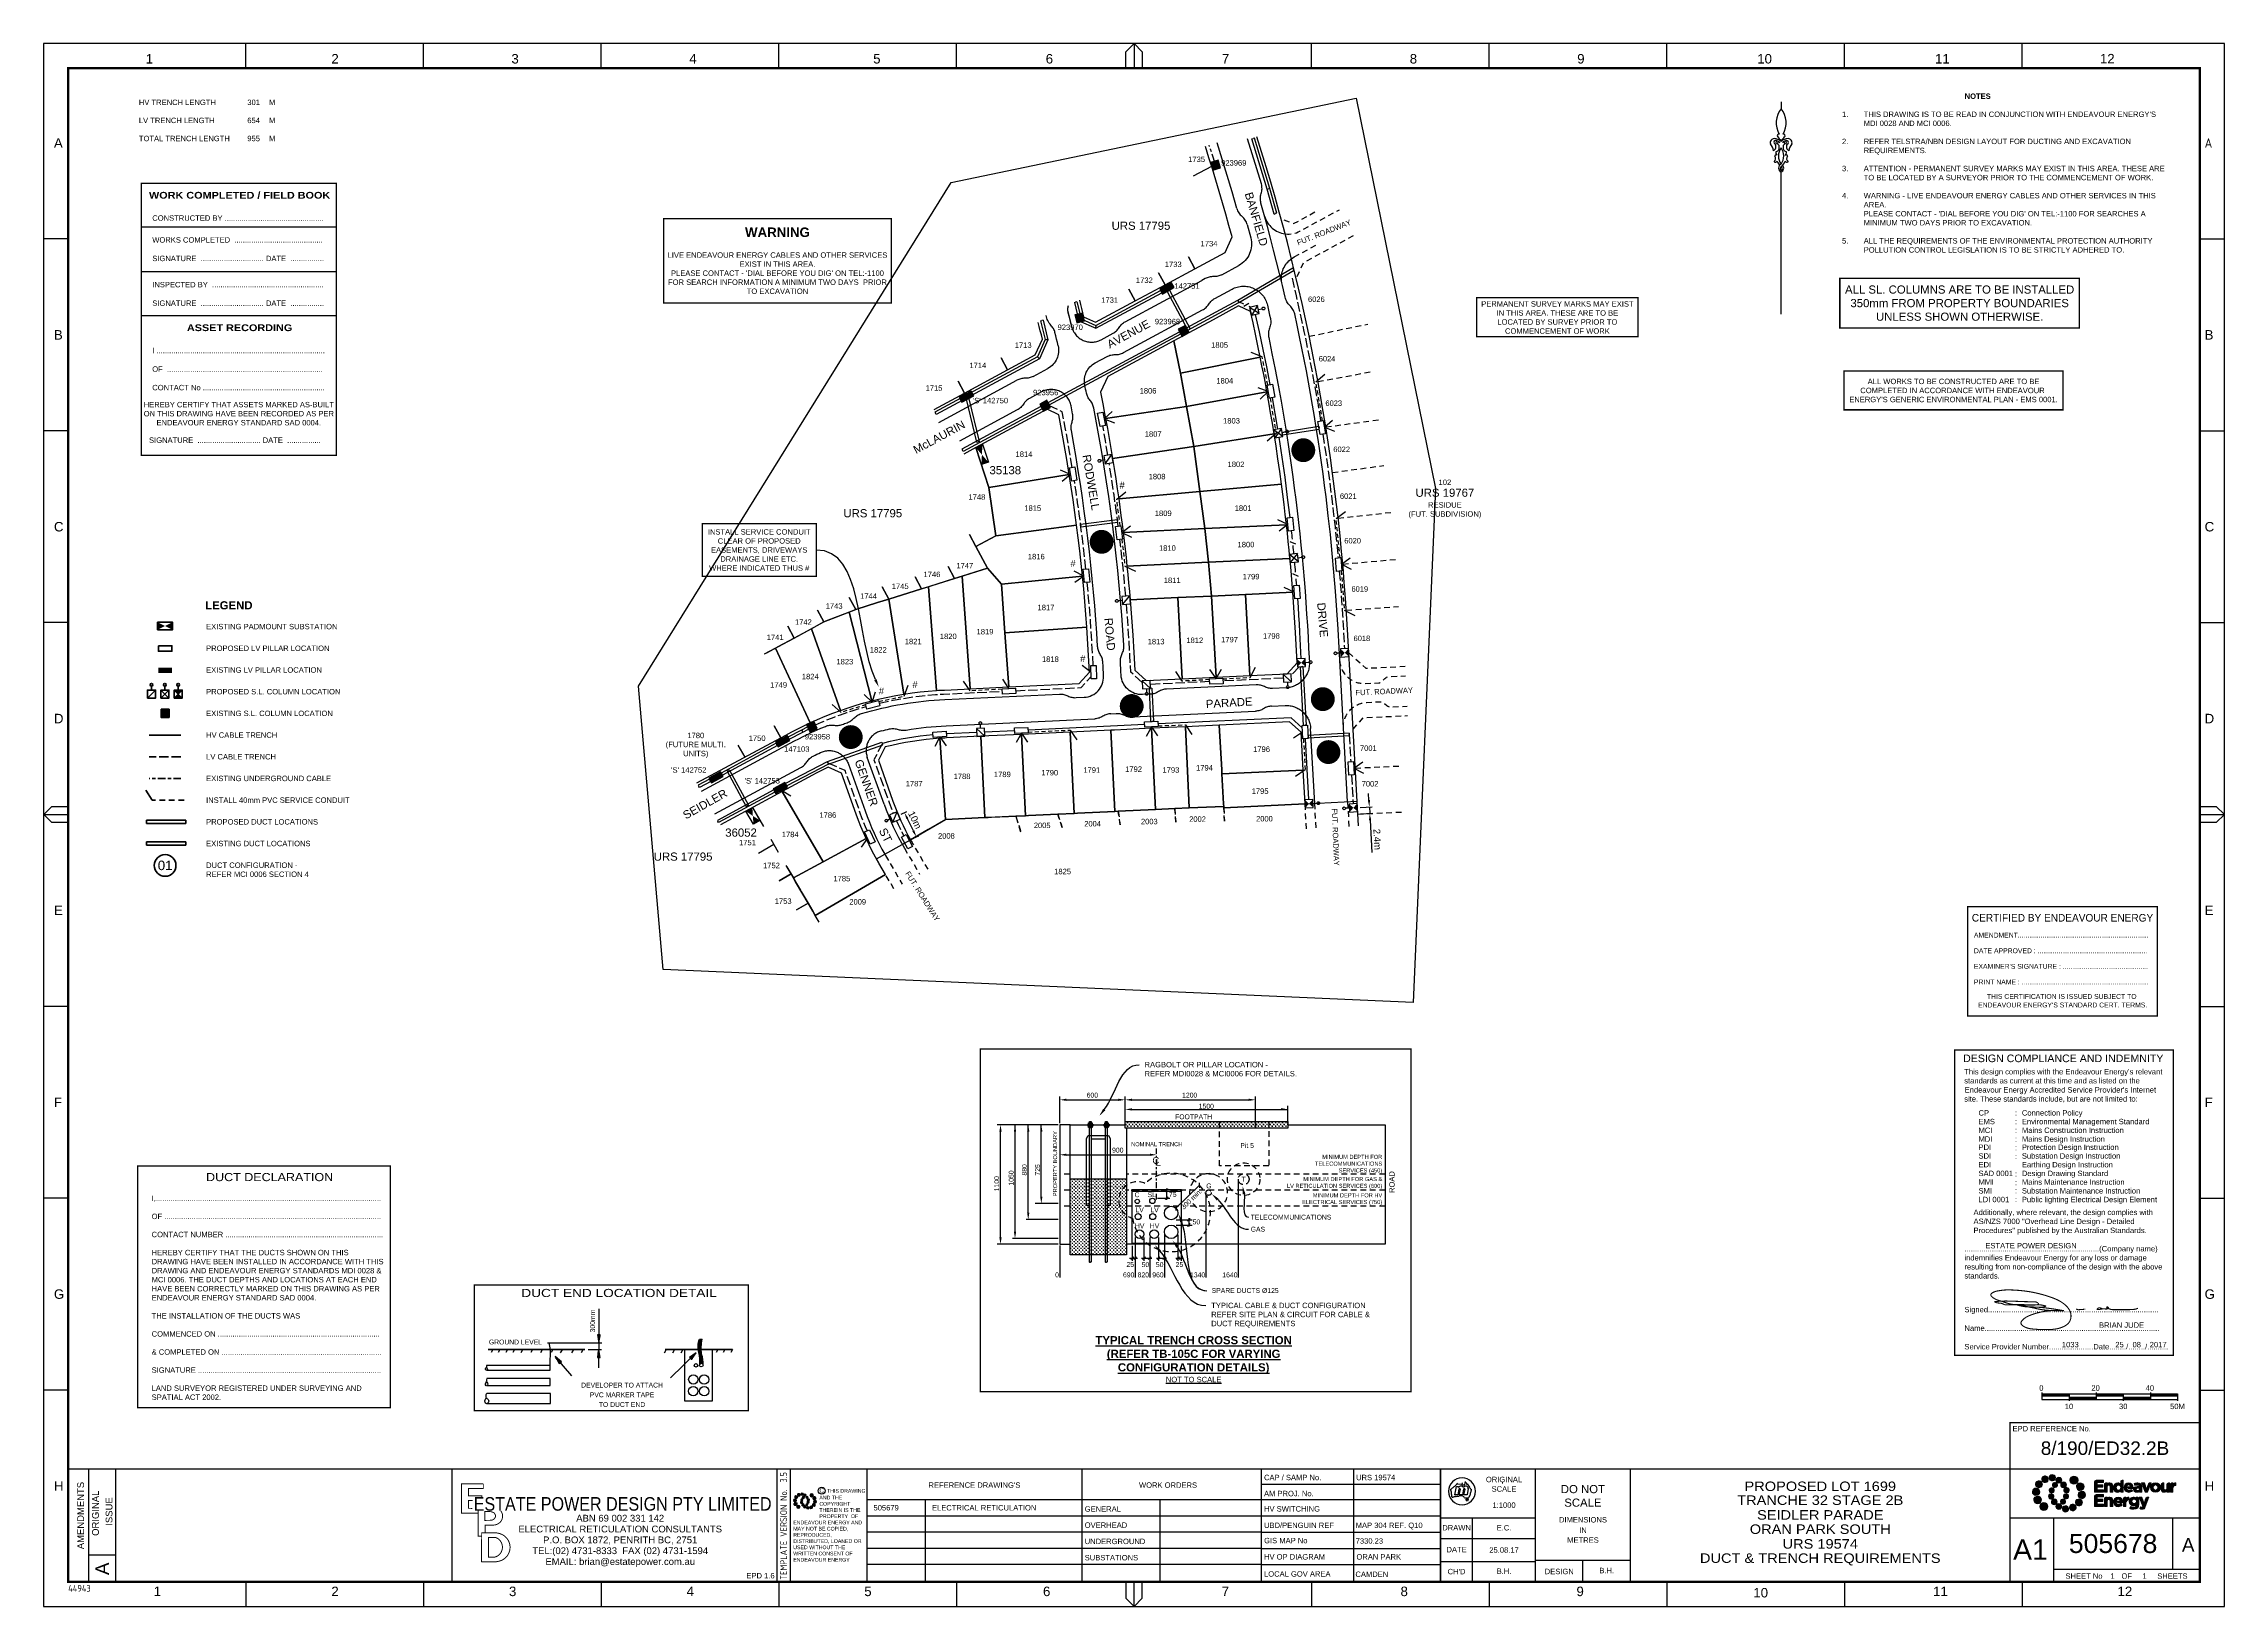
# Paper-space layout 'DUCT' of a CAD drawing. Header units: metres. Extents: x -9 to 795, y -5 to 571.
# The model-space entities are those that its viewports show. They can reach past a viewport. Long polylines and large blocks are cut down to what shows.
import ezdxf
from ezdxf import colors
from ezdxf.entities.mleader import LeaderData, LeaderLine
from ezdxf.enums import TextEntityAlignment as Align
from ezdxf.math import Vec2, Vec3

# ---------------------------------------------------------------- set-up
doc = ezdxf.new("R2010")
doc.units = ezdxf.units.M
doc.header["$LTSCALE"] = 0.7
for name, pattern in [('Cable Exist UG', [8.2, 4, -1.2, 1.8, -1.2]), ('CHAIN', [6, 3, -1, 1, -1]), ('Dash', [5, 3, -2]), ('IE Trench LV', [6.5, 5, -1.5])]:
    doc.linetypes.add(name, pattern=pattern)
doc.layers.get('0').update_dxf_attribs({"color": 6})
for name, color, linetype in [('_User Miscellaneous1', 3, 'Continuous'), ('_User Miscellaneous3', 11, 'Continuous'), ('_User Miscellaneous4', 7, 'Continuous'), ('_User Miscellaneous6', 7, 'Continuous'), ('_User Miscellaneous7', 150, 'Continuous'), ('_User Miscellaneous8', 7, 'Continuous'), ('_User Miscellaneous9', 8, 'Continuous'), ('Cadastre Developer_SP_NEW', 4, 'Continuous'), ('Cadastre Roads_SP_NEW', 8, 'Continuous'), ('Duct_SP_NEW', 2, 'Continuous'), ('Notes', 7, 'Continuous'), ('Services_SP_NEW_UG', 2, 'Continuous'), ('Sub_SP_EXT', 7, 'Continuous'), ('SupportsUG_SP_EXT', 7, 'Continuous'), ('SupportsUG_SP_LV_EXT', 7, 'Continuous'), ('SupportsUG_SP_LV_NEW', 2, 'Continuous'), ('SupportsUG_SP_LV_SL_EXT', 7, 'Continuous'), ('SupportsUG_SP_LV_SL_NEW', 2, 'Continuous'), ('Trench_SP_NEW', 2, 'Continuous'), ('UG_Details_SP_MISC', 7, 'Continuous')]:
    doc.layers.add(name, color=color, linetype=linetype)
for name, color, linetype, lineweight in [('_User Miscellaneous12', 7, 'Continuous', 35), ('_User Miscellaneous5', 7, 'Continuous', 35), ('Cadastre Developer_SP_EXT', 4, 'Continuous', 5)]:
    doc.layers.add(name, color=color, linetype=linetype, lineweight=lineweight)
doc.layers.add('_User Notes', color=7, linetype='Continuous', plot=False)
doc.layers.add('Viewports', color=8, linetype='Continuous', plot=False)
doc.styles.add('ARIAL', font='arial.ttf', dxfattribs={"height": 2})
doc.styles.add('ARIAL 2.5', font='arial.ttf', dxfattribs={"height": 2.5})
doc.styles.add('ARIAL 3.0', font='arial.ttf', dxfattribs={"height": 3})
doc.styles.add('COLUMN_LABEL', font='arial.ttf')
doc.styles.add('Dot', font='dotfont.shx', dxfattribs={"height": 2})
doc.styles.add('iecISOCP', font='isocp.shx')
doc.styles.add('POLE_LABEL', font='arial.ttf')
doc.styles.add('SL_LABEL', font='arial.ttf')
doc.styles.get("Standard").update_dxf_attribs({"font": 'arial.ttf'})
doc.styles.add('style1', font='iso3098b.shx')
doc.styles.add('STYLE2', font='')
doc.styles.get('STYLE2').set_extended_font_data('Arial Black')
doc.linetypes.add('IE Trench HV', pattern='A,8,-2,["/",style1,S=2.5,R=0,X=0.1,Y=-1],-4.5', length=14.5)
doc.dimstyles.new('DIM 1000', dxfattribs={"dimtxt": 2.5, "dimasz": 2.5, "dimexe": 1, "dimexo": 1, "dimgap": 1, "dimtad": 1, "dimdec": 0, "dimzin": 0, "dimdsep": 46, "dimtxsty": 'ARIAL 2.5', "dimcen": 1, "dimclrd": 3, "dimclre": 3, "dimclrt": 7, "dimadec": 0, "dimazin": 0, "dimtfac": 1, "dimtdec": 0, "dimtix": 1, "dimtmove": 0, "dimatfit": 3, "dimfxl": 1, "dimtolj": 1, "dimtzin": 0, "dimarcsym": 0})
pattern_1 = [(0, (-79.7347, 1394.1196), (0.635, 0.635), [0.3175, -0.9525]), (90, (-79.57594, 1393.96084), (-0.635, 0.635), [0.3175, -0.9525])]

# ---------------------------------------------------------------- blocks, each defined once
blk = doc.blocks.new('EE_LOGO_SMALL')
at = {"layer": 'Notes'}
h = blk.add_hatch(color=256, dxfattribs=at)
edge = h.paths.add_edge_path()
edge.add_spline(control_points=[(-8.4, 2), (-9.2, 2), (-9.8, 1.4), (-9.8, 0.7), (-9.9, -0.1), (-9.3, -0.7), (-8.6, -0.8), (-7.8, -0.8), (-7.2, -0.2), (-7.1, 0.5), (-7.1, 1.3), (-7.7, 1.9), (-8.4, 2)], knot_values=[0, 0, 0, 0, 1, 1, 1, 2, 2, 2, 3, 3, 3, 4, 4, 4, 4], degree=3, periodic=0)
h = blk.add_hatch(color=256, dxfattribs=at)
edge = h.paths.add_edge_path()
edge.add_spline(control_points=[(-6.8, 4.5), (-7.4, 4.8), (-8.2, 4.6), (-8.6, 4), (-8.9, 3.4), (-8.7, 2.6), (-8.1, 2.2), (-7.5, 1.9), (-6.7, 2.1), (-6.3, 2.7), (-6, 3.3), (-6.2, 4.1), (-6.8, 4.5)], knot_values=[0, 0, 0, 0, 1, 1, 1, 2, 2, 2, 3, 3, 3, 4, 4, 4, 4], degree=3, periodic=0)
h = blk.add_hatch(color=256, dxfattribs=at)
edge = h.paths.add_edge_path()
edge.add_spline(control_points=[(-4.2, 5.9), (-4.6, 6.5), (-5.3, 6.6), (-5.9, 6.3), (-6.4, 5.9), (-6.6, 5.1), (-6.2, 4.6), (-5.9, 4), (-5.1, 3.8), (-4.6, 4.2), (-4, 4.6), (-3.8, 5.3), (-4.2, 5.9)], knot_values=[0, 0, 0, 0, 1, 1, 1, 2, 2, 2, 3, 3, 3, 4, 4, 4, 4], degree=3, periodic=0)
h = blk.add_hatch(color=256, dxfattribs=at)
edge = h.paths.add_edge_path()
edge.add_spline(control_points=[(-1.3, 5.9), (-1.4, 6.5), (-2, 7), (-2.6, 6.9), (-3.3, 6.9), (-3.7, 6.3), (-3.7, 5.6), (-3.6, 5), (-3, 4.5), (-2.4, 4.6), (-1.7, 4.7), (-1.3, 5.2), (-1.3, 5.9)], knot_values=[0, 0, 0, 0, 1, 1, 1, 2, 2, 2, 3, 3, 3, 4, 4, 4, 4], degree=3, periodic=0)
h = blk.add_hatch(color=256, dxfattribs=at)
edge = h.paths.add_edge_path()
edge.add_spline(control_points=[(-2.5, 2.1), (-3, 2.2), (-3.5, 1.9), (-3.6, 1.3), (-3.7, 0.8), (-3.4, 0.3), (-2.9, 0.2), (-2.4, 0.1), (-1.9, 0.4), (-1.8, 0.9), (-1.7, 1.5), (-2, 2), (-2.5, 2.1)], knot_values=[0, 0, 0, 0, 1, 1, 1, 2, 2, 2, 3, 3, 3, 4, 4, 4, 4], degree=3, periodic=0)
h = blk.add_hatch(color=256, dxfattribs=at)
edge = h.paths.add_edge_path()
edge.add_spline(control_points=[(1, 4.9), (1, 4.3), (0.5, 3.8), (-0.1, 3.8), (-0.7, 3.8), (-1.2, 4.3), (-1.2, 4.9), (-1.2, 5.5), (-0.7, 6), (-0.1, 6), (0.5, 6), (1, 5.5), (1, 4.9)], knot_values=[0, 0, 0, 0, 1, 1, 1, 2, 2, 2, 3, 3, 3, 4, 4, 4, 4], degree=3, periodic=0)
edge = h.paths.add_edge_path()
edge.add_spline(control_points=[(-1.4, 4), (-1.9, 4.1), (-2.4, 3.8), (-2.5, 3.3), (-2.6, 2.7), (-2.3, 2.2), (-1.8, 2.1), (-1.3, 2), (-0.7, 2.3), (-0.6, 2.9), (-0.5, 3.4), (-0.9, 3.9), (-1.4, 4)], knot_values=[0, 0, 0, 0, 1, 1, 1, 2, 2, 2, 3, 3, 3, 4, 4, 4, 4], degree=3, periodic=0)
h = blk.add_hatch(color=256, dxfattribs=at)
edge = h.paths.add_edge_path()
edge.add_spline(control_points=[(2.3, 2.4), (2.8, 2.8), (2.8, 3.4), (2.4, 3.9), (2, 4.3), (1.4, 4.3), (0.9, 3.9), (0.5, 3.6), (0.5, 2.9), (0.9, 2.5), (1.2, 2), (1.9, 2), (2.3, 2.4)], knot_values=[0, 0, 0, 0, 1, 1, 1, 2, 2, 2, 3, 3, 3, 4, 4, 4, 4], degree=3, periodic=0)
edge = h.paths.add_edge_path()
edge.add_spline(control_points=[(1, 4.9), (1, 4.3), (0.5, 3.8), (-0.1, 3.8), (-0.7, 3.8), (-1.2, 4.3), (-1.2, 4.9), (-1.2, 5.5), (-0.7, 6), (-0.1, 6), (0.5, 6), (1, 5.5), (1, 4.9)], knot_values=[0, 0, 0, 0, 1, 1, 1, 2, 2, 2, 3, 3, 3, 4, 4, 4, 4], degree=3, periodic=0)
h = blk.add_hatch(color=256, dxfattribs=at)
edge = h.paths.add_edge_path()
edge.add_spline(control_points=[(1, 4.9), (1, 4.3), (0.5, 3.8), (-0.1, 3.8), (-0.7, 3.8), (-1.2, 4.3), (-1.2, 4.9), (-1.2, 5.5), (-0.7, 6), (-0.1, 6), (0.5, 6), (1, 5.5), (1, 4.9)], knot_values=[0, 0, 0, 0, 1, 1, 1, 2, 2, 2, 3, 3, 3, 4, 4, 4, 4], degree=3, periodic=0)
edge = h.paths.add_edge_path(flags=16)
edge.add_spline(control_points=[(1, 4.9), (1, 4.3), (0.5, 3.8), (-0.1, 3.8), (-0.7, 3.8), (-1.2, 4.3), (-1.2, 4.9), (-1.2, 5.5), (-0.7, 6), (-0.1, 6), (0.5, 6), (1, 5.5), (1, 4.9)], knot_values=[0, 0, 0, 0, 1, 1, 1, 2, 2, 2, 3, 3, 3, 4, 4, 4, 4], degree=3, periodic=0)
h = blk.add_hatch(color=256, dxfattribs=at)
edge = h.paths.add_edge_path()
edge.add_spline(control_points=[(3, 0.2), (3.5, 0.3), (3.8, 0.9), (3.7, 1.4), (3.6, 1.9), (3, 2.3), (2.5, 2.1), (1.9, 2), (1.6, 1.4), (1.8, 0.9), (1.9, 0.4), (2.5, 0.1), (3, 0.2)], knot_values=[0, 0, 0, 0, 1, 1, 1, 2, 2, 2, 3, 3, 3, 4, 4, 4, 4], degree=3, periodic=0)
h = blk.add_hatch(color=256, dxfattribs=at)
edge = h.paths.add_edge_path()
edge.add_spline(control_points=[(7, 4.9), (7, 4), (6.3, 3.4), (5.5, 3.4), (4.6, 3.4), (4, 4), (4, 4.9), (4, 5.7), (4.6, 6.4), (5.5, 6.4), (6.3, 6.4), (7, 5.7), (7, 4.9)], knot_values=[0, 0, 0, 0, 1, 1, 1, 2, 2, 2, 3, 3, 3, 4, 4, 4, 4], degree=3, periodic=0)
h = blk.add_hatch(color=256, dxfattribs=at)
edge = h.paths.add_edge_path()
edge.add_spline(control_points=[(8.4, 1.1), (9.1, 1.5), (9.4, 2.3), (9.1, 3), (8.8, 3.7), (7.9, 4.1), (7.2, 3.8), (6.5, 3.4), (6.2, 2.6), (6.5, 1.9), (6.8, 1.2), (7.7, 0.8), (8.4, 1.1)], knot_values=[0, 0, 0, 0, 1, 1, 1, 2, 2, 2, 3, 3, 3, 4, 4, 4, 4], degree=3, periodic=0)
h = blk.add_hatch(color=256, dxfattribs=at)
edge = h.paths.add_edge_path()
edge.add_spline(control_points=[(8.3, -1.9), (9, -1.9), (9.7, -1.4), (9.7, -0.6), (9.7, 0.1), (9.2, 0.8), (8.4, 0.8), (7.7, 0.8), (7, 0.3), (7, -0.5), (6.9, -1.2), (7.5, -1.9), (8.3, -1.9)], knot_values=[0, 0, 0, 0, 1, 1, 1, 2, 2, 2, 3, 3, 3, 4, 4, 4, 4], degree=3, periodic=0)
h = blk.add_hatch(color=256, dxfattribs=at)
edge = h.paths.add_edge_path()
edge.add_spline(control_points=[(-8.5, -1.1), (-9.2, -1.4), (-9.6, -2.3), (-9.3, -3), (-8.9, -3.7), (-8.1, -4), (-7.4, -3.7), (-6.7, -3.4), (-6.3, -2.5), (-6.6, -1.8), (-7, -1.1), (-7.8, -0.8), (-8.5, -1.1)], knot_values=[0, 0, 0, 0, 1, 1, 1, 2, 2, 2, 3, 3, 3, 4, 4, 4, 4], degree=3, periodic=0)
h = blk.add_hatch(color=256, dxfattribs=at)
edge = h.paths.add_edge_path()
edge.add_spline(control_points=[(-7.1, -4.8), (-7.1, -4), (-6.5, -3.3), (-5.6, -3.3), (-4.8, -3.3), (-4.1, -4), (-4.1, -4.8), (-4.1, -5.7), (-4.8, -6.3), (-5.6, -6.3), (-6.5, -6.3), (-7.1, -5.7), (-7.1, -4.8)], knot_values=[0, 0, 0, 0, 1, 1, 1, 2, 2, 2, 3, 3, 3, 4, 4, 4, 4], degree=3, periodic=0)
h = blk.add_hatch(color=256, dxfattribs=at)
edge = h.paths.add_edge_path()
edge.add_spline(control_points=[(-3.1, -0.2), (-3.7, -0.3), (-4, -0.8), (-3.8, -1.4), (-3.7, -1.9), (-3.2, -2.2), (-2.6, -2.1), (-2.1, -1.9), (-1.8, -1.4), (-1.9, -0.9), (-2.1, -0.3), (-2.6, 0), (-3.1, -0.2)], knot_values=[0, 0, 0, 0, 1, 1, 1, 2, 2, 2, 3, 3, 3, 4, 4, 4, 4], degree=3, periodic=0)
h = blk.add_hatch(color=256, dxfattribs=at)
edge = h.paths.add_edge_path()
edge.add_spline(control_points=[(-2.5, -2.3), (-2.9, -2.7), (-3, -3.4), (-2.6, -3.8), (-2.2, -4.2), (-1.5, -4.3), (-1.1, -3.9), (-0.7, -3.5), (-0.6, -2.8), (-1, -2.4), (-1.4, -2), (-2, -1.9), (-2.5, -2.3)], knot_values=[0, 0, 0, 0, 1, 1, 1, 2, 2, 2, 3, 3, 3, 4, 4, 4, 4], degree=3, periodic=0)
h = blk.add_hatch(color=256, dxfattribs=at)
edge = h.paths.add_edge_path()
edge.add_spline(control_points=[(-1.2, -4.8), (-1.2, -4.2), (-0.7, -3.7), (-0.1, -3.7), (0.5, -3.7), (1, -4.2), (1, -4.8), (1, -5.4), (0.5, -5.9), (-0.1, -5.9), (-0.7, -5.9), (-1.2, -5.4), (-1.2, -4.8)], knot_values=[0, 0, 0, 0, 1, 1, 1, 2, 2, 2, 3, 3, 3, 4, 4, 4, 4], degree=3, periodic=0)
h = blk.add_hatch(color=256, dxfattribs=at)
edge = h.paths.add_edge_path()
edge.add_spline(control_points=[(1.2, -3.9), (1.7, -4.1), (2.2, -3.7), (2.3, -3.2), (2.5, -2.7), (2.1, -2.2), (1.6, -2.1), (1.1, -2), (0.6, -2.3), (0.5, -2.8), (0.4, -3.3), (0.7, -3.8), (1.2, -3.9)], knot_values=[0, 0, 0, 0, 1, 1, 1, 2, 2, 2, 3, 3, 3, 4, 4, 4, 4], degree=3, periodic=0)
h = blk.add_hatch(color=256, dxfattribs=at)
edge = h.paths.add_edge_path()
edge.add_spline(control_points=[(1.2, -5.8), (1.3, -6.5), (1.8, -6.9), (2.5, -6.9), (3.1, -6.8), (3.6, -6.2), (3.5, -5.6), (3.4, -5), (2.9, -4.5), (2.2, -4.6), (1.6, -4.6), (1.1, -5.2), (1.2, -5.8)], knot_values=[0, 0, 0, 0, 1, 1, 1, 2, 2, 2, 3, 3, 3, 4, 4, 4, 4], degree=3, periodic=0)
h = blk.add_hatch(color=256, dxfattribs=at)
edge = h.paths.add_edge_path()
edge.add_spline(control_points=[(2.4, -2), (2.9, -2.1), (3.4, -1.8), (3.5, -1.3), (3.6, -0.8), (3.3, -0.3), (2.8, -0.2), (2.2, -0.1), (1.7, -0.4), (1.6, -0.9), (1.5, -1.4), (1.8, -1.9), (2.4, -2)], knot_values=[0, 0, 0, 0, 1, 1, 1, 2, 2, 2, 3, 3, 3, 4, 4, 4, 4], degree=3, periodic=0)
h = blk.add_hatch(color=256, dxfattribs=at)
edge = h.paths.add_edge_path()
edge.add_spline(control_points=[(4, -5.8), (4.4, -6.4), (5.2, -6.6), (5.7, -6.2), (6.3, -5.8), (6.5, -5.1), (6.1, -4.5), (5.7, -4), (5, -3.8), (4.4, -4.2), (3.8, -4.5), (3.7, -5.3), (4, -5.8)], knot_values=[0, 0, 0, 0, 1, 1, 1, 2, 2, 2, 3, 3, 3, 4, 4, 4, 4], degree=3, periodic=0)
h = blk.add_hatch(color=256, dxfattribs=at)
edge = h.paths.add_edge_path()
edge.add_spline(control_points=[(6.7, -4.4), (7.3, -4.8), (8.1, -4.6), (8.4, -4), (8.8, -3.3), (8.6, -2.6), (8, -2.2), (7.3, -1.8), (6.6, -2.1), (6.2, -2.7), (5.8, -3.3), (6, -4.1), (6.7, -4.4)], knot_values=[0, 0, 0, 0, 1, 1, 1, 2, 2, 2, 3, 3, 3, 4, 4, 4, 4], degree=3, periodic=0)
at = {"layer": 'Notes', "lineweight": 0}
for points in [[(1.8, 2.1), (1.8, 2.1)], [(-2, -2.1), (-2, -2.1)]]:
    blk.add_lwpolyline(points, dxfattribs=at)
for points in [[(-8.4, 2), (-9.2, 2), (-9.8, 1.4), (-9.8, 0.7), (-9.9, -0.1), (-9.3, -0.7), (-8.6, -0.8), (-7.8, -0.8), (-7.2, -0.2), (-7.1, 0.5), (-7.1, 1.3), (-7.7, 1.9), (-8.4, 2)], [(-6.8, 4.5), (-7.4, 4.8), (-8.2, 4.6), (-8.6, 4), (-8.9, 3.4), (-8.7, 2.6), (-8.1, 2.2), (-7.5, 1.9), (-6.7, 2.1), (-6.3, 2.7), (-6, 3.3), (-6.2, 4.1), (-6.8, 4.5)], [(-4.2, 5.9), (-4.6, 6.5), (-5.3, 6.6), (-5.9, 6.3), (-6.4, 5.9), (-6.6, 5.1), (-6.2, 4.6), (-5.9, 4), (-5.1, 3.8), (-4.6, 4.2), (-4, 4.6), (-3.8, 5.3), (-4.2, 5.9)], [(-1.3, 5.9), (-1.4, 6.5), (-2, 7), (-2.6, 6.9), (-3.3, 6.9), (-3.7, 6.3), (-3.7, 5.6), (-3.6, 5), (-3, 4.5), (-2.4, 4.6), (-1.7, 4.7), (-1.3, 5.2), (-1.3, 5.9)], [(-2.5, 2.1), (-3, 2.2), (-3.5, 1.9), (-3.6, 1.3), (-3.7, 0.8), (-3.4, 0.3), (-2.9, 0.2), (-2.4, 0.1), (-1.9, 0.4), (-1.8, 0.9), (-1.7, 1.5), (-2, 2), (-2.5, 2.1)], [(-1.4, 4), (-1.9, 4.1), (-2.4, 3.8), (-2.5, 3.3), (-2.6, 2.7), (-2.3, 2.2), (-1.8, 2.1), (-1.3, 2), (-0.7, 2.3), (-0.6, 2.9), (-0.5, 3.4), (-0.9, 3.9), (-1.4, 4)], [(1, 4.9), (1, 4.3), (0.5, 3.8), (-0.1, 3.8), (-0.7, 3.8), (-1.2, 4.3), (-1.2, 4.9), (-1.2, 5.5), (-0.7, 6), (-0.1, 6), (0.5, 6), (1, 5.5), (1, 4.9)], [(1, 4.9), (1, 4.3), (0.5, 3.8), (-0.1, 3.8), (-0.7, 3.8), (-1.2, 4.3), (-1.2, 4.9), (-1.2, 5.5), (-0.7, 6), (-0.1, 6), (0.5, 6), (1, 5.5), (1, 4.9)], [(2.3, 2.4), (2.8, 2.8), (2.8, 3.4), (2.4, 3.9), (2, 4.3), (1.4, 4.3), (0.9, 3.9), (0.5, 3.6), (0.5, 2.9), (0.9, 2.5), (1.2, 2), (1.9, 2), (2.3, 2.4)], [(3, 0.2), (3.5, 0.3), (3.8, 0.9), (3.7, 1.4), (3.6, 1.9), (3, 2.3), (2.5, 2.1), (1.9, 2), (1.6, 1.4), (1.8, 0.9), (1.9, 0.4), (2.5, 0.1), (3, 0.2)], [(7, 4.9), (7, 4), (6.3, 3.4), (5.5, 3.4), (4.6, 3.4), (4, 4), (4, 4.9), (4, 5.7), (4.6, 6.4), (5.5, 6.4), (6.3, 6.4), (7, 5.7), (7, 4.9)], [(8.4, 1.1), (9.1, 1.5), (9.4, 2.3), (9.1, 3), (8.8, 3.7), (7.9, 4.1), (7.2, 3.8), (6.5, 3.4), (6.2, 2.6), (6.5, 1.9), (6.8, 1.2), (7.7, 0.8), (8.4, 1.1)], [(8.3, -1.9), (9, -1.9), (9.7, -1.4), (9.7, -0.6), (9.7, 0.1), (9.2, 0.8), (8.4, 0.8), (7.7, 0.8), (7, 0.3), (7, -0.5), (6.9, -1.2), (7.5, -1.9), (8.3, -1.9)], [(-8.5, -1.1), (-9.2, -1.4), (-9.6, -2.3), (-9.3, -3), (-8.9, -3.7), (-8.1, -4), (-7.4, -3.7), (-6.7, -3.4), (-6.3, -2.5), (-6.6, -1.8), (-7, -1.1), (-7.8, -0.8), (-8.5, -1.1)], [(-7.1, -4.8), (-7.1, -4), (-6.5, -3.3), (-5.6, -3.3), (-4.8, -3.3), (-4.1, -4), (-4.1, -4.8), (-4.1, -5.7), (-4.8, -6.3), (-5.6, -6.3), (-6.5, -6.3), (-7.1, -5.7), (-7.1, -4.8)], [(-3.1, -0.2), (-3.7, -0.3), (-4, -0.8), (-3.8, -1.4), (-3.7, -1.9), (-3.2, -2.2), (-2.6, -2.1), (-2.1, -1.9), (-1.8, -1.4), (-1.9, -0.9), (-2.1, -0.3), (-2.6, 0), (-3.1, -0.2)], [(-2.5, -2.3), (-2.9, -2.7), (-3, -3.4), (-2.6, -3.8), (-2.2, -4.2), (-1.5, -4.3), (-1.1, -3.9), (-0.7, -3.5), (-0.6, -2.8), (-1, -2.4), (-1.4, -2), (-2, -1.9), (-2.5, -2.3)], [(-1.2, -4.8), (-1.2, -4.2), (-0.7, -3.7), (-0.1, -3.7), (0.5, -3.7), (1, -4.2), (1, -4.8), (1, -5.4), (0.5, -5.9), (-0.1, -5.9), (-0.7, -5.9), (-1.2, -5.4), (-1.2, -4.8)], [(1.2, -3.9), (1.7, -4.1), (2.2, -3.7), (2.3, -3.2), (2.5, -2.7), (2.1, -2.2), (1.6, -2.1), (1.1, -2), (0.6, -2.3), (0.5, -2.8), (0.4, -3.3), (0.7, -3.8), (1.2, -3.9)], [(1.2, -5.8), (1.3, -6.5), (1.8, -6.9), (2.5, -6.9), (3.1, -6.8), (3.6, -6.2), (3.5, -5.6), (3.4, -5), (2.9, -4.5), (2.2, -4.6), (1.6, -4.6), (1.1, -5.2), (1.2, -5.8)], [(2.4, -2), (2.9, -2.1), (3.4, -1.8), (3.5, -1.3), (3.6, -0.8), (3.3, -0.3), (2.8, -0.2), (2.2, -0.1), (1.7, -0.4), (1.6, -0.9), (1.5, -1.4), (1.8, -1.9), (2.4, -2)], [(4, -5.8), (4.4, -6.4), (5.2, -6.6), (5.7, -6.2), (6.3, -5.8), (6.5, -5.1), (6.1, -4.5), (5.7, -4), (5, -3.8), (4.4, -4.2), (3.8, -4.5), (3.7, -5.3), (4, -5.8)], [(6.7, -4.4), (7.3, -4.8), (8.1, -4.6), (8.4, -4), (8.8, -3.3), (8.6, -2.6), (8, -2.2), (7.3, -1.8), (6.6, -2.1), (6.2, -2.7), (5.8, -3.3), (6, -4.1), (6.7, -4.4)]]:
    blk.add_open_spline(points, degree=3, knots=[0, 0, 0, 0, 1, 1, 1, 2, 2, 2, 3, 3, 3, 4, 4, 4, 4], dxfattribs=at)
blk = doc.blocks.new('EE_COPYRIGHT_A1')
at = {"layer": 'Notes'}
blk.add_circle((9.53, -0.82), 1.15, dxfattribs=at)
at = {"xscale": 0.4, "yscale": 0.4, "zscale": 0.4}
blk.add_blockref('EE_LOGO_SMALL', (3.96, -4.29), dxfattribs=at)
at = {"layer": 'Notes', "insert": (0, 0), "char_height": 1.25, "width": 24.1208, "attachment_point": 1, "style": 'ARIAL'}
blk.add_mtext('\\pt8.75;               ^I{\\H1.2x;C } THIS DRAWING\\P\\pi-8.75,l8.75,t8.75,20;       ^IAND THE ^I\\P\\pi0,t8.75;COPYRIGHT\\P\\pi-8.75,t1.25,8.75;^I^ITHEREIN IS THE PROPERTY  OF \\P\\pi0,l0,t1.25;ENDEAVOUR ENERGY AND MAY NOT BE COPIED, REPRODUCED, DISTRIBUTED, LOANED OR USED WITHOUT THE WRITTEN CONSENT OF ENDEAVOUR ENERGY', dxfattribs=at)
blk = doc.blocks.new('A1_FRAME_TITLE')
at = {"layer": '_User Miscellaneous1'}
h = blk.add_hatch(color=256, dxfattribs=at)
edge = h.paths.add_edge_path()
edge.add_spline(control_points=[(734.78, 40.56), (734.04, 40.6), (733.4, 40.03), (733.36, 39.28), (733.31, 38.53), (733.88, 37.89), (734.63, 37.85), (735.38, 37.81), (736.02, 38.38), (736.06, 39.13), (736.1, 39.87), (735.53, 40.51), (734.78, 40.56)], knot_values=[0, 0, 0, 0, 1, 1, 1, 2, 2, 2, 3, 3, 3, 4, 4, 4, 4], degree=3, periodic=0)
h = blk.add_hatch(color=256, dxfattribs=at)
edge = h.paths.add_edge_path()
edge.add_spline(control_points=[(736.39, 43.07), (735.78, 43.43), (734.99, 43.22), (734.63, 42.61), (734.27, 41.99), (734.48, 41.21), (735.09, 40.85), (735.71, 40.49), (736.5, 40.7), (736.85, 41.31), (737.21, 41.93), (737.01, 42.72), (736.39, 43.07)], knot_values=[0, 0, 0, 0, 1, 1, 1, 2, 2, 2, 3, 3, 3, 4, 4, 4, 4], degree=3, periodic=0)
h = blk.add_hatch(color=256, dxfattribs=at)
edge = h.paths.add_edge_path()
edge.add_spline(control_points=[(739, 44.49), (738.64, 45.06), (737.88, 45.23), (737.31, 44.86), (736.75, 44.49), (736.58, 43.74), (736.95, 43.17), (737.32, 42.6), (738.07, 42.44), (738.64, 42.8), (739.21, 43.17), (739.37, 43.93), (739, 44.49)], knot_values=[0, 0, 0, 0, 1, 1, 1, 2, 2, 2, 3, 3, 3, 4, 4, 4, 4], degree=3, periodic=0)
h = blk.add_hatch(color=256, dxfattribs=at)
edge = h.paths.add_edge_path()
edge.add_spline(control_points=[(740.69, 40.68), (740.18, 40.79), (739.68, 40.46), (739.57, 39.95), (739.46, 39.44), (739.78, 38.94), (740.29, 38.83), (740.8, 38.71), (741.31, 39.04), (741.42, 39.55), (741.53, 40.06), (741.2, 40.57), (740.69, 40.68)], knot_values=[0, 0, 0, 0, 1, 1, 1, 2, 2, 2, 3, 3, 3, 4, 4, 4, 4], degree=3, periodic=0)
h = blk.add_hatch(color=256, dxfattribs=at)
edge = h.paths.add_edge_path()
edge.add_spline(control_points=[(741.85, 44.48), (741.78, 45.12), (741.21, 45.59), (740.58, 45.52), (739.94, 45.46), (739.47, 44.89), (739.54, 44.25), (739.6, 43.61), (740.17, 43.15), (740.81, 43.21), (741.45, 43.28), (741.91, 43.84), (741.85, 44.48)], knot_values=[0, 0, 0, 0, 1, 1, 1, 2, 2, 2, 3, 3, 3, 4, 4, 4, 4], degree=3, periodic=0)
h = blk.add_hatch(color=256, dxfattribs=at)
edge = h.paths.add_edge_path()
edge.add_spline(control_points=[(744.21, 43.48), (744.21, 42.88), (743.72, 42.39), (743.12, 42.39), (742.52, 42.39), (742.04, 42.88), (742.04, 43.48), (742.04, 44.08), (742.52, 44.57), (743.12, 44.57), (743.72, 44.57), (744.21, 44.08), (744.21, 43.48)], knot_values=[0, 0, 0, 0, 1, 1, 1, 2, 2, 2, 3, 3, 3, 4, 4, 4, 4], degree=3, periodic=0)
edge = h.paths.add_edge_path()
edge.add_spline(control_points=[(741.83, 42.59), (741.32, 42.7), (740.82, 42.37), (740.71, 41.86), (740.6, 41.35), (740.92, 40.85), (741.43, 40.74), (741.94, 40.63), (742.45, 40.95), (742.56, 41.46), (742.67, 41.97), (742.34, 42.48), (741.83, 42.59)], knot_values=[0, 0, 0, 0, 1, 1, 1, 2, 2, 2, 3, 3, 3, 4, 4, 4, 4], degree=3, periodic=0)
h = blk.add_hatch(color=256, dxfattribs=at)
edge = h.paths.add_edge_path()
edge.add_spline(control_points=[(745.53, 40.98), (745.96, 41.37), (746, 42.03), (745.61, 42.46), (745.23, 42.89), (744.57, 42.93), (744.13, 42.54), (743.7, 42.16), (743.67, 41.49), (744.05, 41.06), (744.44, 40.63), (745.1, 40.59), (745.53, 40.98)], knot_values=[0, 0, 0, 0, 1, 1, 1, 2, 2, 2, 3, 3, 3, 4, 4, 4, 4], degree=3, periodic=0)
edge = h.paths.add_edge_path()
edge.add_spline(control_points=[(744.21, 43.48), (744.21, 42.88), (743.72, 42.39), (743.12, 42.39), (742.52, 42.39), (742.04, 42.88), (742.04, 43.48), (742.04, 44.08), (742.52, 44.57), (743.12, 44.57), (743.72, 44.57), (744.21, 44.08), (744.21, 43.48)], knot_values=[0, 0, 0, 0, 1, 1, 1, 2, 2, 2, 3, 3, 3, 4, 4, 4, 4], degree=3, periodic=0)
h = blk.add_hatch(color=256, dxfattribs=at)
edge = h.paths.add_edge_path()
edge.add_spline(control_points=[(744.21, 43.48), (744.21, 42.88), (743.72, 42.39), (743.12, 42.39), (742.52, 42.39), (742.04, 42.88), (742.04, 43.48), (742.04, 44.08), (742.52, 44.57), (743.12, 44.57), (743.72, 44.57), (744.21, 44.08), (744.21, 43.48)], knot_values=[0, 0, 0, 0, 1, 1, 1, 2, 2, 2, 3, 3, 3, 4, 4, 4, 4], degree=3, periodic=0)
edge = h.paths.add_edge_path(flags=16)
edge.add_spline(control_points=[(744.21, 43.48), (744.21, 42.88), (743.72, 42.39), (743.12, 42.39), (742.52, 42.39), (742.04, 42.88), (742.04, 43.48), (742.04, 44.08), (742.52, 44.57), (743.12, 44.57), (743.72, 44.57), (744.21, 44.08), (744.21, 43.48)], knot_values=[0, 0, 0, 0, 1, 1, 1, 2, 2, 2, 3, 3, 3, 4, 4, 4, 4], degree=3, periodic=0)
h = blk.add_hatch(color=256, dxfattribs=at)
edge = h.paths.add_edge_path()
edge.add_spline(control_points=[(746.18, 38.8), (746.71, 38.94), (747.03, 39.48), (746.89, 40.01), (746.75, 40.55), (746.2, 40.86), (745.67, 40.72), (745.14, 40.58), (744.82, 40.04), (744.96, 39.51), (745.1, 38.98), (745.65, 38.66), (746.18, 38.8)], knot_values=[0, 0, 0, 0, 1, 1, 1, 2, 2, 2, 3, 3, 3, 4, 4, 4, 4], degree=3, periodic=0)
h = blk.add_hatch(color=256, dxfattribs=at)
edge = h.paths.add_edge_path()
edge.add_spline(control_points=[(750.19, 43.48), (750.19, 42.65), (749.51, 41.97), (748.68, 41.97), (747.84, 41.97), (747.17, 42.65), (747.17, 43.48), (747.17, 44.31), (747.84, 44.99), (748.68, 44.99), (749.51, 44.99), (750.19, 44.31), (750.19, 43.48)], knot_values=[0, 0, 0, 0, 1, 1, 1, 2, 2, 2, 3, 3, 3, 4, 4, 4, 4], degree=3, periodic=0)
h = blk.add_hatch(color=256, dxfattribs=at)
edge = h.paths.add_edge_path()
edge.add_spline(control_points=[(751.57, 39.75), (752.29, 40.06), (752.62, 40.91), (752.3, 41.63), (751.98, 42.35), (751.14, 42.67), (750.42, 42.36), (749.7, 42.04), (749.37, 41.2), (749.69, 40.48), (750.01, 39.76), (750.85, 39.43), (751.57, 39.75)], knot_values=[0, 0, 0, 0, 1, 1, 1, 2, 2, 2, 3, 3, 3, 4, 4, 4, 4], degree=3, periodic=0)
h = blk.add_hatch(color=256, dxfattribs=at)
edge = h.paths.add_edge_path()
edge.add_spline(control_points=[(756.27, 39.06), (756.27, 39.06), (756.27, 42.87), (756.27, 42.92), (756.27, 42.96), (756.27, 43.48), (756.83, 43.48), (757.38, 43.48), (759.63, 43.48), (759.63, 43.48), (759.63, 43.48), (759.63, 42.61), (759.63, 42.61), (759.63, 42.61), (757.24, 42.61), (757.24, 42.61), (757.24, 42.61), (757.24, 41.72), (757.24, 41.72), (757.24, 41.72), (759.32, 41.72), (759.32, 41.72), (759.32, 41.72), (759.32, 40.85), (759.32, 40.85), (759.32, 40.85), (757.24, 40.85), (757.24, 40.85), (757.24, 40.85), (757.24, 39.92), (757.24, 39.92), (757.24, 39.92), (759.63, 39.92), (759.63, 39.92), (759.63, 39.92), (759.63, 39.06), (759.63, 39.06), (759.63, 39.06), (756.27, 39.06), (756.27, 39.06)], knot_values=[0, 0, 0, 0, 1, 1, 1, 2, 2, 2, 3, 3, 3, 4, 4, 4, 5, 5, 5, 6, 6, 6, 7, 7, 7, 8, 8, 8, 9, 9, 9, 10, 10, 10, 11, 11, 11, 12, 12, 12, 13, 13, 13, 13], degree=3, periodic=0)
h = blk.add_hatch(color=256, dxfattribs=at)
edge = h.paths.add_edge_path()
edge.add_spline(control_points=[(762.06, 39.06), (762.06, 39.06), (762.06, 40.95), (762.06, 40.95), (762.06, 41.4), (761.85, 41.64), (761.48, 41.64), (761.12, 41.64), (760.88, 41.4), (760.88, 40.95), (760.88, 40.95), (760.88, 39.06), (760.88, 39.06), (760.88, 39.06), (759.92, 39.06), (759.92, 39.06), (759.92, 39.06), (759.93, 41.83), (759.92, 41.89), (759.92, 41.95), (759.92, 42.44), (760.48, 42.44), (760.88, 42.44), (760.88, 42.44), (760.88, 42.44), (760.88, 42.44), (760.88, 41.96), (760.88, 41.96), (761.11, 42.25), (761.39, 42.51), (761.88, 42.51), (762.6, 42.51), (763.02, 42.03), (763.02, 41.25), (763.02, 41.25), (763.02, 39.06), (763.02, 39.06), (763.02, 39.06), (762.06, 39.06), (762.06, 39.06)], knot_values=[0, 0, 0, 0, 1, 1, 1, 2, 2, 2, 3, 3, 3, 4, 4, 4, 5, 5, 5, 6, 6, 6, 7, 7, 7, 8, 8, 8, 9, 9, 9, 10, 10, 10, 11, 11, 11, 12, 12, 12, 13, 13, 13, 13], degree=3, periodic=0)
h = blk.add_hatch(color=256, dxfattribs=at)
edge = h.paths.add_edge_path(flags=16)
edge.add_spline(control_points=[(765.92, 40.75), (765.92, 41.31), (765.55, 41.69), (765.1, 41.69), (764.65, 41.69), (764.27, 41.32), (764.27, 40.75), (764.27, 40.75), (764.27, 40.74), (764.27, 40.74), (764.27, 40.18), (764.65, 39.8), (765.1, 39.8), (765.55, 39.8), (765.92, 40.18), (765.92, 40.74), (765.92, 40.74), (765.92, 40.75), (765.92, 40.75)], knot_values=[0, 0, 0, 0, 1, 1, 1, 2, 2, 2, 3, 3, 3, 4, 4, 4, 5, 5, 5, 6, 6, 6, 6], degree=3, periodic=0)
edge = h.paths.add_edge_path()
edge.add_spline(control_points=[(765.91, 39.06), (765.91, 39.06), (765.91, 39.54), (765.91, 39.54), (765.67, 39.22), (765.35, 38.99), (764.85, 38.99), (764.06, 38.99), (763.31, 39.61), (763.31, 40.74), (763.31, 40.74), (763.31, 40.75), (763.31, 40.75), (763.31, 41.88), (764.05, 42.5), (764.85, 42.5), (765.36, 42.5), (765.68, 42.27), (765.91, 42), (765.91, 42), (765.91, 42.88), (765.91, 42.92), (765.91, 42.96), (765.91, 43.48), (766.46, 43.48), (766.85, 43.48), (766.87, 43.48), (766.87, 43.48), (766.87, 43.48), (766.87, 39.06), (766.87, 39.06), (766.87, 39.06), (765.91, 39.06), (765.91, 39.06)], knot_values=[0, 0, 0, 0, 1, 1, 1, 2, 2, 2, 3, 3, 3, 4, 4, 4, 5, 5, 5, 6, 6, 6, 7, 7, 7, 8, 8, 8, 9, 9, 9, 10, 10, 10, 11, 11, 11, 11], degree=3, periodic=0)
h = blk.add_hatch(color=256, dxfattribs=at)
edge = h.paths.add_edge_path()
edge.add_spline(control_points=[(768.81, 42.51), (767.82, 42.51), (767.13, 41.71), (767.13, 40.75), (767.13, 40.75), (767.13, 40.73), (767.13, 40.73), (767.13, 39.7), (767.89, 38.99), (768.9, 38.99), (769.52, 38.99), (769.97, 39.22), (770.29, 39.62), (770.29, 39.62), (769.74, 40.1), (769.74, 40.1), (769.47, 39.86), (769.24, 39.76), (768.92, 39.76), (768.45, 39.75), (768.12, 40.11), (768.08, 40.48), (768.04, 40.8), (768.05, 40.91), (768.07, 41.05), (768.14, 41.47), (768.41, 41.74), (768.81, 41.74), (769.21, 41.74), (769.46, 41.45), (769.52, 41.02), (769.52, 41.02), (768.26, 41.02), (768.26, 41.02), (768.26, 41.02), (768.24, 40.42), (768.76, 40.42), (769.29, 40.42), (770.44, 40.42), (770.44, 40.42), (770.45, 40.51), (770.46, 40.56), (770.46, 40.66), (770.46, 40.66), (770.46, 40.67), (770.46, 40.67), (770.46, 41.63), (769.94, 42.51), (768.81, 42.51)], knot_values=[0, 0, 0, 0, 1, 1, 1, 2, 2, 2, 3, 3, 3, 4, 4, 4, 5, 5, 5, 6, 6, 6, 7, 7, 7, 8, 8, 8, 9, 9, 9, 10, 10, 10, 11, 11, 11, 12, 12, 12, 13, 13, 13, 14, 14, 14, 15, 15, 15, 16, 16, 16, 16], degree=3, periodic=0)
h = blk.add_hatch(color=256, dxfattribs=at)
edge = h.paths.add_edge_path(flags=16)
edge.add_spline(control_points=[(772.81, 40.42), (772.65, 40.5), (772.44, 40.55), (772.2, 40.55), (771.79, 40.55), (771.54, 40.38), (771.54, 40.08), (771.54, 40.08), (771.54, 40.07), (771.54, 40.07), (771.54, 39.81), (771.75, 39.66), (772.06, 39.66), (772.51, 39.66), (772.81, 39.9), (772.81, 40.25), (772.81, 40.25), (772.81, 40.42), (772.81, 40.42)], knot_values=[0, 0, 0, 0, 1, 1, 1, 2, 2, 2, 3, 3, 3, 4, 4, 4, 5, 5, 5, 6, 6, 6, 6], degree=3, periodic=0)
edge = h.paths.add_edge_path()
edge.add_spline(control_points=[(772.8, 39.06), (772.8, 39.06), (772.8, 39.42), (772.8, 39.42), (772.56, 39.17), (772.24, 39), (771.77, 39), (771.13, 39), (770.61, 39.36), (770.61, 40.03), (770.61, 40.03), (770.61, 40.04), (770.61, 40.04), (770.61, 40.78), (771.17, 41.12), (771.97, 41.12), (772.32, 41.12), (772.56, 41.07), (772.8, 40.98), (772.8, 40.98), (772.8, 41.04), (772.8, 41.04), (772.8, 41.44), (772.56, 41.69), (772.08, 41.69), (771.71, 41.69), (771.45, 41.62), (771.14, 41.5), (771.14, 41.5), (770.9, 42.24), (770.9, 42.24), (771.27, 42.4), (771.64, 42.51), (772.21, 42.51), (773.26, 42.51), (773.72, 41.97), (773.72, 41.05), (773.72, 41.05), (773.72, 39.06), (773.72, 39.06), (773.72, 39.06), (772.8, 39.06), (772.8, 39.06)], knot_values=[0, 0, 0, 0, 1, 1, 1, 2, 2, 2, 3, 3, 3, 4, 4, 4, 5, 5, 5, 6, 6, 6, 7, 7, 7, 8, 8, 8, 9, 9, 9, 10, 10, 10, 11, 11, 11, 12, 12, 12, 13, 13, 13, 14, 14, 14, 14], degree=3, periodic=0)
h = blk.add_hatch(color=256, dxfattribs=at)
edge = h.paths.add_edge_path()
edge.add_spline(control_points=[(775.83, 39.06), (775.83, 39.06), (774.96, 39.06), (774.96, 39.06), (774.96, 39.06), (773.63, 42.45), (773.63, 42.45), (773.63, 42.45), (774.65, 42.45), (774.65, 42.45), (774.65, 42.45), (775.4, 40.2), (775.4, 40.2), (775.4, 40.2), (775.98, 41.91), (775.98, 41.91), (775.98, 41.91), (776.15, 42.45), (776.52, 42.45), (776.9, 42.45), (777.17, 42.45), (777.17, 42.45), (777.17, 42.45), (775.83, 39.06), (775.83, 39.06)], knot_values=[0, 0, 0, 0, 1, 1, 1, 2, 2, 2, 3, 3, 3, 4, 4, 4, 5, 5, 5, 6, 6, 6, 7, 7, 7, 8, 8, 8, 8], degree=3, periodic=0)
h = blk.add_hatch(color=256, dxfattribs=at)
edge = h.paths.add_edge_path(flags=16)
edge.add_spline(control_points=[(779.64, 40.78), (779.64, 41.28), (779.28, 41.71), (778.75, 41.71), (778.2, 41.71), (777.87, 41.29), (777.87, 40.79), (777.87, 40.79), (777.87, 40.78), (777.87, 40.78), (777.87, 40.28), (778.23, 39.84), (778.76, 39.84), (779.31, 39.84), (779.64, 40.26), (779.64, 40.76), (779.64, 40.76), (779.64, 40.78), (779.64, 40.78)], knot_values=[0, 0, 0, 0, 1, 1, 1, 2, 2, 2, 3, 3, 3, 4, 4, 4, 5, 5, 5, 6, 6, 6, 6], degree=3, periodic=0)
edge = h.paths.add_edge_path()
edge.add_spline(control_points=[(778.75, 39.01), (777.7, 39.01), (776.92, 39.79), (776.92, 40.76), (776.92, 40.76), (776.92, 40.78), (776.92, 40.78), (776.92, 41.75), (777.71, 42.54), (778.76, 42.54), (779.81, 42.54), (780.59, 41.76), (780.59, 40.79), (780.59, 40.79), (780.59, 40.78), (780.59, 40.78), (780.59, 39.8), (779.8, 39.01), (778.75, 39.01)], knot_values=[0, 0, 0, 0, 1, 1, 1, 2, 2, 2, 3, 3, 3, 4, 4, 4, 5, 5, 5, 6, 6, 6, 6], degree=3, periodic=0)
h = blk.add_hatch(color=256, dxfattribs=at)
edge = h.paths.add_edge_path()
edge.add_spline(control_points=[(782.98, 39.06), (782.98, 39.06), (782.98, 39.54), (782.98, 39.54), (782.76, 39.25), (782.48, 39), (781.99, 39), (781.27, 39), (780.84, 39.48), (780.84, 40.25), (780.84, 40.25), (780.84, 41.84), (780.84, 41.89), (780.84, 41.94), (780.84, 42.44), (781.4, 42.44), (781.8, 42.44), (781.8, 42.44), (781.8, 42.44), (781.8, 42.44), (781.8, 40.56), (781.8, 40.56), (781.8, 40.1), (782.02, 39.87), (782.38, 39.87), (782.75, 39.87), (782.98, 40.1), (782.98, 40.56), (782.98, 40.56), (782.98, 41.82), (782.98, 41.89), (782.98, 41.96), (782.99, 42.44), (783.54, 42.44), (783.94, 42.44), (783.94, 42.44), (783.94, 42.44), (783.94, 42.44), (783.94, 39.06), (783.94, 39.06), (783.94, 39.06), (782.98, 39.06), (782.98, 39.06)], knot_values=[0, 0, 0, 0, 1, 1, 1, 2, 2, 2, 3, 3, 3, 4, 4, 4, 5, 5, 5, 6, 6, 6, 7, 7, 7, 8, 8, 8, 9, 9, 9, 10, 10, 10, 11, 11, 11, 12, 12, 12, 13, 13, 13, 14, 14, 14, 14], degree=3, periodic=0)
h = blk.add_hatch(color=256, dxfattribs=at)
edge = h.paths.add_edge_path()
edge.add_spline(control_points=[(786.22, 41.5), (785.58, 41.5), (785.19, 41.12), (785.19, 40.31), (785.19, 40.31), (785.19, 39.06), (785.19, 39.06), (785.19, 39.06), (784.23, 39.06), (784.23, 39.06), (784.23, 39.06), (784.23, 41.86), (784.23, 41.89), (784.23, 41.92), (784.22, 42.44), (784.78, 42.44), (785.34, 42.44), (785.19, 42.44), (785.19, 42.44), (785.19, 42.44), (785.19, 41.76), (785.19, 41.76), (785.38, 42.23), (785.7, 42.53), (786.27, 42.51), (786.27, 42.51), (786.27, 41.5), (786.27, 41.5), (786.27, 41.5), (786.22, 41.5), (786.22, 41.5)], knot_values=[0, 0, 0, 0, 1, 1, 1, 2, 2, 2, 3, 3, 3, 4, 4, 4, 5, 5, 5, 6, 6, 6, 7, 7, 7, 8, 8, 8, 9, 9, 9, 10, 10, 10, 10], degree=3, periodic=0)
h = blk.add_hatch(color=256, dxfattribs=at)
edge = h.paths.add_edge_path()
edge.add_spline(control_points=[(734.68, 37.51), (733.95, 37.19), (733.63, 36.35), (733.94, 35.63), (734.26, 34.91), (735.1, 34.58), (735.82, 34.9), (736.54, 35.21), (736.87, 36.06), (736.56, 36.78), (736.24, 37.5), (735.4, 37.83), (734.68, 37.51)], knot_values=[0, 0, 0, 0, 1, 1, 1, 2, 2, 2, 3, 3, 3, 4, 4, 4, 4], degree=3, periodic=0)
h = blk.add_hatch(color=256, dxfattribs=at)
edge = h.paths.add_edge_path()
edge.add_spline(control_points=[(736.06, 33.77), (736.06, 34.61), (736.73, 35.28), (737.57, 35.28), (738.4, 35.28), (739.08, 34.61), (739.08, 33.77), (739.08, 32.94), (738.4, 32.26), (737.57, 32.26), (736.73, 32.26), (736.06, 32.94), (736.06, 33.77)], knot_values=[0, 0, 0, 0, 1, 1, 1, 2, 2, 2, 3, 3, 3, 4, 4, 4, 4], degree=3, periodic=0)
h = blk.add_hatch(color=256, dxfattribs=at)
edge = h.paths.add_edge_path()
edge.add_spline(control_points=[(740.06, 38.45), (739.53, 38.31), (739.22, 37.77), (739.36, 37.24), (739.5, 36.71), (740.04, 36.39), (740.57, 36.53), (741.1, 36.67), (741.42, 37.21), (741.28, 37.74), (741.14, 38.28), (740.6, 38.59), (740.06, 38.45)], knot_values=[0, 0, 0, 0, 1, 1, 1, 2, 2, 2, 3, 3, 3, 4, 4, 4, 4], degree=3, periodic=0)
h = blk.add_hatch(color=256, dxfattribs=at)
edge = h.paths.add_edge_path()
edge.add_spline(control_points=[(740.72, 36.27), (740.28, 35.89), (740.24, 35.23), (740.63, 34.79), (741.02, 34.36), (741.68, 34.32), (742.11, 34.71), (742.54, 35.09), (742.58, 35.76), (742.19, 36.19), (741.81, 36.62), (741.15, 36.66), (740.72, 36.27)], knot_values=[0, 0, 0, 0, 1, 1, 1, 2, 2, 2, 3, 3, 3, 4, 4, 4, 4], degree=3, periodic=0)
h = blk.add_hatch(color=256, dxfattribs=at)
edge = h.paths.add_edge_path()
edge.add_spline(control_points=[(742.04, 33.77), (742.04, 34.37), (742.52, 34.86), (743.12, 34.86), (743.72, 34.86), (744.21, 34.37), (744.21, 33.77), (744.21, 33.17), (743.72, 32.69), (743.12, 32.69), (742.52, 32.69), (742.04, 33.17), (742.04, 33.77)], knot_values=[0, 0, 0, 0, 1, 1, 1, 2, 2, 2, 3, 3, 3, 4, 4, 4, 4], degree=3, periodic=0)
h = blk.add_hatch(color=256, dxfattribs=at)
edge = h.paths.add_edge_path()
edge.add_spline(control_points=[(744.41, 34.67), (744.92, 34.56), (745.43, 34.88), (745.54, 35.39), (745.65, 35.9), (745.32, 36.4), (744.81, 36.52), (744.3, 36.63), (743.8, 36.3), (743.69, 35.79), (743.58, 35.28), (743.9, 34.78), (744.41, 34.67)], knot_values=[0, 0, 0, 0, 1, 1, 1, 2, 2, 2, 3, 3, 3, 4, 4, 4, 4], degree=3, periodic=0)
h = blk.add_hatch(color=256, dxfattribs=at)
edge = h.paths.add_edge_path()
edge.add_spline(control_points=[(744.4, 32.77), (744.46, 32.13), (745.03, 31.67), (745.67, 31.73), (746.31, 31.8), (746.77, 32.36), (746.71, 33), (746.64, 33.64), (746.08, 34.11), (745.44, 34.04), (744.79, 33.98), (744.33, 33.41), (744.4, 32.77)], knot_values=[0, 0, 0, 0, 1, 1, 1, 2, 2, 2, 3, 3, 3, 4, 4, 4, 4], degree=3, periodic=0)
h = blk.add_hatch(color=256, dxfattribs=at)
edge = h.paths.add_edge_path()
edge.add_spline(control_points=[(745.55, 36.58), (746.06, 36.47), (746.57, 36.79), (746.68, 37.3), (746.79, 37.81), (746.46, 38.32), (745.95, 38.43), (745.44, 38.54), (744.94, 38.21), (744.83, 37.7), (744.72, 37.19), (745.04, 36.69), (745.55, 36.58)], knot_values=[0, 0, 0, 0, 1, 1, 1, 2, 2, 2, 3, 3, 3, 4, 4, 4, 4], degree=3, periodic=0)
h = blk.add_hatch(color=256, dxfattribs=at)
edge = h.paths.add_edge_path()
edge.add_spline(control_points=[(747.24, 32.76), (747.6, 32.19), (748.36, 32.03), (748.93, 32.39), (749.5, 32.76), (749.66, 33.51), (749.3, 34.08), (748.93, 34.65), (748.17, 34.82), (747.61, 34.45), (747.04, 34.09), (746.87, 33.33), (747.24, 32.76)], knot_values=[0, 0, 0, 0, 1, 1, 1, 2, 2, 2, 3, 3, 3, 4, 4, 4, 4], degree=3, periodic=0)
h = blk.add_hatch(color=256, dxfattribs=at)
edge = h.paths.add_edge_path()
edge.add_spline(control_points=[(749.86, 34.18), (750.47, 33.82), (751.26, 34.03), (751.61, 34.64), (751.97, 35.26), (751.76, 36.05), (751.15, 36.4), (750.54, 36.76), (749.75, 36.55), (749.39, 35.94), (749.03, 35.33), (749.24, 34.54), (749.86, 34.18)], knot_values=[0, 0, 0, 0, 1, 1, 1, 2, 2, 2, 3, 3, 3, 4, 4, 4, 4], degree=3, periodic=0)
h = blk.add_hatch(color=256, dxfattribs=at)
edge = h.paths.add_edge_path()
edge.add_spline(control_points=[(751.46, 36.7), (752.21, 36.66), (752.85, 37.23), (752.89, 37.97), (752.94, 38.72), (752.36, 39.36), (751.61, 39.4), (750.87, 39.45), (750.23, 38.87), (750.18, 38.13), (750.14, 37.38), (750.71, 36.74), (751.46, 36.7)], knot_values=[0, 0, 0, 0, 1, 1, 1, 2, 2, 2, 3, 3, 3, 4, 4, 4, 4], degree=3, periodic=0)
h = blk.add_hatch(color=256, dxfattribs=at)
edge = h.paths.add_edge_path()
edge.add_spline(control_points=[(756.27, 33.77), (756.27, 33.77), (756.27, 37.59), (756.27, 37.63), (756.27, 37.68), (756.27, 38.19), (756.83, 38.19), (757.38, 38.19), (759.63, 38.19), (759.63, 38.19), (759.63, 38.19), (759.63, 37.33), (759.63, 37.33), (759.63, 37.33), (757.24, 37.33), (757.24, 37.33), (757.24, 37.33), (757.24, 36.43), (757.24, 36.43), (757.24, 36.43), (759.32, 36.43), (759.32, 36.43), (759.32, 36.43), (759.32, 35.57), (759.32, 35.57), (759.32, 35.57), (757.24, 35.57), (757.24, 35.57), (757.24, 35.57), (757.24, 34.64), (757.24, 34.64), (757.24, 34.64), (759.63, 34.64), (759.63, 34.64), (759.63, 34.64), (759.63, 33.77), (759.63, 33.77), (759.63, 33.77), (756.27, 33.77), (756.27, 33.77)], knot_values=[0, 0, 0, 0, 1, 1, 1, 2, 2, 2, 3, 3, 3, 4, 4, 4, 5, 5, 5, 6, 6, 6, 7, 7, 7, 8, 8, 8, 9, 9, 9, 10, 10, 10, 11, 11, 11, 12, 12, 12, 13, 13, 13, 13], degree=3, periodic=0)
h = blk.add_hatch(color=256, dxfattribs=at)
edge = h.paths.add_edge_path()
edge.add_spline(control_points=[(762.06, 33.77), (762.06, 33.77), (762.06, 35.66), (762.06, 35.66), (762.06, 36.12), (761.85, 36.35), (761.48, 36.35), (761.12, 36.35), (760.88, 36.12), (760.88, 35.66), (760.88, 35.66), (760.88, 33.77), (760.88, 33.77), (760.88, 33.77), (759.92, 33.77), (759.92, 33.77), (759.92, 33.77), (759.93, 36.55), (759.92, 36.6), (759.92, 36.66), (759.92, 37.16), (760.48, 37.16), (760.88, 37.16), (760.88, 37.16), (760.88, 37.16), (760.88, 37.16), (760.88, 36.68), (760.88, 36.68), (761.11, 36.96), (761.39, 37.22), (761.88, 37.22), (762.6, 37.22), (763.02, 36.74), (763.02, 35.97), (763.02, 35.97), (763.02, 33.77), (763.02, 33.77), (763.02, 33.77), (762.06, 33.77), (762.06, 33.77)], knot_values=[0, 0, 0, 0, 1, 1, 1, 2, 2, 2, 3, 3, 3, 4, 4, 4, 5, 5, 5, 6, 6, 6, 7, 7, 7, 8, 8, 8, 9, 9, 9, 10, 10, 10, 11, 11, 11, 12, 12, 12, 13, 13, 13, 13], degree=3, periodic=0)
h = blk.add_hatch(color=256, dxfattribs=at)
edge = h.paths.add_edge_path()
edge.add_spline(control_points=[(764.99, 37.22), (764, 37.22), (763.31, 36.43), (763.31, 35.46), (763.31, 35.46), (763.31, 35.45), (763.31, 35.45), (763.31, 34.41), (764.06, 33.7), (765.08, 33.7), (765.69, 33.7), (766.15, 33.94), (766.46, 34.33), (766.46, 34.33), (765.91, 34.82), (765.91, 34.82), (765.65, 34.57), (765.42, 34.48), (765.09, 34.47), (764.63, 34.46), (764.3, 34.83), (764.25, 35.2), (764.21, 35.52), (764.23, 35.62), (764.25, 35.76), (764.32, 36.18), (764.59, 36.45), (764.99, 36.45), (765.39, 36.45), (765.64, 36.16), (765.7, 35.73), (765.7, 35.73), (764.44, 35.73), (764.44, 35.73), (764.44, 35.73), (764.42, 35.13), (764.94, 35.13), (765.47, 35.13), (766.62, 35.13), (766.62, 35.13), (766.63, 35.22), (766.63, 35.28), (766.63, 35.37), (766.63, 35.37), (766.63, 35.38), (766.63, 35.38), (766.63, 36.34), (766.12, 37.22), (764.99, 37.22)], knot_values=[0, 0, 0, 0, 1, 1, 1, 2, 2, 2, 3, 3, 3, 4, 4, 4, 5, 5, 5, 6, 6, 6, 7, 7, 7, 8, 8, 8, 9, 9, 9, 10, 10, 10, 11, 11, 11, 12, 12, 12, 13, 13, 13, 14, 14, 14, 15, 15, 15, 16, 16, 16, 16], degree=3, periodic=0)
h = blk.add_hatch(color=256, dxfattribs=at)
edge = h.paths.add_edge_path()
edge.add_spline(control_points=[(768.89, 36.21), (768.25, 36.21), (767.86, 35.83), (767.86, 35.02), (767.86, 35.02), (767.86, 33.77), (767.86, 33.77), (767.86, 33.77), (766.9, 33.77), (766.9, 33.77), (766.9, 33.77), (766.9, 36.57), (766.9, 36.6), (766.9, 36.63), (766.89, 37.16), (767.45, 37.16), (767.86, 37.16), (767.86, 37.16), (767.86, 37.16), (767.86, 37.16), (767.86, 36.47), (767.86, 36.47), (768.05, 36.94), (768.37, 37.24), (768.94, 37.22), (768.94, 37.22), (768.94, 36.21), (768.94, 36.21), (768.94, 36.21), (768.89, 36.21), (768.89, 36.21)], knot_values=[0, 0, 0, 0, 1, 1, 1, 2, 2, 2, 3, 3, 3, 4, 4, 4, 5, 5, 5, 6, 6, 6, 7, 7, 7, 8, 8, 8, 9, 9, 9, 10, 10, 10, 10], degree=3, periodic=0)
h = blk.add_hatch(color=256, dxfattribs=at)
edge = h.paths.add_edge_path(flags=16)
edge.add_spline(control_points=[(771.68, 35.64), (771.68, 36.1), (771.32, 36.43), (770.85, 36.43), (770.38, 36.43), (770.03, 36.1), (770.03, 35.64), (770.03, 35.64), (770.03, 35.63), (770.03, 35.63), (770.03, 35.16), (770.38, 34.85), (770.85, 34.85), (771.32, 34.85), (771.68, 35.17), (771.68, 35.63), (771.68, 35.63), (771.68, 35.64), (771.68, 35.64)], knot_values=[0, 0, 0, 0, 1, 1, 1, 2, 2, 2, 3, 3, 3, 4, 4, 4, 5, 5, 5, 6, 6, 6, 6], degree=3, periodic=0)
edge = h.paths.add_edge_path()
edge.add_spline(control_points=[(770.74, 32.75), (770.19, 32.75), (769.67, 32.88), (769.24, 33.11), (769.24, 33.11), (769.57, 33.83), (769.57, 33.83), (769.92, 33.63), (770.26, 33.52), (770.71, 33.52), (771.37, 33.52), (771.68, 33.83), (771.68, 34.44), (771.68, 34.44), (771.68, 34.6), (771.68, 34.6), (771.39, 34.26), (771.08, 34.05), (770.57, 34.05), (769.78, 34.05), (769.07, 34.63), (769.07, 35.63), (769.07, 35.63), (769.07, 35.64), (769.07, 35.64), (769.07, 36.65), (769.8, 37.22), (770.57, 37.22), (771.1, 37.22), (771.41, 37), (771.67, 36.72), (771.67, 36.72), (771.67, 37.16), (771.67, 37.16), (771.67, 37.16), (771.67, 37.16), (772.07, 37.16), (772.63, 37.16), (772.63, 36.6), (772.63, 36.6), (772.63, 36.6), (772.63, 34.54), (772.63, 34.54), (772.63, 33.26), (771.99, 32.75), (770.74, 32.75)], knot_values=[0, 0, 0, 0, 1, 1, 1, 2, 2, 2, 3, 3, 3, 4, 4, 4, 5, 5, 5, 6, 6, 6, 7, 7, 7, 8, 8, 8, 9, 9, 9, 10, 10, 10, 11, 11, 11, 12, 12, 12, 13, 13, 13, 14, 14, 14, 15, 15, 15, 15], degree=3, periodic=0)
h = blk.add_hatch(color=256, dxfattribs=at)
edge = h.paths.add_edge_path()
edge.add_spline(control_points=[(774.96, 33.7), (774.7, 33.01), (774.43, 32.75), (773.85, 32.75), (773.51, 32.75), (773.25, 32.84), (773, 32.98), (773, 32.98), (773.32, 33.68), (773.32, 33.68), (773.45, 33.6), (773.61, 33.54), (773.73, 33.54), (773.9, 33.54), (773.99, 33.59), (774.07, 33.76), (774.07, 33.76), (772.74, 37.16), (772.74, 37.16), (772.74, 37.16), (773.76, 37.16), (773.76, 37.16), (773.76, 37.16), (774.53, 34.86), (774.53, 34.86), (774.53, 34.86), (775.09, 36.6), (775.09, 36.6), (775.09, 36.6), (775.26, 37.16), (775.62, 37.16), (775.98, 37.16), (776.26, 37.16), (776.26, 37.16), (776.26, 37.16), (774.96, 33.7), (774.96, 33.7)], knot_values=[0, 0, 0, 0, 1, 1, 1, 2, 2, 2, 3, 3, 3, 4, 4, 4, 5, 5, 5, 6, 6, 6, 7, 7, 7, 8, 8, 8, 9, 9, 9, 10, 10, 10, 11, 11, 11, 12, 12, 12, 12], degree=3, periodic=0)
at = {"layer": '_User Miscellaneous1', "lineweight": 0}
for points in [[(745.04, 40.73), (745.04, 40.73)], [(741.2, 36.52), (741.2, 36.52)]]:
    blk.add_lwpolyline(points, dxfattribs=at)
for points, knots in [([(734.78, 40.56), (734.04, 40.6), (733.4, 40.03), (733.36, 39.28), (733.31, 38.53), (733.88, 37.89), (734.63, 37.85), (735.38, 37.81), (736.02, 38.38), (736.06, 39.13), (736.1, 39.87), (735.53, 40.51), (734.78, 40.56)], [0, 0, 0, 0, 1, 1, 1, 2, 2, 2, 3, 3, 3, 4, 4, 4, 4]), ([(736.39, 43.07), (735.78, 43.43), (734.99, 43.22), (734.63, 42.61), (734.27, 41.99), (734.48, 41.21), (735.09, 40.85), (735.71, 40.49), (736.5, 40.7), (736.85, 41.31), (737.21, 41.93), (737.01, 42.72), (736.39, 43.07)], [0, 0, 0, 0, 1, 1, 1, 2, 2, 2, 3, 3, 3, 4, 4, 4, 4]), ([(739, 44.49), (738.64, 45.06), (737.88, 45.23), (737.31, 44.86), (736.75, 44.49), (736.58, 43.74), (736.95, 43.17), (737.32, 42.6), (738.07, 42.44), (738.64, 42.8), (739.21, 43.17), (739.37, 43.93), (739, 44.49)], [0, 0, 0, 0, 1, 1, 1, 2, 2, 2, 3, 3, 3, 4, 4, 4, 4]), ([(740.69, 40.68), (740.18, 40.79), (739.68, 40.46), (739.57, 39.95), (739.46, 39.44), (739.78, 38.94), (740.29, 38.83), (740.8, 38.71), (741.31, 39.04), (741.42, 39.55), (741.53, 40.06), (741.2, 40.57), (740.69, 40.68)], [0, 0, 0, 0, 1, 1, 1, 2, 2, 2, 3, 3, 3, 4, 4, 4, 4]), ([(741.85, 44.48), (741.78, 45.12), (741.21, 45.59), (740.58, 45.52), (739.94, 45.46), (739.47, 44.89), (739.54, 44.25), (739.6, 43.61), (740.17, 43.15), (740.81, 43.21), (741.45, 43.28), (741.91, 43.84), (741.85, 44.48)], [0, 0, 0, 0, 1, 1, 1, 2, 2, 2, 3, 3, 3, 4, 4, 4, 4]), ([(741.83, 42.59), (741.32, 42.7), (740.82, 42.37), (740.71, 41.86), (740.6, 41.35), (740.92, 40.85), (741.43, 40.74), (741.94, 40.63), (742.45, 40.95), (742.56, 41.46), (742.67, 41.97), (742.34, 42.48), (741.83, 42.59)], [0, 0, 0, 0, 1, 1, 1, 2, 2, 2, 3, 3, 3, 4, 4, 4, 4]), ([(744.21, 43.48), (744.21, 42.88), (743.72, 42.39), (743.12, 42.39), (742.52, 42.39), (742.04, 42.88), (742.04, 43.48), (742.04, 44.08), (742.52, 44.57), (743.12, 44.57), (743.72, 44.57), (744.21, 44.08), (744.21, 43.48)], [0, 0, 0, 0, 1, 1, 1, 2, 2, 2, 3, 3, 3, 4, 4, 4, 4]), ([(744.21, 43.48), (744.21, 42.88), (743.72, 42.39), (743.12, 42.39), (742.52, 42.39), (742.04, 42.88), (742.04, 43.48), (742.04, 44.08), (742.52, 44.57), (743.12, 44.57), (743.72, 44.57), (744.21, 44.08), (744.21, 43.48)], [0, 0, 0, 0, 1, 1, 1, 2, 2, 2, 3, 3, 3, 4, 4, 4, 4]), ([(745.53, 40.98), (745.96, 41.37), (746, 42.03), (745.61, 42.46), (745.23, 42.89), (744.57, 42.93), (744.13, 42.54), (743.7, 42.16), (743.67, 41.49), (744.05, 41.06), (744.44, 40.63), (745.1, 40.59), (745.53, 40.98)], [0, 0, 0, 0, 1, 1, 1, 2, 2, 2, 3, 3, 3, 4, 4, 4, 4]), ([(746.18, 38.8), (746.71, 38.94), (747.03, 39.48), (746.89, 40.01), (746.75, 40.55), (746.2, 40.86), (745.67, 40.72), (745.14, 40.58), (744.82, 40.04), (744.96, 39.51), (745.1, 38.98), (745.65, 38.66), (746.18, 38.8)], [0, 0, 0, 0, 1, 1, 1, 2, 2, 2, 3, 3, 3, 4, 4, 4, 4]), ([(750.19, 43.48), (750.19, 42.65), (749.51, 41.97), (748.68, 41.97), (747.84, 41.97), (747.17, 42.65), (747.17, 43.48), (747.17, 44.31), (747.84, 44.99), (748.68, 44.99), (749.51, 44.99), (750.19, 44.31), (750.19, 43.48)], [0, 0, 0, 0, 1, 1, 1, 2, 2, 2, 3, 3, 3, 4, 4, 4, 4]), ([(751.57, 39.75), (752.29, 40.06), (752.62, 40.91), (752.3, 41.63), (751.98, 42.35), (751.14, 42.67), (750.42, 42.36), (749.7, 42.04), (749.37, 41.2), (749.69, 40.48), (750.01, 39.76), (750.85, 39.43), (751.57, 39.75)], [0, 0, 0, 0, 1, 1, 1, 2, 2, 2, 3, 3, 3, 4, 4, 4, 4]), ([(756.27, 39.06), (756.27, 39.06), (756.27, 42.87), (756.27, 42.92), (756.27, 42.96), (756.27, 43.48), (756.83, 43.48), (757.38, 43.48), (759.63, 43.48), (759.63, 43.48), (759.63, 43.48), (759.63, 42.61), (759.63, 42.61), (759.63, 42.61), (757.24, 42.61), (757.24, 42.61), (757.24, 42.61), (757.24, 41.72), (757.24, 41.72), (757.24, 41.72), (759.32, 41.72), (759.32, 41.72), (759.32, 41.72), (759.32, 40.85), (759.32, 40.85), (759.32, 40.85), (757.24, 40.85), (757.24, 40.85), (757.24, 40.85), (757.24, 39.92), (757.24, 39.92), (757.24, 39.92), (759.63, 39.92), (759.63, 39.92), (759.63, 39.92), (759.63, 39.06), (759.63, 39.06), (759.63, 39.06), (756.27, 39.06), (756.27, 39.06)], [0, 0, 0, 0, 1, 1, 1, 2, 2, 2, 3, 3, 3, 4, 4, 4, 5, 5, 5, 6, 6, 6, 7, 7, 7, 8, 8, 8, 9, 9, 9, 10, 10, 10, 11, 11, 11, 12, 12, 12, 13, 13, 13, 13]), ([(762.06, 39.06), (762.06, 39.06), (762.06, 40.95), (762.06, 40.95), (762.06, 41.4), (761.85, 41.64), (761.48, 41.64), (761.12, 41.64), (760.88, 41.4), (760.88, 40.95), (760.88, 40.95), (760.88, 39.06), (760.88, 39.06), (760.88, 39.06), (759.92, 39.06), (759.92, 39.06), (759.92, 39.06), (759.93, 41.83), (759.92, 41.89), (759.92, 41.95), (759.92, 42.44), (760.48, 42.44), (760.88, 42.44), (760.88, 42.44), (760.88, 42.44), (760.88, 42.44), (760.88, 41.96), (760.88, 41.96), (761.11, 42.25), (761.39, 42.51), (761.88, 42.51), (762.6, 42.51), (763.02, 42.03), (763.02, 41.25), (763.02, 41.25), (763.02, 39.06), (763.02, 39.06), (763.02, 39.06), (762.06, 39.06), (762.06, 39.06)], [0, 0, 0, 0, 1, 1, 1, 2, 2, 2, 3, 3, 3, 4, 4, 4, 5, 5, 5, 6, 6, 6, 7, 7, 7, 8, 8, 8, 9, 9, 9, 10, 10, 10, 11, 11, 11, 12, 12, 12, 13, 13, 13, 13]), ([(765.91, 39.06), (765.91, 39.06), (765.91, 39.54), (765.91, 39.54), (765.67, 39.22), (765.35, 38.99), (764.85, 38.99), (764.06, 38.99), (763.31, 39.61), (763.31, 40.74), (763.31, 40.74), (763.31, 40.75), (763.31, 40.75), (763.31, 41.88), (764.05, 42.5), (764.85, 42.5), (765.36, 42.5), (765.68, 42.27), (765.91, 42), (765.91, 42), (765.91, 42.88), (765.91, 42.92), (765.91, 42.96), (765.91, 43.48), (766.46, 43.48), (766.85, 43.48), (766.87, 43.48), (766.87, 43.48), (766.87, 43.48), (766.87, 39.06), (766.87, 39.06), (766.87, 39.06), (765.91, 39.06), (765.91, 39.06)], [0, 0, 0, 0, 1, 1, 1, 2, 2, 2, 3, 3, 3, 4, 4, 4, 5, 5, 5, 6, 6, 6, 7, 7, 7, 8, 8, 8, 9, 9, 9, 10, 10, 10, 11, 11, 11, 11]), ([(765.92, 40.75), (765.92, 41.31), (765.55, 41.69), (765.1, 41.69), (764.65, 41.69), (764.27, 41.32), (764.27, 40.75), (764.27, 40.75), (764.27, 40.74), (764.27, 40.74), (764.27, 40.18), (764.65, 39.8), (765.1, 39.8), (765.55, 39.8), (765.92, 40.18), (765.92, 40.74), (765.92, 40.74), (765.92, 40.75), (765.92, 40.75)], [0, 0, 0, 0, 1, 1, 1, 2, 2, 2, 3, 3, 3, 4, 4, 4, 5, 5, 5, 6, 6, 6, 6]), ([(768.81, 42.51), (767.82, 42.51), (767.13, 41.71), (767.13, 40.75), (767.13, 40.75), (767.13, 40.73), (767.13, 40.73), (767.13, 39.7), (767.89, 38.99), (768.9, 38.99), (769.52, 38.99), (769.97, 39.22), (770.29, 39.62), (770.29, 39.62), (769.74, 40.1), (769.74, 40.1), (769.47, 39.86), (769.24, 39.76), (768.92, 39.76), (768.45, 39.75), (768.12, 40.11), (768.08, 40.48), (768.04, 40.8), (768.05, 40.91), (768.07, 41.05), (768.14, 41.47), (768.41, 41.74), (768.81, 41.74), (769.21, 41.74), (769.46, 41.45), (769.52, 41.02), (769.52, 41.02), (768.26, 41.02), (768.26, 41.02), (768.26, 41.02), (768.24, 40.42), (768.76, 40.42), (769.29, 40.42), (770.44, 40.42), (770.44, 40.42), (770.45, 40.51), (770.46, 40.56), (770.46, 40.66), (770.46, 40.66), (770.46, 40.67), (770.46, 40.67), (770.46, 41.63), (769.94, 42.51), (768.81, 42.51)], [0, 0, 0, 0, 1, 1, 1, 2, 2, 2, 3, 3, 3, 4, 4, 4, 5, 5, 5, 6, 6, 6, 7, 7, 7, 8, 8, 8, 9, 9, 9, 10, 10, 10, 11, 11, 11, 12, 12, 12, 13, 13, 13, 14, 14, 14, 15, 15, 15, 16, 16, 16, 16]), ([(772.8, 39.06), (772.8, 39.06), (772.8, 39.42), (772.8, 39.42), (772.56, 39.17), (772.24, 39), (771.77, 39), (771.13, 39), (770.61, 39.36), (770.61, 40.03), (770.61, 40.03), (770.61, 40.04), (770.61, 40.04), (770.61, 40.78), (771.17, 41.12), (771.97, 41.12), (772.32, 41.12), (772.56, 41.07), (772.8, 40.98), (772.8, 40.98), (772.8, 41.04), (772.8, 41.04), (772.8, 41.44), (772.56, 41.69), (772.08, 41.69), (771.71, 41.69), (771.45, 41.62), (771.14, 41.5), (771.14, 41.5), (770.9, 42.24), (770.9, 42.24), (771.27, 42.4), (771.64, 42.51), (772.21, 42.51), (773.26, 42.51), (773.72, 41.97), (773.72, 41.05), (773.72, 41.05), (773.72, 39.06), (773.72, 39.06), (773.72, 39.06), (772.8, 39.06), (772.8, 39.06)], [0, 0, 0, 0, 1, 1, 1, 2, 2, 2, 3, 3, 3, 4, 4, 4, 5, 5, 5, 6, 6, 6, 7, 7, 7, 8, 8, 8, 9, 9, 9, 10, 10, 10, 11, 11, 11, 12, 12, 12, 13, 13, 13, 14, 14, 14, 14]), ([(772.81, 40.42), (772.65, 40.5), (772.44, 40.55), (772.2, 40.55), (771.79, 40.55), (771.54, 40.38), (771.54, 40.08), (771.54, 40.08), (771.54, 40.07), (771.54, 40.07), (771.54, 39.81), (771.75, 39.66), (772.06, 39.66), (772.51, 39.66), (772.81, 39.9), (772.81, 40.25), (772.81, 40.25), (772.81, 40.42), (772.81, 40.42)], [0, 0, 0, 0, 1, 1, 1, 2, 2, 2, 3, 3, 3, 4, 4, 4, 5, 5, 5, 6, 6, 6, 6]), ([(775.83, 39.06), (775.83, 39.06), (774.96, 39.06), (774.96, 39.06), (774.96, 39.06), (773.63, 42.45), (773.63, 42.45), (773.63, 42.45), (774.65, 42.45), (774.65, 42.45), (774.65, 42.45), (775.4, 40.2), (775.4, 40.2), (775.4, 40.2), (775.98, 41.91), (775.98, 41.91), (775.98, 41.91), (776.15, 42.45), (776.52, 42.45), (776.9, 42.45), (777.17, 42.45), (777.17, 42.45), (777.17, 42.45), (775.83, 39.06), (775.83, 39.06)], [0, 0, 0, 0, 1, 1, 1, 2, 2, 2, 3, 3, 3, 4, 4, 4, 5, 5, 5, 6, 6, 6, 7, 7, 7, 8, 8, 8, 8]), ([(778.75, 39.01), (777.7, 39.01), (776.92, 39.79), (776.92, 40.76), (776.92, 40.76), (776.92, 40.78), (776.92, 40.78), (776.92, 41.75), (777.71, 42.54), (778.76, 42.54), (779.81, 42.54), (780.59, 41.76), (780.59, 40.79), (780.59, 40.79), (780.59, 40.78), (780.59, 40.78), (780.59, 39.8), (779.8, 39.01), (778.75, 39.01)], [0, 0, 0, 0, 1, 1, 1, 2, 2, 2, 3, 3, 3, 4, 4, 4, 5, 5, 5, 6, 6, 6, 6]), ([(779.64, 40.78), (779.64, 41.28), (779.28, 41.71), (778.75, 41.71), (778.2, 41.71), (777.87, 41.29), (777.87, 40.79), (777.87, 40.79), (777.87, 40.78), (777.87, 40.78), (777.87, 40.28), (778.23, 39.84), (778.76, 39.84), (779.31, 39.84), (779.64, 40.26), (779.64, 40.76), (779.64, 40.76), (779.64, 40.78), (779.64, 40.78)], [0, 0, 0, 0, 1, 1, 1, 2, 2, 2, 3, 3, 3, 4, 4, 4, 5, 5, 5, 6, 6, 6, 6]), ([(782.98, 39.06), (782.98, 39.06), (782.98, 39.54), (782.98, 39.54), (782.76, 39.25), (782.48, 39), (781.99, 39), (781.27, 39), (780.84, 39.48), (780.84, 40.25), (780.84, 40.25), (780.84, 41.84), (780.84, 41.89), (780.84, 41.94), (780.84, 42.44), (781.4, 42.44), (781.8, 42.44), (781.8, 42.44), (781.8, 42.44), (781.8, 42.44), (781.8, 40.56), (781.8, 40.56), (781.8, 40.1), (782.02, 39.87), (782.38, 39.87), (782.75, 39.87), (782.98, 40.1), (782.98, 40.56), (782.98, 40.56), (782.98, 41.82), (782.98, 41.89), (782.98, 41.96), (782.99, 42.44), (783.54, 42.44), (783.94, 42.44), (783.94, 42.44), (783.94, 42.44), (783.94, 42.44), (783.94, 39.06), (783.94, 39.06), (783.94, 39.06), (782.98, 39.06), (782.98, 39.06)], [0, 0, 0, 0, 1, 1, 1, 2, 2, 2, 3, 3, 3, 4, 4, 4, 5, 5, 5, 6, 6, 6, 7, 7, 7, 8, 8, 8, 9, 9, 9, 10, 10, 10, 11, 11, 11, 12, 12, 12, 13, 13, 13, 14, 14, 14, 14]), ([(786.22, 41.5), (785.58, 41.5), (785.19, 41.12), (785.19, 40.31), (785.19, 40.31), (785.19, 39.06), (785.19, 39.06), (785.19, 39.06), (784.23, 39.06), (784.23, 39.06), (784.23, 39.06), (784.23, 41.86), (784.23, 41.89), (784.23, 41.92), (784.22, 42.44), (784.78, 42.44), (785.34, 42.44), (785.19, 42.44), (785.19, 42.44), (785.19, 42.44), (785.19, 41.76), (785.19, 41.76), (785.38, 42.23), (785.7, 42.53), (786.27, 42.51), (786.27, 42.51), (786.27, 41.5), (786.27, 41.5), (786.27, 41.5), (786.22, 41.5), (786.22, 41.5)], [0, 0, 0, 0, 1, 1, 1, 2, 2, 2, 3, 3, 3, 4, 4, 4, 5, 5, 5, 6, 6, 6, 7, 7, 7, 8, 8, 8, 9, 9, 9, 10, 10, 10, 10]), ([(734.68, 37.51), (733.95, 37.19), (733.63, 36.35), (733.94, 35.63), (734.26, 34.91), (735.1, 34.58), (735.82, 34.9), (736.54, 35.21), (736.87, 36.06), (736.56, 36.78), (736.24, 37.5), (735.4, 37.83), (734.68, 37.51)], [0, 0, 0, 0, 1, 1, 1, 2, 2, 2, 3, 3, 3, 4, 4, 4, 4]), ([(736.06, 33.77), (736.06, 34.61), (736.73, 35.28), (737.57, 35.28), (738.4, 35.28), (739.08, 34.61), (739.08, 33.77), (739.08, 32.94), (738.4, 32.26), (737.57, 32.26), (736.73, 32.26), (736.06, 32.94), (736.06, 33.77)], [0, 0, 0, 0, 1, 1, 1, 2, 2, 2, 3, 3, 3, 4, 4, 4, 4]), ([(740.06, 38.45), (739.53, 38.31), (739.22, 37.77), (739.36, 37.24), (739.5, 36.71), (740.04, 36.39), (740.57, 36.53), (741.1, 36.67), (741.42, 37.21), (741.28, 37.74), (741.14, 38.28), (740.6, 38.59), (740.06, 38.45)], [0, 0, 0, 0, 1, 1, 1, 2, 2, 2, 3, 3, 3, 4, 4, 4, 4]), ([(740.72, 36.27), (740.28, 35.89), (740.24, 35.23), (740.63, 34.79), (741.02, 34.36), (741.68, 34.32), (742.11, 34.71), (742.54, 35.09), (742.58, 35.76), (742.19, 36.19), (741.81, 36.62), (741.15, 36.66), (740.72, 36.27)], [0, 0, 0, 0, 1, 1, 1, 2, 2, 2, 3, 3, 3, 4, 4, 4, 4]), ([(742.04, 33.77), (742.04, 34.37), (742.52, 34.86), (743.12, 34.86), (743.72, 34.86), (744.21, 34.37), (744.21, 33.77), (744.21, 33.17), (743.72, 32.69), (743.12, 32.69), (742.52, 32.69), (742.04, 33.17), (742.04, 33.77)], [0, 0, 0, 0, 1, 1, 1, 2, 2, 2, 3, 3, 3, 4, 4, 4, 4]), ([(744.41, 34.67), (744.92, 34.56), (745.43, 34.88), (745.54, 35.39), (745.65, 35.9), (745.32, 36.4), (744.81, 36.52), (744.3, 36.63), (743.8, 36.3), (743.69, 35.79), (743.58, 35.28), (743.9, 34.78), (744.41, 34.67)], [0, 0, 0, 0, 1, 1, 1, 2, 2, 2, 3, 3, 3, 4, 4, 4, 4]), ([(744.4, 32.77), (744.46, 32.13), (745.03, 31.67), (745.67, 31.73), (746.31, 31.8), (746.77, 32.36), (746.71, 33), (746.64, 33.64), (746.08, 34.11), (745.44, 34.04), (744.79, 33.98), (744.33, 33.41), (744.4, 32.77)], [0, 0, 0, 0, 1, 1, 1, 2, 2, 2, 3, 3, 3, 4, 4, 4, 4]), ([(745.55, 36.58), (746.06, 36.47), (746.57, 36.79), (746.68, 37.3), (746.79, 37.81), (746.46, 38.32), (745.95, 38.43), (745.44, 38.54), (744.94, 38.21), (744.83, 37.7), (744.72, 37.19), (745.04, 36.69), (745.55, 36.58)], [0, 0, 0, 0, 1, 1, 1, 2, 2, 2, 3, 3, 3, 4, 4, 4, 4]), ([(747.24, 32.76), (747.6, 32.19), (748.36, 32.03), (748.93, 32.39), (749.5, 32.76), (749.66, 33.51), (749.3, 34.08), (748.93, 34.65), (748.17, 34.82), (747.61, 34.45), (747.04, 34.09), (746.87, 33.33), (747.24, 32.76)], [0, 0, 0, 0, 1, 1, 1, 2, 2, 2, 3, 3, 3, 4, 4, 4, 4]), ([(749.86, 34.18), (750.47, 33.82), (751.26, 34.03), (751.61, 34.64), (751.97, 35.26), (751.76, 36.05), (751.15, 36.4), (750.54, 36.76), (749.75, 36.55), (749.39, 35.94), (749.03, 35.33), (749.24, 34.54), (749.86, 34.18)], [0, 0, 0, 0, 1, 1, 1, 2, 2, 2, 3, 3, 3, 4, 4, 4, 4]), ([(751.46, 36.7), (752.21, 36.66), (752.85, 37.23), (752.89, 37.97), (752.94, 38.72), (752.36, 39.36), (751.61, 39.4), (750.87, 39.45), (750.23, 38.87), (750.18, 38.13), (750.14, 37.38), (750.71, 36.74), (751.46, 36.7)], [0, 0, 0, 0, 1, 1, 1, 2, 2, 2, 3, 3, 3, 4, 4, 4, 4]), ([(756.27, 33.77), (756.27, 33.77), (756.27, 37.59), (756.27, 37.63), (756.27, 37.68), (756.27, 38.19), (756.83, 38.19), (757.38, 38.19), (759.63, 38.19), (759.63, 38.19), (759.63, 38.19), (759.63, 37.33), (759.63, 37.33), (759.63, 37.33), (757.24, 37.33), (757.24, 37.33), (757.24, 37.33), (757.24, 36.43), (757.24, 36.43), (757.24, 36.43), (759.32, 36.43), (759.32, 36.43), (759.32, 36.43), (759.32, 35.57), (759.32, 35.57), (759.32, 35.57), (757.24, 35.57), (757.24, 35.57), (757.24, 35.57), (757.24, 34.64), (757.24, 34.64), (757.24, 34.64), (759.63, 34.64), (759.63, 34.64), (759.63, 34.64), (759.63, 33.77), (759.63, 33.77), (759.63, 33.77), (756.27, 33.77), (756.27, 33.77)], [0, 0, 0, 0, 1, 1, 1, 2, 2, 2, 3, 3, 3, 4, 4, 4, 5, 5, 5, 6, 6, 6, 7, 7, 7, 8, 8, 8, 9, 9, 9, 10, 10, 10, 11, 11, 11, 12, 12, 12, 13, 13, 13, 13]), ([(762.06, 33.77), (762.06, 33.77), (762.06, 35.66), (762.06, 35.66), (762.06, 36.12), (761.85, 36.35), (761.48, 36.35), (761.12, 36.35), (760.88, 36.12), (760.88, 35.66), (760.88, 35.66), (760.88, 33.77), (760.88, 33.77), (760.88, 33.77), (759.92, 33.77), (759.92, 33.77), (759.92, 33.77), (759.93, 36.55), (759.92, 36.6), (759.92, 36.66), (759.92, 37.16), (760.48, 37.16), (760.88, 37.16), (760.88, 37.16), (760.88, 37.16), (760.88, 37.16), (760.88, 36.68), (760.88, 36.68), (761.11, 36.96), (761.39, 37.22), (761.88, 37.22), (762.6, 37.22), (763.02, 36.74), (763.02, 35.97), (763.02, 35.97), (763.02, 33.77), (763.02, 33.77), (763.02, 33.77), (762.06, 33.77), (762.06, 33.77)], [0, 0, 0, 0, 1, 1, 1, 2, 2, 2, 3, 3, 3, 4, 4, 4, 5, 5, 5, 6, 6, 6, 7, 7, 7, 8, 8, 8, 9, 9, 9, 10, 10, 10, 11, 11, 11, 12, 12, 12, 13, 13, 13, 13]), ([(764.99, 37.22), (764, 37.22), (763.31, 36.43), (763.31, 35.46), (763.31, 35.46), (763.31, 35.45), (763.31, 35.45), (763.31, 34.41), (764.06, 33.7), (765.08, 33.7), (765.69, 33.7), (766.15, 33.94), (766.46, 34.33), (766.46, 34.33), (765.91, 34.82), (765.91, 34.82), (765.65, 34.57), (765.42, 34.48), (765.09, 34.47), (764.63, 34.46), (764.3, 34.83), (764.25, 35.2), (764.21, 35.52), (764.23, 35.62), (764.25, 35.76), (764.32, 36.18), (764.59, 36.45), (764.99, 36.45), (765.39, 36.45), (765.64, 36.16), (765.7, 35.73), (765.7, 35.73), (764.44, 35.73), (764.44, 35.73), (764.44, 35.73), (764.42, 35.13), (764.94, 35.13), (765.47, 35.13), (766.62, 35.13), (766.62, 35.13), (766.63, 35.22), (766.63, 35.28), (766.63, 35.37), (766.63, 35.37), (766.63, 35.38), (766.63, 35.38), (766.63, 36.34), (766.12, 37.22), (764.99, 37.22)], [0, 0, 0, 0, 1, 1, 1, 2, 2, 2, 3, 3, 3, 4, 4, 4, 5, 5, 5, 6, 6, 6, 7, 7, 7, 8, 8, 8, 9, 9, 9, 10, 10, 10, 11, 11, 11, 12, 12, 12, 13, 13, 13, 14, 14, 14, 15, 15, 15, 16, 16, 16, 16]), ([(768.89, 36.21), (768.25, 36.21), (767.86, 35.83), (767.86, 35.02), (767.86, 35.02), (767.86, 33.77), (767.86, 33.77), (767.86, 33.77), (766.9, 33.77), (766.9, 33.77), (766.9, 33.77), (766.9, 36.57), (766.9, 36.6), (766.9, 36.63), (766.89, 37.16), (767.45, 37.16), (767.86, 37.16), (767.86, 37.16), (767.86, 37.16), (767.86, 37.16), (767.86, 36.47), (767.86, 36.47), (768.05, 36.94), (768.37, 37.24), (768.94, 37.22), (768.94, 37.22), (768.94, 36.21), (768.94, 36.21), (768.94, 36.21), (768.89, 36.21), (768.89, 36.21)], [0, 0, 0, 0, 1, 1, 1, 2, 2, 2, 3, 3, 3, 4, 4, 4, 5, 5, 5, 6, 6, 6, 7, 7, 7, 8, 8, 8, 9, 9, 9, 10, 10, 10, 10]), ([(770.74, 32.75), (770.19, 32.75), (769.67, 32.88), (769.24, 33.11), (769.24, 33.11), (769.57, 33.83), (769.57, 33.83), (769.92, 33.63), (770.26, 33.52), (770.71, 33.52), (771.37, 33.52), (771.68, 33.83), (771.68, 34.44), (771.68, 34.44), (771.68, 34.6), (771.68, 34.6), (771.39, 34.26), (771.08, 34.05), (770.57, 34.05), (769.78, 34.05), (769.07, 34.63), (769.07, 35.63), (769.07, 35.63), (769.07, 35.64), (769.07, 35.64), (769.07, 36.65), (769.8, 37.22), (770.57, 37.22), (771.1, 37.22), (771.41, 37), (771.67, 36.72), (771.67, 36.72), (771.67, 37.16), (771.67, 37.16), (771.67, 37.16), (771.67, 37.16), (772.07, 37.16), (772.63, 37.16), (772.63, 36.6), (772.63, 36.6), (772.63, 36.6), (772.63, 34.54), (772.63, 34.54), (772.63, 33.26), (771.99, 32.75), (770.74, 32.75)], [0, 0, 0, 0, 1, 1, 1, 2, 2, 2, 3, 3, 3, 4, 4, 4, 5, 5, 5, 6, 6, 6, 7, 7, 7, 8, 8, 8, 9, 9, 9, 10, 10, 10, 11, 11, 11, 12, 12, 12, 13, 13, 13, 14, 14, 14, 15, 15, 15, 15]), ([(771.68, 35.64), (771.68, 36.1), (771.32, 36.43), (770.85, 36.43), (770.38, 36.43), (770.03, 36.1), (770.03, 35.64), (770.03, 35.64), (770.03, 35.63), (770.03, 35.63), (770.03, 35.16), (770.38, 34.85), (770.85, 34.85), (771.32, 34.85), (771.68, 35.17), (771.68, 35.63), (771.68, 35.63), (771.68, 35.64), (771.68, 35.64)], [0, 0, 0, 0, 1, 1, 1, 2, 2, 2, 3, 3, 3, 4, 4, 4, 5, 5, 5, 6, 6, 6, 6]), ([(774.96, 33.7), (774.7, 33.01), (774.43, 32.75), (773.85, 32.75), (773.51, 32.75), (773.25, 32.84), (773, 32.98), (773, 32.98), (773.32, 33.68), (773.32, 33.68), (773.45, 33.6), (773.61, 33.54), (773.73, 33.54), (773.9, 33.54), (773.99, 33.59), (774.07, 33.76), (774.07, 33.76), (772.74, 37.16), (772.74, 37.16), (772.74, 37.16), (773.76, 37.16), (773.76, 37.16), (773.76, 37.16), (774.53, 34.86), (774.53, 34.86), (774.53, 34.86), (775.09, 36.6), (775.09, 36.6), (775.09, 36.6), (775.26, 37.16), (775.62, 37.16), (775.98, 37.16), (776.26, 37.16), (776.26, 37.16), (776.26, 37.16), (774.96, 33.7), (774.96, 33.7)], [0, 0, 0, 0, 1, 1, 1, 2, 2, 2, 3, 3, 3, 4, 4, 4, 5, 5, 5, 6, 6, 6, 7, 7, 7, 8, 8, 8, 9, 9, 9, 10, 10, 10, 11, 11, 11, 12, 12, 12, 12])]:
    blk.add_open_spline(points, degree=3, knots=knots, dxfattribs=at)
at = {"layer": 'Notes', "linetype": 'Continuous'}
for p, q in [((74.51, 564.21), (74.51, 573.26)), ((140.02, 564.17), (140.02, 573.26)), ((205.53, 564.21), (205.53, 573.26)), ((271.04, 564.17), (271.04, 573.26)), ((336.54, 564.21), (336.54, 573.26)), ((399.05, 570.26), (402.05, 573.26)), ((402.05, 573.26), (402.05, 564.21)), ((402.05, 573.26), (405.05, 570.26)), ((467.56, 564.21), (467.56, 573.26)), ((533.07, 564.21), (533.07, 573.26)), ((598.58, 564.21), (598.58, 573.26)), ((664.09, 564.21), (664.09, 573.26)), ((729.6, 564.21), (729.6, 573.26)), ((399.05, 564.21), (399.05, 570.26)), ((405.05, 570.26), (405.05, 564.21)), ((9, 501.22), (-0.04, 501.22)), ((795.11, 501.22), (804.15, 501.22)), ((9, 430.47), (-0.04, 430.47)), ((795.11, 430.47), (804.15, 430.47)), ((795.11, 430.47), (804.15, 430.47)), ((9, 359.72), (-0.04, 359.72)), ((795.11, 359.72), (804.15, 359.72)), ((0.01, 288.97), (3.01, 291.97)), ((3.01, 291.97), (9, 291.97)), ((795.11, 291.97), (801.15, 291.97)), ((801.15, 291.97), (804.15, 288.97)), ((0.01, 288.97), (9, 288.97)), ((3.01, 285.97), (0.01, 288.97)), ((9, 285.97), (3.01, 285.97)), ((795.11, 288.97), (804.15, 288.97)), ((801.15, 285.97), (795.11, 285.97)), ((804.15, 288.97), (801.15, 285.97)), ((9, 218.22), (-0.04, 218.22)), ((795.11, 218.22), (804.15, 218.22)), ((9, 147.47), (-0.04, 147.47)), ((795.11, 147.47), (804.15, 147.47)), ((9, 76.72), (-0.04, 76.72)), ((795.11, 76.72), (804.15, 76.72)), ((74.51, 6.01), (74.51, -3.07)), ((140.02, 6.01), (140.02, -3.07)), ((205.53, 6.01), (205.53, -3.07)), ((271.04, 6.01), (271.04, -3.07)), ((336.54, 6.01), (336.54, -3.07)), ((399.05, 5.97), (399.05, -0.07)), ((402.05, -3.07), (402.05, 5.97)), ((405.05, -0.07), (405.05, 5.97)), ((467.56, 6.01), (467.56, -3.07)), ((533.07, 6.01), (533.07, -3.07)), ((598.58, 6.01), (598.58, -3.07)), ((664.09, 6.01), (664.09, -3.07)), ((729.6, 6.01), (729.6, -3.07)), ((399.05, -0.07), (402.05, -3.07)), ((402.05, -3.07), (405.05, -0.07))]:
    blk.add_line(p, q, dxfattribs=at)
at = {"layer": 'Notes', "color": 7, "linetype": 'Continuous'}
for p, q in [((16.58, 5.97), (16.58, 47.62)), ((26.58, 5.97), (26.58, 47.62)), ((275.29, 47.62), (275.29, 5.97)), ((303.54, 47.62), (303.54, 5.97)), ((382.87, 47.62), (382.87, 5.97)), ((449, 47.62), (449, 5.97)), ((515.12, 47.62), (515.12, 5.97)), ((515.12, 41.97), (515.12, 5.97)), ((515.12, 29.54), (550.12, 29.54)), ((16.58, 15.97), (26.58, 15.97))]:
    blk.add_line(p, q, dxfattribs=at)
at = {"layer": 'Notes', "color": 7}
for p, q in [((449, 41.97), (515.12, 41.97)), ((483.01, 47.62), (483.01, 5.97)), ((515.12, 5.97), (515.12, 47.62)), ((537.86, 42.48), (538.05, 42.44)), ((550.12, 5.97), (550.12, 47.62)), ((585.12, 5.97), (585.12, 47.62)), ((725.12, 5.97), (725.12, 47.62)), ((303.56, 36.33), (449, 36.33)), ((325.1, 36.33), (325.1, 5.97)), ((411.53, 36.33), (411.53, 5.97)), ((449, 36.33), (515.12, 36.33)), ((303.54, 30.28), (449, 30.28)), ((449, 24.33), (303.54, 24.33)), ((449, 30.33), (515.12, 30.33)), ((449, 24.33), (515.12, 24.33)), ((526.9, 5.97), (526.9, 29.54)), ((725.12, 29.62), (795.12, 29.62)), ((741.12, 29.62), (741.12, 5.97)), ((785.12, 10.62), (785.12, 29.62)), ((449, 18.33), (303.54, 18.33)), ((449, 18.33), (515.12, 18.33)), ((515.12, 21.97), (550.12, 21.97)), ((449, 12.33), (303.54, 12.33)), ((449, 12.33), (515.12, 12.33)), ((515.12, 13.47), (550.12, 13.47)), ((550.12, 13.97), (585.12, 13.97)), ((567.62, 5.97), (567.62, 13.97)), ((741.12, 10.62), (795.12, 10.62))]:
    blk.add_line(p, q, dxfattribs=at)
at = {"layer": 'Notes', "color": 4}
for p, q in [((520.31, 38.09), (520.93, 41.17)), ((520.93, 41.17), (521.67, 41.17)), ((521.32, 42.05), (523.09, 42.16)), ((521.67, 41.17), (521.72, 40.77)), ((523.09, 42.52), (522.97, 41.82)), ((522.97, 41.82), (524.11, 41.71)), ((524.11, 41.71), (524.3, 42.96)), ((525.33, 40.35), (524.88, 38.09)), ((524.94, 42.18), (525.77, 40.9)), ((521.45, 38.09), (520.31, 38.09)), ((521.87, 40.17), (521.45, 38.09)), ((522.02, 38.09), (522.42, 40.06)), ((523.17, 38.09), (522.02, 38.09)), ((523.58, 40.17), (523.17, 38.09)), ((523.74, 38.09), (524.13, 40.06)), ((524.88, 38.09), (523.74, 38.09)), ((525.38, 36.89), (523.97, 36.97)), ((523.97, 36.97), (525.38, 36.89)), ((525.38, 36.89), (523.97, 36.97)), ((524.61, 35.89), (524.53, 36.47)), ((524.53, 36.47), (525.26, 36.47)), ((525.05, 35.74), (524.61, 35.89)), ((525.26, 36.47), (525.05, 35.74))]:
    blk.add_line(p, q, dxfattribs=at)
at = {"layer": 'Notes', "color": 7, "linetype": 'Continuous'}
blk.add_lwpolyline([(-0.04, -3.07), (804.15, -3.07), (804.15, 573.26), (-0.04, 573.26)], close=True, dxfattribs=at)
for points, const_width in [([(9, 5.97), (795.11, 5.97), (795.11, 564.21), (9, 564.21)], 0.8), ([(725.12, 47.62), (795.12, 47.62), (795.12, 64.7), (725.12, 64.7)], 0.5)]:
    blk.add_lwpolyline(points, close=True, dxfattribs=dict(at, const_width=const_width))
at = {"layer": 'Notes', "color": 7, "linetype": 'Continuous', "const_width": 0.5, "flags": 128}
blk.add_lwpolyline([(9, 47.62), (795.11, 47.62)], dxfattribs=at)
at = {"layer": 'Notes', "color": 7}
blk.add_lwpolyline([(150.63, 47.62), (270.29, 47.62), (270.29, 5.97), (150.63, 5.97)], close=True, dxfattribs=at)
at = {"layer": 'Notes', "color": 7, "linetype": 'Continuous', "const_width": 0.35}
for points in [[(162.11, 42.12), (154.05, 42.1), (154.05, 31.35), (160.15, 31.35), (160.17, 32.07)], [(161.51, 37.22), (161.51, 37.71), (156.62, 37.71), (156.65, 40.38), (162.11, 40.38), (162.11, 42.12)], [(158.11, 33.08), (156.65, 33.09), (156.65, 35.95), (158.13, 35.96)], [(161.42, 13.34), (161.49, 22.8)], [(161.42, 13.34), (161.49, 22.8)]]:
    blk.add_lwpolyline(points, dxfattribs=at)
for points in [[(168.52, 32.19, -0.450066), (167.66, 27.46, -0.148283), (165.56, 26.92), (162.78, 26.87), (162.78, 24.09), (161.49, 24.09), (161.49, 22.8), (160.19, 22.8), (160.19, 32.19)], [(161.42, 13.34), (166.25, 13.37, 0.094119), (168.66, 13.84, 0.680737), (168.61, 23.61, 0.07457), (166.51, 24.08), (162.89, 24.11)]]:
    blk.add_lwpolyline(points, format="xyb", dxfattribs=at)
for points in [[(162.64, 31.9), (162.66, 28.65), (164.71, 28.68, 0.169964), (166.05, 29.16, 0.568878), (165.69, 31.6, 0.028232), (164.91, 31.87)], [(164.02, 15.07), (165.77, 15.07, 0.135336), (167.29, 15.49, 0.570377), (167.27, 22.06, 0.141047), (166.04, 22.38), (164.02, 22.38)]]:
    blk.add_lwpolyline(points, format="xyb", close=True, dxfattribs=at)
at = {"layer": 'Notes', "color": 4}
for centre, radius, start, end in [((523.02, 39.37), 5, 0, 180), ((513.17, 49.09), 10.59, 302.58406, 308.15761), ((513.17, 49.09), 10.59, 308.157, 313.73055), ((515.97, 46.16), 6.54, 313.73091, 319.30446), ((515.97, 46.16), 6.54, 319.30467, 324.87822), ((522.63, 40.21), 1.06, 31.78835, 148.21165), ((522.14, 40.11), 0.28, 348.69105, 168.69105), ((524.37, 40.3), 0.961, 2.59815, 150.80981), ((523.85, 40.11), 0.28, 348.69107, 168.69107), ((549.46, 57.06), 28.87, 210.14832, 211.86006), ((447.77, -10.21), 93.25, 33.10964, 33.23409), ((529.3, 42.96), 4.09, 213.11509, 222.41459), ((523.02, 39.37), 5, 180, 0), ((498.04, 35.61), 21.32, 10.30532, 12.33056), ((498.04, 35.61), 21.32, 8.27952, 10.30476), ((499.34, 35.8), 20.01, 6.25393, 8.27917), ((499.34, 35.8), 20.01, 4.22906, 6.2543), ((519.48, 39.42), 2.15, 265.17341, 270.05038), ((519.48, 39.51), 2.24, 270.04379, 274.73222), ((519.4, 40.42), 3.15, 274.73578, 283.08123), ((521.23, 32.55), 4.93, 97.74193, 103.08139), ((517.51, 59.88), 22.65, 277.74178, 280.88254), ((522.66, 33.09), 4.63, 85.46129, 100.88239), ((522.96, 36.78), 0.924, 46.58754, 85.46121), ((522.11, 35.89), 2.16, 30.18853, 46.58787), ((524.88, 37.45), 0.75, 311.60829, 321.07916), ((524.94, 37.41), 0.675, 321.08379, 331.59821), ((518.77, 40.74), 7.69, 331.5942, 341.88974), ((513.45, 42.48), 13.29, 341.89012, 347.84341), ((526.64, 40.53), 0.484, 222.41995, 236.44219), ((526.82, 40.81), 0.815, 236.43588, 244.74219), ((524.71, 40.06), 1.76, 347.84337, 354.14088), ((524.86, 40.04), 1.61, 354.14364, 1.03424)]:
    blk.add_arc(centre, radius, start, end, dxfattribs=at)
at = {"layer": '_User Miscellaneous1', "xscale": 1.1, "yscale": 1.1, "zscale": 1.1}
blk.add_blockref('EE_COPYRIGHT_A1', (276.4, 40.49), dxfattribs=at)
at = {"layer": 'Notes', "color": 7}
for s, height, style, p in [('1', 3.5, 'ARIAL', (37.61, 565.92)), ('2', 3.5, 'ARIAL', (106.07, 565.92)), ('3', 3.5, 'ARIAL', (172.46, 565.92)), ('4', 3.5, 'ARIAL', (238.04, 565.92)), ('5', 3.5, 'ARIAL', (305.87, 565.92)), ('6', 3.5, 'ARIAL', (369.5, 565.92)), ('7', 3.5, 'ARIAL', (434.45, 565.92)), ('8', 3.5, 'ARIAL', (503.73, 565.92)), ('9', 3.5, 'ARIAL', (565.48, 565.92)), ('10', 3.5, 'ARIAL', (631.87, 565.92)), ('11', 3.5, 'ARIAL', (697.43, 565.92)), ('12', 3.5, 'ARIAL', (758.24, 565.96)), ('A', 3.5, 'ARIAL', (3.75, 534.85)), ('A', 3.5, 'iecISOCP', (796.86, 534.85)), ('B', 3.5, 'ARIAL', (3.75, 464.1)), ('B', 3.5, 'ARIAL', (796.86, 464.1)), ('C', 3.5, 'ARIAL', (3.75, 393.35)), ('C', 3.5, 'ARIAL', (796.86, 393.35)), ('D', 3.5, 'ARIAL', (3.75, 322.6)), ('D', 3.5, 'ARIAL', (796.86, 322.6)), ('E', 3.5, 'ARIAL', (3.75, 251.85)), ('E', 3.5, 'ARIAL', (796.86, 251.85)), ('F', 3.5, 'ARIAL', (3.75, 181.1)), ('F', 3.5, 'ARIAL', (796.86, 181.1)), ('G', 3.5, 'ARIAL', (3.75, 110.35)), ('G', 3.5, 'ARIAL', (796.86, 110.35)), ('EPD REFERENCE No.', 2, 'ARIAL', (726.02, 61.48)), ('H', 3.5, 'ARIAL', (3.75, 39.6)), ('WORK ORDERS', 2, 'ARIAL', (403.89, 40.66)), ('CAP / SAMP No.', 2, 'ARIAL', (450, 43.47)), ('H', 3.5, 'ARIAL', (796.86, 39.6)), ('GENERAL', 2, 'ARIAL', (383.87, 31.86)), ('AM PROJ. No.', 2, 'ARIAL', (450, 37.55)), ('HV SWITCHING', 2, 'ARIAL', (450, 31.9)), ('OVERHEAD', 2, 'ARIAL', (383.87, 25.9)), ('UBD/PENGUIN REF', 2, 'ARIAL', (450, 25.84)), ('UNDERGROUND', 2, 'ARIAL', (383.87, 19.9)), ('GIS MAP No', 2, 'ARIAL', (450.04, 20.2)), ('HV OP DIAGRAM', 2, 'ARIAL', (450, 14.2)), ('SUBSTATIONS', 2, 'ARIAL', (383.87, 13.9)), ('LOCAL GOV AREA', 2, 'ARIAL', (450, 7.9)), ('1', 3.5, 'ARIAL', (40.54, 0.72)), ('2', 3.5, 'ARIAL', (106.05, 0.72)), ('3', 3.5, 'ARIAL', (171.56, 0.72)), ('4', 3.5, 'ARIAL', (237.07, 0.72)), ('5', 3.5, 'ARIAL', (302.58, 0.72)), ('6', 3.5, 'ARIAL', (368.49, 0.72)), ('7', 3.5, 'ARIAL', (434.4, 0.72)), ('8', 3.5, 'ARIAL', (500.34, 0.72)), ('9', 3.5, 'ARIAL', (565.21, 0.72)), ('10', 3.5, 'ARIAL', (630.43, 0.23)), ('11', 3.5, 'ARIAL', (696.73, 0.72)), ('12', 3.5, 'ARIAL', (764.73, 0.72))]:
    blk.add_text(s, height=height, dxfattribs=dict(at, style=style)).set_placement(p)
at = {"layer": 'Notes', "color": 7, "style": 'ARIAL'}
for s, height, p in [('AMENDMENTS', 2.5, (14.83, 18.02)), ('ORIGINAL', 2.5, (20.33, 22.94)), ('ISSUE', 2.5, (25.33, 26.69)), ('A', 5, (24.08, 8.47))]:
    blk.add_text(s, height=height, rotation=90, dxfattribs=at).set_placement(p)
for s, p in [("REFERENCE DRAWING'S", (343.21, 40.66)), ('ORIGINAL', (538.49, 42.73)), ('SCALE', (538.49, 39.23)), ('DRAWN', (521.01, 24.93)), ('DIMENSIONS', (567.62, 27.88)), ('IN', (567.62, 24.04)), ('DATE', (521.01, 16.88)), ('METRES', (567.62, 20.38)), ("CH'D", (521.01, 8.77)), ('DESIGN', (558.87, 8.81))]:
    blk.add_text(s, height=2, dxfattribs=at).set_placement(p, align=Align.CENTER)
at = {"layer": 'Notes', "color": 3, "style": 'iecISOCP'}
blk.add_text('TEMPLATE VERSION No.', height=2.5, rotation=90, dxfattribs=at).set_placement((272.82, 6.7), align=Align.MIDDLE_LEFT)
at = {"layer": 'Notes', "color": 7, "style": 'ARIAL'}
for s, p in [('ELECTRICAL RETICULATION CONSULTANTS', (212.58, 24.21)), ('ABN 69 002 331 142', (212.58, 28.21)), ('TEL:(02) 4731-8333  FAX (02) 4731-1594', (212.58, 16.21)), ('P.O. BOX 1872, PENRITH BC, 2751', (212.58, 20.21)), ('EMAIL: brian@estatepower.com.au', (212.58, 12.21))]:
    blk.add_text(s, height=2.5, rotation=360, dxfattribs=at).set_placement(p, align=Align.CENTER)
for s, height, p in [('A1', 7.5, (732.63, 17.86)), ('SHEET No         OF            SHEETS', 2, (768.06, 8.12))]:
    blk.add_text(s, height=height, dxfattribs=at).set_placement(p, align=Align.MIDDLE_CENTER)
for s, insert, char_height, width, attachment_point in [('DO NOT SCALE', (567.59, 37.67), 3, 29.1, 5), ('25.08.17', (538.51, 17.72), 2, 23.2209, 5), ('EPD 1.6', (269.52, 9.25), 2, 10.6241, 3)]:
    blk.add_mtext(s, dxfattribs=dict(at, insert=insert, char_height=char_height, width=width, attachment_point=attachment_point))
at = {"layer": 'Notes', "color": 7, "insert": (158.55, 37.23), "char_height": 5, "width": 182.4516, "attachment_point": 1, "rotation": 360, "style": 'ARIAL'}
blk.add_mtext('{\\W0.85;ESTATE POWER DESIGN PTY LIMITED}', dxfattribs=at)
at = {"layer": 'Notes', "color": 7}
blk.add_attdef('EPD_REF_NO', text='', height=5, dxfattribs=at).set_placement((760.12, 52.77), align=Align.CENTER)
at = {"layer": 'Notes', "color": 3, "style": 'iecISOCP', "flags": 8}
blk.add_attdef('VERSION_NO', text='', height=2.5, rotation=90, dxfattribs=at).set_placement((272.82, 44.54), align=Align.MIDDLE_CENTER)
at = {"layer": 'Notes', "color": 7, "style": 'ARIAL'}
for tag, p in [('CAP_NO', (483.94, 43.46)), ('REF_No_1', (306, 32.31)), ('REF_1', (327.55, 32.31)), ('GEN_WO', (412.46, 31.76)), ('IE_NUM', (483.8, 37.81)), ('HV_SWITCH', (484.22, 32.16)), ('REF_No_2', (306, 26.31)), ('REF_2', (327.55, 26.31)), ('OH_WO', (412.46, 25.81)), ('UBD_REF', (483.8, 25.83)), ('REF_No_3', (306, 20.31)), ('REF_No_4', (306, 14.31)), ('REF_3', (327.55, 20.31)), ('REF_4', (327.55, 14.31)), ('UG_WO', (412.46, 20.05)), ('GIS_MAP_No', (483.8, 20.04)), ('HV_OP_DIAG', (484.08, 14.2)), ('SUB_WO', (412.46, 13.81)), ('LGA', (483.7, 7.78))]:
    blk.add_attdef(tag, p, '', height=2, dxfattribs=at)
at = {"layer": 'Notes', "color": 7, "style": 'ARIAL', "width": 1.1}
for tag, p in [('T1', (655.13, 39.47)), ('T2', (655.13, 34.35)), ('T3', (655.13, 28.92)), ('T4', (655.13, 23.66)), ('T5', (655.13, 18.23)), ('T6', (655.13, 12.97))]:
    blk.add_attdef(tag, text='', height=3.5, dxfattribs=at).set_placement(p, align=Align.CENTER)
at = {"layer": 'Notes', "color": 7, "style": 'ARIAL'}
for tag, height, p in [('scale', 2, (538.51, 33.27)), ('DRAWN', 2, (538.51, 24.93)), ('REV', 5, (790.81, 17.1)), ('CHD', 2, (538.51, 8.93)), ('DESIGN', 2, (576.37, 9.15))]:
    blk.add_attdef(tag, text='', height=height, dxfattribs=at).set_placement(p, align=Align.CENTER)
blk.add_attdef('NUM', text='', height=7, dxfattribs=at).set_placement((763.12, 20.12), align=Align.MIDDLE_CENTER)
for tag, p in [('NS', (762.87, 8.12)), ('SHTS', (774.68, 8.12))]:
    blk.add_attdef(tag, text='', height=2, dxfattribs=at).set_placement(p, align=Align.MIDDLE)
at = {"layer": 'Notes', "style": 'iecISOCP'}
blk.add_attdef('ExportID', (9.02, 2.35), '', height=2.5, dxfattribs=at)
at = {"layer": 'Notes', "style": 'iecISOCP', "flags": 1}
for tag, p in [('ProjectType', (14.12, -26.84)), ('ProjectNumber', (23.5, -26.86)), ('DrawingNumber', (35.46, -26.85)), ('ProjectDescription', (47.51, -26.87)), ('ExportDate', (60.23, -26.83)), ('ExportUserName', (69.1, -26.84)), ('DesignerCompanyName', (81.43, -26.84)), ('ExportAreaOfInterest', (97.04, -26.86)), ('GIS_SUCCESS', (111.94, -26.82)), ('CAD_SUCCESS', (121.73, -26.83)), ('DEPOTCODE', (132.05, -26.92)), ('ExportCategories', (140.02, -26.84)), ('Comments', (154.33, -26.93)), ('EPD_-_VERSION_1.5', (161.74, -26.93))]:
    blk.add_attdef(tag, p, '', height=1, dxfattribs=at)
blk = doc.blocks.new('A$C274A1714')
at = {"color": 7}
for p, q in [((11.87, -27.87), (83.87, -27.87)), ((11.87, -44.36), (83.87, -44.36))]:
    blk.add_line(p, q, dxfattribs=at)
at = {"color": 7, "const_width": 0.5}
blk.add_lwpolyline([(11.87, -61.46), (11.87, -11.87), (83.87, -11.87), (83.87, -60.73)], dxfattribs=at)
blk.add_lwpolyline([(83.87, -60.73), (83.87, -112.17), (11.87, -112.17), (11.87, -60.73)], close=True, dxfattribs=at)
at = {"color": 7, "style": 'STYLE2'}
for s, p in [('WORK COMPLETED / FIELD BOOK', (48.16, -16.27)), ('ASSET RECORDING', (48.16, -65.13))]:
    blk.add_text(s, height=2.5, dxfattribs=at).set_placement(p, align=Align.MIDDLE_CENTER)
at = {"color": 7, "style": 'ARIAL'}
for s, p in [('CONSTRUCTED BY ...............................................', (15.95, -25.68)), ('WORKS COMPLETED  ..........................................', (15.95, -33.74)), ('SIGNATURE  .............................. DATE  ................', (15.95, -40.57)), ('INSPECTED BY  .....................................................  ', (15.95, -50.23)), ('SIGNATURE  .............................. DATE  ................', (15.95, -57.07)), ('OF  ..........................................................................', (15.95, -81.37)), ('I ................................................................................', (15.95, -74.54)), ('CONTACT No ..........................................................', (15.95, -88.2)), ('SIGNATURE  .............................. DATE  ................', (14.76, -107.58))]:
    blk.add_text(s, height=2, dxfattribs=at).set_placement(p)
at = {"color": 7, "insert": (47.87, -96.83), "char_height": 2, "width": 72.0478, "attachment_point": 5, "style": 'ARIAL'}
blk.add_mtext('HEREBY CERTIFY THAT ASSETS MARKED AS-BUILT ON THIS DRAWING HAVE BEEN RECORDED AS PER ENDEAVOUR ENERGY STANDARD SAD 0004. ', dxfattribs=at)
blk = doc.blocks.new('*U37')
for p, q in [((1.03, 6.74), (1.03, 4.24)), ((1.03, 6.24), (51.03, 6.24)), ((1.03, 4.24), (51.03, 4.24)), ((11.03, 6.24), (11.03, 3.74)), ((21.03, 6.74), (21.03, 4.24)), ((31.03, 6.24), (31.03, 3.74)), ((41.03, 6.74), (41.03, 4.24)), ((51.03, 6.24), (51.03, 3.74))]:
    blk.add_line(p, q)
at = {"const_width": 1}
for points in [[(1.03, 5.74), (11.03, 5.74)], [(11.03, 4.74), (21.03, 4.74)], [(21.03, 5.74), (31.03, 5.74)], [(31.03, 4.74), (41.03, 4.74)], [(41.03, 5.74), (51.03, 5.74)]]:
    blk.add_lwpolyline(points, dxfattribs=at)
at = {"style": 'ARIAL'}
for s, p in [('0', (0.81, 7.46)), ('20', (20.81, 7.46)), ('40', (40.81, 7.46)), ('10', (10.99, 0.67)), ('30', (30.99, 0.67)), ('50M', (50.99, 0.67))]:
    blk.add_text(s, height=2, dxfattribs=at).set_placement(p, align=Align.CENTER)
blk = doc.blocks.new('A$C59780E66')
at = {"color": 7}
for p, q in [((0, 0), (0, -2.59)), ((-0.04, -78.4), (-0.04, -25.95))]:
    blk.add_line(p, q, dxfattribs=at)
for centre, radius, start, end in [((6.45, -7.8), 8.29, 141.12431, 210.3346), ((-6.48, -7.78), 8.29, 329.47321, 38.6835), ((-2.52, -15.12), 1.52, 91.83078, 195.10648), ((-7.94, -18.75), 5.1, 6.73664, 39.33898), ((-3.73, -16.61), 1.76, 298.90169, 34.36307), ((-2, -15), 0.68, 46.40969, 245.66902), ((-2.65, -17.22), 3.63, 43.80106, 88.80621), ((-2.08, -15.4), 0.299, 228.44519, 70.23904), ((-1.1, -15.29), 0.89, 118.35946, 168.57779), ((-1.53, -15.59), 1.08, 25.98276, 89.941), ((-0.92, -12.51), 0.569, 68.2132, 236.93712), ((-0.92, -15.39), 0.456, 36.41337, 227.56054), ((2.18, -10.84), 4.03, 212.29988, 236.75227), ((-1.68, -16.55), 0.941, 342.27886, 61.52254), ((2.59, -17.23), 3.63, 91.0016, 136.00675), ((-2.21, -10.83), 4.03, 303.05554, 327.50793), ((1.48, -15.6), 1.08, 89.86681, 153.82505), ((0.87, -15.39), 0.456, 312.24727, 143.39443), ((0.88, -12.52), 0.569, 302.87069, 111.59461), ((1.62, -16.56), 0.941, 118.28527, 197.52895), ((1.95, -15.01), 0.68, 294.13879, 133.39812), ((1.06, -15.29), 0.89, 11.23001, 61.44835), ((2.03, -15.4), 0.299, 109.56877, 311.36262), ((3.67, -16.62), 1.76, 145.44474, 240.90612), ((2.48, -15.13), 1.52, 344.70133, 87.97703), ((7.88, -18.77), 5.1, 140.46883, 173.07117), ((-3.59, -21.02), 1.55, 310.37305, 37.45252), ((-2.19, -21.59), 0.723, 237.15202, 335.06191), ((-1.81, -20.09), 0.546, 49.72677, 178.69919), ((-0.95, -18.73), 1.07, 164.89523, 241.63903), ((-2.18, -17.05), 1.42, 278.1506, 8.78666), ((2.66, -20.36), 4.47, 200.09578, 223.12257), ((4, -20.03), 5.02, 143.46863, 216.41337), ((0.6, -24.48), 1.6, 113.38185, 246.50016), ((0.73, -24.73), 1.12, 133.38022, 226.50179), ((-4.07, -20.02), 5.02, 323.39443, 36.33918), ((-2.11, -20.81), 3.74, 303.64382, 343.0492), ((-0.67, -24.48), 1.6, 293.30765, 40.35553), ((-0.81, -24.73), 1.12, 313.30602, 46.42759), ((2.13, -17.06), 1.42, 171.02115, 261.65721), ((0.89, -18.74), 1.07, 298.16878, 14.91257), ((1.75, -20.09), 0.546, 1.10862, 130.08104), ((2.12, -21.6), 0.723, 204.7459, 302.65579), ((3.52, -21.03), 1.55, 142.35529, 229.43476)]:
    blk.add_arc(centre, radius, start, end, dxfattribs=at)
blk = doc.blocks.new('*U40')
at = {"layer": '_User Miscellaneous5', "const_width": 0.5}
blk.add_lwpolyline([(-44.14, 9.43), (44.22, 9.43), (44.22, -8.81), (-44.14, -8.81)], close=True, dxfattribs=at)
blk = doc.blocks.new('A$C40111A8E')
at = {"layer": '_User Miscellaneous5'}
blk.add_blockref('*U40', (-0.04, -9.43), dxfattribs=at)
at = {"layer": '_User Miscellaneous5', "insert": (0, -9.12), "char_height": 3, "attachment_point": 5}
blk.add_mtext_dynamic_manual_height_columns('ALL SL. COLUMNS ARE TO BE INSTALLED 350mm FROM PROPERTY BOUNDARIES UNLESS SHOWN OTHERWISE.', width=90.7152, gutter_width=4, heights=[0], dxfattribs=at)
blk = doc.blocks.new('A$C07422D53')
at = {"layer": '_User Miscellaneous5', "const_width": 0.5}
blk.add_lwpolyline([(70, -40.32), (70, 0), (0, 0), (0, -40.32)], close=True, dxfattribs=at)
at = {"layer": '_User Miscellaneous5', "color": 2, "style": 'ARIAL', "width": 0.95}
blk.add_text('CERTIFIED BY ENDEAVOUR ENERGY', height=2.8, dxfattribs=at).set_placement((35, -4.13), align=Align.MIDDLE_CENTER)
at = {"layer": '_User Miscellaneous5', "style": 'ARIAL'}
for s, p in [('AMENDMENT.....................................................................', (2.33, -11.43)), ('DATE APPROVED : ..........................................................', (2.33, -17.19)), ("EXAMINER'S SIGNATURE : .............................................", (2.33, -22.95)), ('PRINT NAME : ...................................................................', (2.33, -28.71))]:
    blk.add_text(s, height=1.8, dxfattribs=at).set_placement(p)
for s, p in [("ENDEAVOUR ENERGY'S STANDARD CERT. TERMS.", (35.06, -37.19)), ('THIS CERTIFICATION IS ISSUED SUBJECT TO ', (35.06, -34.04))]:
    blk.add_text(s, height=1.8, dxfattribs=at).set_placement(p, align=Align.CENTER)
blk = doc.blocks.new('A$C4F6D2A3D')
at = {"layer": '_User Miscellaneous1', "const_width": 0.4}
for points in [[(26.99, -5.95), (25.78, -5.91), (24.58, -5.87), (23.37, -5.87), (22.77, -5.88), (22.17, -5.91), (21.58, -5.95), (20.98, -6.01), (20.38, -6.09), (19.79, -6.18), (19.2, -6.28), (18.61, -6.4), (18.02, -6.53), (17.43, -6.68), (16.85, -6.84), (16.26, -7.01), (15.68, -7.19), (15.12, -7.39), (14.56, -7.6), (14.01, -7.83), (13.49, -8.08), (13.23, -8.21), (12.97, -8.36), (12.71, -8.53), (12.46, -8.71), (12.21, -8.9), (11.96, -9.12), (11.72, -9.36), (11.5, -9.6), (11.31, -9.86), (11.24, -9.99), (11.18, -10.12), (11.13, -10.25), (11.11, -10.38), (11.11, -10.51), (11.12, -10.63), (11.16, -10.76), (11.21, -10.88), (11.28, -10.99), (11.37, -11.11), (11.47, -11.22), (11.58, -11.33), (11.83, -11.53), (12.12, -11.72), (12.43, -11.89), (12.76, -12.04), (13.08, -12.18), (13.39, -12.29), (13.69, -12.38), (13.98, -12.46), (14.27, -12.52), (14.84, -12.62), (15.42, -12.68), (16, -12.74), (16.6, -12.78), (17.2, -12.82), (18.42, -12.87), (19.64, -12.9), (20.85, -12.9), (21.45, -12.89), (22.05, -12.87), (22.65, -12.83), (23.25, -12.77), (23.84, -12.69), (24.43, -12.59), (25.02, -12.45), (25.6, -12.28), (26.17, -12.08), (26.73, -11.85), (27, -11.71), (27.27, -11.57), (27.53, -11.41), (27.79, -11.24), (28.03, -11.06), (28.27, -10.87), (28.49, -10.66), (28.69, -10.44), (28.88, -10.2), (29.04, -9.95), (29.18, -9.68), (29.3, -9.4), (29.39, -9.11), (29.47, -8.81), (29.52, -8.5), (29.55, -8.19), (29.56, -7.88), (29.55, -7.56), (29.51, -7.25), (29.46, -6.95), (29.38, -6.65), (29.29, -6.36), (29.18, -6.08), (29.04, -5.81), (28.9, -5.54), (28.74, -5.28), (28.56, -5.03), (28.38, -4.79), (28.18, -4.55), (27.97, -4.33), (27.53, -3.9), (27.06, -3.5), (26.58, -3.13), (26.08, -2.79), (25.57, -2.47), (25.04, -2.18), (24.5, -1.91), (23.95, -1.66), (23.39, -1.43), (22.83, -1.21), (22.26, -1), (21.11, -0.61), (19.96, -0.25), (18.8, 0.08), (17.63, 0.38), (16.46, 0.65), (15.28, 0.89), (14.1, 1.1), (12.91, 1.28), (11.71, 1.42), (10.51, 1.54), (9.31, 1.63), (8.11, 1.7), (6.91, 1.74), (6.31, 1.74), (5.71, 1.73), (5.1, 1.7), (4.5, 1.64), (3.89, 1.57), (3.29, 1.49), (2.71, 1.39), (2.14, 1.28), (1.86, 1.21), (1.58, 1.13), (1.28, 1.02), (0.98, 0.88), (0.68, 0.72), (0.53, 0.62), (0.39, 0.52), (0.27, 0.41), (0.16, 0.3), (0.07, 0.18), (0.02, 0.06), (-0.01, -0.07), (0, -0.19), (0.04, -0.32), (0.11, -0.45), (0.2, -0.57), (0.31, -0.69), (0.56, -0.93), (0.82, -1.14), (1.09, -1.33), (1.35, -1.49), (1.63, -1.64), (1.9, -1.77), (2.17, -1.89), (2.73, -2.09), (3.29, -2.26), (3.85, -2.41)], [(1.3, -2.59), (3.17, -2.44), (4.11, -2.4), (5.05, -2.37), (5.99, -2.37), (6.93, -2.39), (8.81, -2.45), (12.54, -2.59), (14.43, -2.64), (15.38, -2.65), (15.86, -2.66), (16.34, -2.67), (16.57, -2.7), (16.8, -2.76), (17.02, -2.86), (17.23, -2.99), (17.32, -3.07), (17.4, -3.15), (17.46, -3.22), (17.51, -3.29), (17.54, -3.36), (17.56, -3.42), (17.55, -3.47), (17.54, -3.52), (17.5, -3.57), (17.46, -3.61), (17.4, -3.65), (17.32, -3.68), (17.14, -3.73), (16.92, -3.77), (16.66, -3.8), (16.37, -3.82), (16.05, -3.83), (15.71, -3.83), (14.99, -3.81), (14.25, -3.78), (13.53, -3.76), (13.18, -3.75), (12.85, -3.74), (12.54, -3.73), (12.24, -3.72), (11.66, -3.72), (11.13, -3.71), (10.64, -3.71), (10.17, -3.71), (9.73, -3.7), (9.32, -3.69), (8.92, -3.68), (8.53, -3.65), (8.14, -3.61), (7.76, -3.56), (7.37, -3.49), (6.97, -3.41), (6.56, -3.31), (6.13, -3.18), (5.69, -3.05), (4.78, -2.74), (3.85, -2.41)], [(5.2, -3.81), (6.82, -3.81), (8.43, -3.8), (10.03, -3.81), (11.63, -3.83), (13.23, -3.85), (14.04, -3.86), (14.84, -3.86), (15.65, -3.84), (16.47, -3.81), (17.29, -3.78), (17.69, -3.77), (17.89, -3.78), (18.09, -3.78), (18.29, -3.8), (18.48, -3.82), (18.67, -3.84), (18.86, -3.88), (19.05, -3.91), (19.24, -3.96), (19.44, -4), (19.64, -4.05), (19.85, -4.1), (20.06, -4.15), (20.11, -4.16), (20.16, -4.18), (20.19, -4.19), (20.22, -4.21), (20.24, -4.22), (20.24, -4.24), (20.24, -4.26), (20.23, -4.27), (20.21, -4.29), (20.19, -4.31), (20.16, -4.33), (20.12, -4.35), (20.08, -4.37), (20.03, -4.38), (19.97, -4.4), (19.91, -4.42), (19.79, -4.46), (19.65, -4.49), (19.5, -4.53), (19.34, -4.56), (19.19, -4.58), (19.04, -4.61), (18.89, -4.63), (18.76, -4.64), (18.63, -4.65), (18.52, -4.66), (18.42, -4.66), (18.32, -4.66), (18.14, -4.65), (17.96, -4.64), (17.61, -4.62), (17.25, -4.6), (16.87, -4.6), (16.48, -4.59), (16.08, -4.59), (15.67, -4.58), (15.26, -4.58), (14.84, -4.57), (14.42, -4.56), (14, -4.55), (13.58, -4.53), (13.16, -4.5), (12.75, -4.46), (12.33, -4.41), (11.93, -4.35), (11.53, -4.27), (11.13, -4.19), (10.74, -4.1), (10.35, -4), (9.58, -3.8)], [(9.58, -3.8), (10.34, -3.92), (11.09, -4.04), (11.85, -4.17), (12.6, -4.3), (13.35, -4.43), (14.1, -4.57), (14.85, -4.72), (15.6, -4.88), (16.35, -5.05), (17.09, -5.22), (17.84, -5.38), (18.59, -5.51), (19.34, -5.62), (20.1, -5.71), (20.86, -5.78), (21.62, -5.84), (22.38, -5.88), (23.15, -5.91), (23.91, -5.93), (24.68, -5.94), (25.45, -5.95), (26.22, -5.95), (26.99, -5.95)], [(16.89, -4.6), (17.48, -4.65), (18.08, -4.7), (18.68, -4.75), (19.28, -4.81), (19.87, -4.87), (20.47, -4.94), (21.07, -5.01), (21.66, -5.08), (22.25, -5.17), (22.85, -5.25), (23.44, -5.35), (24.03, -5.44), (24.63, -5.54), (25.22, -5.64), (25.81, -5.75), (26.4, -5.85), (26.99, -5.95)], [(31.46, -5.27), (31.64, -5.37), (31.73, -5.41), (31.81, -5.45), (31.9, -5.48), (31.98, -5.51), (32.06, -5.53), (32.13, -5.55), (32.21, -5.56), (32.29, -5.57), (32.37, -5.57), (32.45, -5.57), (32.54, -5.56), (32.63, -5.56), (32.73, -5.55), (32.83, -5.54), (32.95, -5.52), (33.08, -5.51), (33.21, -5.5), (33.29, -5.49), (33.36, -5.48), (33.52, -5.47), (33.69, -5.46), (33.86, -5.45), (34.02, -5.44), (34.1, -5.43), (34.17, -5.43), (34.24, -5.42), (34.31, -5.42), (34.37, -5.41), (34.43, -5.41), (34.47, -5.41), (34.51, -5.4), (34.55, -5.4), (34.57, -5.4), (34.59, -5.4), (34.59, -5.39), (34.58, -5.39), (34.57, -5.39), (34.55, -5.39), (34.54, -5.39), (34.52, -5.39), (34.49, -5.39)], [(41.12, -5.2), (40.97, -5.13), (40.82, -5.07), (40.66, -5.01), (40.58, -4.99), (40.5, -4.97), (40.42, -4.95), (40.34, -4.93), (40.25, -4.92), (40.16, -4.91), (40.07, -4.91), (39.98, -4.91), (39.89, -4.92), (39.81, -4.93), (39.72, -4.95), (39.64, -4.98), (39.56, -5.01), (39.49, -5.05), (39.42, -5.1), (39.39, -5.13), (39.36, -5.16), (39.33, -5.19), (39.3, -5.23), (39.28, -5.26), (39.26, -5.3), (39.24, -5.33), (39.23, -5.36), (39.22, -5.38), (39.22, -5.41), (39.22, -5.43), (39.23, -5.45), (39.24, -5.47), (39.26, -5.48), (39.28, -5.49), (39.3, -5.5), (39.33, -5.51), (39.35, -5.52), (39.39, -5.53), (39.42, -5.53), (39.46, -5.53), (39.5, -5.53), (39.54, -5.53), (39.59, -5.53), (39.69, -5.52), (39.79, -5.51), (39.91, -5.49), (40.02, -5.48), (40.14, -5.46), (40.39, -5.41), (40.64, -5.37), (40.76, -5.34), (40.87, -5.32), (40.99, -5.31), (41.09, -5.29), (41.19, -5.28), (41.28, -5.28), (41.37, -5.27), (41.46, -5.27), (41.54, -5.27), (41.62, -5.27), (41.77, -5.27), (41.92, -5.28), (42.07, -5.29), (42.22, -5.3), (42.31, -5.3), (42.39, -5.31), (42.48, -5.31), (42.58, -5.3), (42.68, -5.3), (42.78, -5.29), (42.89, -5.28), (42.98, -5.26), (43.08, -5.24), (43.12, -5.23), (43.16, -5.21), (43.2, -5.2), (43.24, -5.18), (43.27, -5.16), (43.3, -5.14), (43.32, -5.11), (43.34, -5.09), (43.36, -5.06), (43.37, -5.02), (43.38, -4.99), (43.38, -4.95), (43.37, -4.91), (43.36, -4.88), (43.34, -4.83), (43.32, -4.79), (43.3, -4.75), (43.27, -4.72), (43.24, -4.68), (43.2, -4.64), (43.16, -4.61), (43.12, -4.58), (43.07, -4.55), (43.03, -4.53), (42.98, -4.52), (42.94, -4.51), (42.9, -4.5), (42.86, -4.51), (42.82, -4.52), (42.79, -4.54), (42.77, -4.56), (42.75, -4.6), (42.74, -4.64), (42.73, -4.69), (42.73, -4.73), (42.74, -4.78), (42.75, -4.83), (42.77, -4.87), (42.79, -4.91), (42.82, -4.93), (42.85, -4.96), (42.89, -4.98), (42.93, -4.99), (42.97, -5.01), (43.06, -5.03), (43.22, -5.08), (43.38, -5.14), (43.69, -5.26), (43.85, -5.32), (44, -5.37), (44.15, -5.42), (44.31, -5.46), (44.47, -5.49), (44.63, -5.51), (44.8, -5.53), (44.97, -5.55), (45.13, -5.55), (45.3, -5.56), (45.64, -5.56), (45.99, -5.56)], [(50.92, -5.56), (51.07, -5.55), (51.22, -5.54), (51.36, -5.53), (51.51, -5.51), (51.66, -5.5), (51.81, -5.49), (51.96, -5.49), (52.11, -5.48), (52.26, -5.47), (52.41, -5.46), (52.55, -5.45), (52.7, -5.44), (52.85, -5.43), (53, -5.41), (53.15, -5.39), (53.29, -5.36), (53.44, -5.33), (53.58, -5.29), (53.72, -5.24), (53.86, -5.19), (54, -5.14), (54.14, -5.08), (54.28, -5.03)]]:
    blk.add_lwpolyline(points, dxfattribs=at)
at = {"layer": '_User Miscellaneous1', "lineweight": 60, "const_width": 0.4}
blk.add_lwpolyline([(1.3, -2.59), (1.45, -2.68), (1.61, -2.77), (1.78, -2.85), (1.94, -2.92), (2.11, -2.98), (2.28, -3.02), (2.45, -3.06), (2.63, -3.08), (2.81, -3.1), (2.99, -3.11), (3.18, -3.13), (3.36, -3.14), (3.54, -3.16), (3.71, -3.19), (3.89, -3.22), (4.06, -3.27), (4.23, -3.33), (4.4, -3.4), (4.56, -3.47), (4.72, -3.55), (4.88, -3.64), (5.04, -3.72), (5.2, -3.81)], dxfattribs=at)
at = {"layer": '_User Miscellaneous1', "const_width": 0.4, "flags": 128}
blk.add_lwpolyline([(45.99, -5.56), (50.92, -5.56)], dxfattribs=at)
blk = doc.blocks.new('*U131')
at = {"layer": '_User Miscellaneous5', "const_width": 0.5, "flags": 128}
blk.add_lwpolyline([(0, -0.38), (80.66, -0.38), (80.66, -113), (0, -113)], close=True, dxfattribs=at)
blk.add_blockref('A$C4F6D2A3D', (13.31, -90.64))
at = {"layer": '_User Miscellaneous5', "style": 'ARIAL'}
for s, height, p in [('           DESIGN COMPLIANCE AND INDEMNITY', 2.8, (-8.88, -4.91)), ("This design complies with the Endeavour Energy's relevant ", 2, (3.52, -9.43)), ('standards as current at this time and as listed on the ', 2, (3.5, -12.76)), ("Endeavour Energy Accredited Service Provider's Internet ", 2, (3.67, -16.13)), ('site. These standards include, but are not limited to:', 2, (3.5, -19.46)), ('CP', 2, (8.76, -24.61)), (':', 2, (22.16, -24.61)), ('Connection Policy', 2, (24.76, -24.61)), ('EMS', 2, (8.76, -27.82)), ('MCI', 2, (8.76, -31.03)), (':', 2, (22.16, -27.82)), (':', 2, (22.16, -31.03)), ('Environmental Management Standard', 2, (24.76, -27.82)), ('Mains Construction Instruction', 2, (24.76, -31.03)), ('SDI', 2, (8.76, -40.5)), ('MDI', 2, (8.76, -34.28)), ('PDI', 2, (8.76, -37.29)), (':', 2, (22.16, -34.24)), (':', 2, (22.16, -37.46)), (':', 2, (22.16, -40.67)), ('Substation Design Instruction', 2, (24.76, -40.5)), ('Mains Design Instruction', 2, (24.76, -34.28)), ('Protection Design Instruction', 2, (24.76, -37.29)), ('SAD 0001', 2, (8.76, -46.93)), ('EDI', 2, (8.76, -43.72)), ('MMI', 2, (8.76, -50.14)), (':', 2, (22.16, -47.1)), ('Earthing Design Instruction', 2, (24.76, -43.72)), ('Design Drawing Standard', 2, (24.76, -46.93)), ('Mains Maintenance Instruction', 2, (24.76, -50.14)), ('SMI', 2, (8.76, -53.36)), ('LDI 0001', 2, (8.76, -56.57)), (':', 2, (22.16, -50.31)), (':', 2, (22.16, -53.28)), (':', 2, (22.16, -56.49)), ('Substation Maintenance Instruction', 2, (24.76, -53.36)), ('Public lighting Electrical Design Element', 2, (24.76, -56.57)), ('ESTATE POWER DESIGN', 2, (11.3, -73.6)), ('BRIAN JUDE', 2, (53.22, -102.88)), ('1033', 2, (39.52, -110.08)), ('25', 2, (59.22, -110.08)), ('08', 2, (65.56, -110.08)), ('2017', 2, (71.92, -110.08))]:
    blk.add_text(s, height=height, dxfattribs=at).set_placement(p)
at = {"layer": '_User Miscellaneous5', "char_height": 2, "attachment_point": 1, "style": 'ARIAL'}
for s, insert, width in [('Additionally, where relevant, the design complies with AS/NZS 7000 "Overhead Line Design - Detailed Procedures" published by the Australian Standards.', (6.93, -59.28), 71.8355), ('................................................................(Company name) indemnifies Endeavour Energy for any loss or damage resulting from non-compliance of the design with the above standards.', (3.58, -72.71), 76.246), ('Signed.................................................................................', (3.58, -95.17), 76.246), ('Name...................................................................................', (3.58, -102.01), 76.246), ('Service Provider Number.....................Date......../......../..........', (3.58, -108.85), 76.246)]:
    blk.add_mtext(s, dxfattribs=dict(at, insert=insert, width=width))
blk = doc.blocks.new('A$C404F1E9D')
at = {"layer": '_User Miscellaneous5', "const_width": 0.5}
blk.add_lwpolyline([(-3.1, -89.57), (90.03, -89.57), (90.03, -0.43), (-3.1, -0.43)], close=True, dxfattribs=at)
at = {"layer": '_User Miscellaneous5', "insert": (0, -3.03), "char_height": 2, "attachment_point": 1, "style": 'ARIAL'}
blk.add_mtext_dynamic_manual_height_columns('\\pi22.075;{\\H1.5x;\\W1.1;DUCT DECLARATION\\P\\pi45.145;}\\P\\pi0,l2;I,...........................................................................................................\\P\\POF .......................................................................................................\\P\\PCONTACT NUMBER ........................................................................... \\P\\PHEREBY CERTIFY THAT THE DUCTS SHOWN ON THIS \\PDRAWING HAVE BEEN INSTALLED IN ACCORDANCE WITH THIS \\PDRAWING AND ENDEAVOUR ENERGY STANDARDS MDI 0028 & \\PMCI 0006. THE DUCT DEPTHS AND LOCATIONS AT EACH END \\PHAVE BEEN CORRECTLY MARKED ON THIS DRAWING AS PER \\PENDEAVOUR ENERGY STANDARD SAD 0004.\\P\\PTHE INSTALLATION OF THE DUCTS WAS \\P\\PCOMMENCED ON .............................................................................\\P\\P& COMPLETED ON ............................................................................\\P\\PSIGNATURE .......................................................................................\\P\\PLAND SURVEYOR REGISTERED UNDER SURVEYING AND \\PSPATIAL ACT 2002.\\P', width=90.2896, gutter_width=12.5, heights=[0], dxfattribs=at)
blk = doc.blocks.new('A$C40EE447A')
at = {"layer": '_User Miscellaneous1', "ltscale": 0.5}
h = blk.add_hatch(color=256, dxfattribs=at)
h.dxf.hatch_style = 1
h.paths.add_polyline_path([(84.06, -19.93), (82.98, -19.9, 0.112242), (82.56, -23.79), (83.67, -23.79, -0.067835)])
h.paths.add_polyline_path([(83.67, -23.79), (82.56, -23.79, 0.031685), (82.76, -24.89, -0.100456), (83.11, -29.2, -0.791417), (84.38, -29.5, -0.017157), (84.38, -29.55, 0.102474), (83.82, -25.44, -0.0289)])
at = {"layer": '_User Miscellaneous1'}
for p, q in [((45.88, -8.74), (45.88, -21.33)), ((6.79, -23.79), (6.16, -24.84)), ((9.45, -23.73), (8.83, -24.78)), ((12.27, -23.77), (11.64, -24.83)), ((14.88, -23.77), (14.25, -24.83)), ((17.82, -23.85), (17.19, -24.9)), ((21.42, -23.78), (20.79, -24.83)), ((25, -23.9), (24.37, -24.95)), ((27, -21.33), (46.99, -21.33)), ((28.94, -23.77), (28.31, -24.83)), ((32.34, -23.9), (31.71, -24.95)), ((36.46, -23.96), (35.83, -25.01)), ((40.07, -23.85), (39.45, -24.9)), ((41.98, -23.71), (46.87, -23.71)), ((45.65, -18.36), (45.65, -19.53)), ((45.73, -18.36), (45.73, -20.15)), ((45.81, -18.36), (45.81, -20.78)), ((45.88, -18.36), (45.88, -21.33)), ((45.88, -21.33), (45.88, -23.71)), ((45.88, -30.46), (45.88, -23.71)), ((45.88, -26.67), (45.88, -23.71)), ((45.96, -18.36), (45.96, -20.78)), ((46.04, -18.36), (46.04, -20.15)), ((46.12, -18.36), (46.12, -19.53)), ((46.27, -18.36), (46.27, -18.98)), ((70.64, -24.03), (70.01, -25.08)), ((73.66, -24.03), (73.03, -25.08)), ((76.79, -24.03), (76.16, -25.08)), ((82.98, -19.9), (84.06, -19.93)), ((89.76, -23.79), (89.13, -24.84)), ((92.39, -23.79), (91.76, -24.84)), ((95.23, -23.79), (94.6, -24.84)), ((35.91, -33.44), (29.8, -26.35)), ((31.74, -28.6), (29.8, -26.35)), ((31.68, -28.65), (30.1, -26.81)), ((31.8, -28.55), (30.22, -26.71)), ((31.62, -28.7), (30.45, -27.34)), ((31.86, -28.49), (30.69, -27.13)), ((31.56, -28.75), (30.8, -27.86)), ((31.44, -28.85), (31.04, -28.38)), ((31.92, -28.44), (31.15, -27.56)), ((32.04, -28.34), (31.63, -27.87)), ((45.65, -26.67), (45.65, -25.5)), ((45.73, -26.67), (45.73, -24.88)), ((45.81, -26.67), (45.81, -24.25)), ((45.96, -26.67), (45.96, -24.25)), ((46.04, -26.67), (46.04, -24.88)), ((46.12, -26.67), (46.12, -25.5)), ((46.27, -26.67), (46.27, -26.05)), ((72.37, -34.2), (81.86, -24.95)), ((79.46, -26.74), (79.91, -26.31)), ((79.57, -26.86), (80.41, -26.04)), ((79.62, -26.91), (80.91, -25.66)), ((79.68, -26.97), (81.41, -25.28)), ((79.73, -27.02), (81.86, -24.95)), ((79.79, -27.08), (81.52, -25.39)), ((79.84, -27.14), (81.13, -25.88)), ((79.9, -27.19), (80.74, -26.37)), ((80.01, -27.3), (80.45, -26.87))]:
    blk.add_line(p, q, dxfattribs=at)
at = {"layer": '_User Miscellaneous1', "color": 7, "lineweight": 40}
for p, q in [((5.15, -23.74), (40.73, -23.74)), ((70.4, -23.79), (95.23, -23.79))]:
    blk.add_line(p, q, dxfattribs=at)
at = {"layer": '_User Miscellaneous1', "color": 1}
for p, q in [((45.49, -18.36), (45.49, -18.98)), ((45.49, -26.67), (45.49, -26.05))]:
    blk.add_line(p, q, dxfattribs=at)
at = {"layer": '_User Miscellaneous1', "color": 7, "const_width": 0.5}
blk.add_lwpolyline([(0, -46.28), (101.07, -46.28), (101.07, 0), (0, 0)], close=True, dxfattribs=at)
at = {"layer": '_User Miscellaneous1', "color": 7, "lineweight": 30}
blk.add_lwpolyline([(28.02, -29.51, -0.069258), (28.1, -26.28, 0.073869), (27.55, -21.33)], format="xyb", dxfattribs=at)
at = {"layer": '_User Miscellaneous1'}
for points in [[(45.88, -21.33), (46.35, -18.36), (45.41, -18.36)], [(45.88, -23.71), (45.41, -26.67), (46.35, -26.67)], [(29.8, -26.35), (31.39, -28.9), (32.1, -28.29)], [(81.86, -24.95), (79.41, -26.69), (80.06, -27.36)]]:
    blk.add_lwpolyline(points, close=True, dxfattribs=at)
for points in [[(77.47, -23.87), (77.47, -42.72), (87.79, -42.72), (87.79, -23.79)], [(4.56, -31.4), (27.99, -31.4), (27.99, -29.66), (4.53, -29.66)], [(4.59, -37.06), (28.01, -37.06), (28.01, -34.47), (4.59, -34.47)], [(4.61, -43.7), (28.05, -43.7), (28.05, -40.01), (4.61, -40.01)]]:
    blk.add_lwpolyline(points, dxfattribs=at)
for points in [[(83.11, -29.2, 0.100456), (82.76, -24.89, -0.144441), (82.98, -19.9)], [(84.38, -29.54, 0.102124), (83.82, -25.44, -0.096925), (84.06, -19.93)], [(4.53, -29.66, 0.324985), (4.74, -30.71, -0.953514), (4.27, -31.35, -0.417639), (4.5, -30.35)], [(4.59, -34.47, 0.277777), (4.82, -36.16, -0.610901), (4.32, -37.13, -0.397292), (4.55, -35.67)], [(4.61, -40.01, 0.550641), (4.89, -41.94)], [(4.89, -41.94, -0.805081), (4.25, -43.72, -0.436908), (4.51, -41.66)]]:
    blk.add_lwpolyline(points, format="xyb", dxfattribs=at)
for centre, radius in [((81.76, -29.58), 0.672), ((83.71, -29.5), 0.672), ((80.73, -39.09), 1.73), ((80.77, -34.76), 1.73), ((84.72, -34.82), 1.73), ((84.77, -39.14), 1.73)]:
    blk.add_circle(centre, radius, dxfattribs=at)
at = {"layer": '_User Miscellaneous1', "color": 7, "style": 'ARIAL 3.0', "width": 1.2}
blk.add_text('DUCT END LOCATION DETAIL', height=3, dxfattribs=at).set_placement((17.34, -2.89), align=Align.MIDDLE_LEFT)
at = {"layer": '_User Miscellaneous1', "color": 7}
blk.add_text('300mm', height=1.79, rotation=90.01356, dxfattribs=at).set_placement((45.05, -13.24), align=Align.BOTTOM_CENTER)
blk.add_text('GROUND LEVEL', height=1.79, dxfattribs=at).set_placement((15.18, -22.4), align=Align.BOTTOM_CENTER)
at = {"layer": '_User Miscellaneous1', "color": 7, "insert": (54.47, -44.94), "char_height": 1.79, "attachment_point": 8, "line_spacing_factor": 1.2}
blk.add_mtext('DEVELOPER TO ATTACH\\PPVC MARKER TAPE \\PTO DUCT END', dxfattribs=at)
blk = doc.blocks.new('*U52')
at = {"layer": '_User Miscellaneous5', "const_width": 0.5}
blk.add_lwpolyline([(-79.39, 63.49), (79.46, 63.49), (79.46, -62.87), (-79.39, -62.87)], close=True, dxfattribs=at)
blk = doc.blocks.new('*U38')
at = {"layer": '_User Miscellaneous5', "const_width": 0.5}
blk.add_lwpolyline([(-41.93, 15.84), (42.01, 15.84), (42.01, -15.23), (-41.93, -15.23)], close=True, dxfattribs=at)
blk = doc.blocks.new('A$C7C5D0505')
at = {"layer": '_User Miscellaneous5'}
blk.add_blockref('*U38', (-0.04, -15.84), dxfattribs=at)
at = {"layer": '_User Miscellaneous5', "insert": (0, -15.54), "char_height": 3, "attachment_point": 5}
blk.add_mtext_dynamic_manual_height_columns("\\pt72;{\\fArial|b1|i0|c0|p34;\\H1.1667x;WARNING\\H1.7143x;\\W1.2;\\P\\fArial|b0|i0|c0|p34;\\H0.33332x;\\W1;\\PLIVE ENDEAVOUR ENERGY CABLES AND OTHER SERVICES \\PEXIST IN THIS AREA.  \\PPLEASE CONTACT - 'DIAL BEFORE YOU DIG' ON TEL:-1100 \\PFOR SEARCH INFORMATION A MINIMUM TWO DAYS  PRIOR \\PTO EXCAVATION}", width=80.9302, gutter_width=4, heights=[0], dxfattribs=at)
blk = doc.blocks.new('*U39')
at = {"layer": '_User Miscellaneous5', "const_width": 0.5}
blk.add_lwpolyline([(-29.67, 7.52), (29.75, 7.52), (29.75, -6.9), (-29.67, -6.9)], close=True, dxfattribs=at)
blk = doc.blocks.new('A$C75145667')
at = {"layer": '_User Miscellaneous5'}
blk.add_blockref('*U39', (-0.04, -7.52), dxfattribs=at)
at = {"layer": '_User Miscellaneous5', "insert": (0, -7.33), "char_height": 2, "attachment_point": 5}
blk.add_mtext_dynamic_manual_height_columns('PERMANENT SURVEY MARKS MAY EXIST  \\PIN THIS AREA. THESE ARE TO BE\\PLOCATED BY SURVEY PRIOR TO   \\PCOMMENCEMENT OF WORK', width=56.1646, gutter_width=4, heights=[0], dxfattribs=at)
blk = doc.blocks.new('*U41')
at = {"layer": '_User Miscellaneous5', "const_width": 0.5}
blk.add_lwpolyline([(-40.35, 7.45), (40.43, 7.45), (40.43, -6.83), (-40.35, -6.83)], close=True, dxfattribs=at)
blk = doc.blocks.new('A$C35946979')
at = {"layer": '_User Miscellaneous5'}
blk.add_blockref('*U41', (-0.04, -7.45), dxfattribs=at)
at = {"layer": '_User Miscellaneous5', "insert": (0, -7.14), "char_height": 2, "attachment_point": 5}
blk.add_mtext_dynamic_manual_height_columns("ALL WORKS TO BE CONSTRUCTED ARE TO BE COMPLETED IN ACCORDANCE WITH ENDEAVOUR  ENERGY'S GENERIC ENVIRONMENTAL PLAN - EMS 0001.", width=78.8659, gutter_width=4, heights=[0], dxfattribs=at)
blk = doc.blocks.new('*U72')
at = {"color": 7, "true_color": 0xffffff, "const_width": 4.4, "flags": 128}
blk.add_lwpolyline([(-2.19, 0, 1), (2.21, 0, 1)], format="xyb", close=True, dxfattribs=at)
blk.add_circle((0, 0), 4)
blk.add_attdef('CODE', text='', height=3.5).set_placement((0, 0), align=Align.MIDDLE_CENTER)
blk = doc.blocks.new('*U99')
at = {"layer": '_User Miscellaneous5', "const_width": 0.5}
blk.add_lwpolyline([(-21, 10), (21.07, 10), (21.07, -9.39), (-21, -9.39)], close=True, dxfattribs=at)
blk = doc.blocks.new('*U57')
at = {"layer": '_User Miscellaneous7', "lineweight": -3}
blk.add_lwpolyline([(-1.49, -6), (1.49, -6), (1.49, -3.03), (-1.49, -3.03)], close=True, dxfattribs=at)
for points in [[(-1.49, -3.03), (1.5, -6.01)], [(0, -3.03), (0, -1.58)]]:
    blk.add_lwpolyline(points, dxfattribs=at)
blk.add_circle((0, -1.08), 0.5, dxfattribs=at)
at = {"layer": '_User Miscellaneous8', "color": 2, "lineweight": -3}
blk.add_lwpolyline([(-1.49, 0), (1.49, 0), (1.49, 2.97), (-1.49, 2.97)], close=True, dxfattribs=at)
at = {"layer": '_User Miscellaneous9', "color": 2, "lineweight": -3}
blk.add_lwpolyline([(-1.49, 2.97), (1.5, -0.01)], dxfattribs=at)
at = {"style": 'POLE_LABEL', "flags": 9}
blk.add_attdef('STRUCTURE_PLANT_NUMBER', text='', height=0.2, dxfattribs=at).set_placement((1.64, 1.73), align=Align.MIDDLE_LEFT)
for tag, flags, p in [('STREET_CODE', 9, (1.64, 1.49)), ('OWNED_BY', 9, (1.64, 1.09)), ('OPERATED_BY', 9, (1.64, 0.89)), ('STATE', 9, (1.64, 0.49)), ('COLUMN_TYPE', 9, (1.64, 1.29)), ('MAINTAINED_BY', 9, (1.64, 0.69)), ('USAGE', 9, (1.64, 0.29)), ('LEGEND', 9, (1.64, 0.09)), ('SUBURB', 9, (1.64, -0.31)), ('STREETNAME', 9, (1.64, -0.51)), ('Z', 1, (1.64, -1.31)), ('PARENT', 9, (1.64, -0.11)), ('LOCATION', 9, (1.64, -0.71)), ('NOTES', 9, (1.64, -0.91)), ('LABEL_ALIGNMENT', 9, (1.64, -1.11))]:
    blk.add_attdef(tag, text='', height=0.2, dxfattribs=dict(flags=flags)).set_placement(p, align=Align.MIDDLE_LEFT)
at = {"layer": '_User Miscellaneous5', "style": 'ARIAL', "flags": 8}
blk.add_attdef('ASSET_NUM', text='', height=2, dxfattribs=at).set_placement((2, 3.49), align=Align.MIDDLE_LEFT)
blk = doc.blocks.new('*U56')
at = {"layer": '_User Miscellaneous8', "color": 2}
blk.add_line((0, 0), (0, 1.45), dxfattribs=at)
blk.add_circle((0, 1.95), 0.5, dxfattribs=at)
for tag, p, flags in [('Z', (0, 0), 1), ('OPERATED_BY', (0, -9.61), 9)]:
    blk.add_attdef(tag, p, '', height=0.2, dxfattribs=dict(flags=flags))
at = {"style": 'SL_LABEL', "flags": 9}
blk.add_attdef('STREET_CODE', text='', height=0.2, dxfattribs=at).set_placement((0, -0.2), align=Align.MIDDLE_LEFT)
at = {"flags": 9}
for tag, p in [('CONSTRUCTED_VOLTAGE', (0, -0.4)), ('CONTROL_TYPE', (0, -0.6)), ('OPERATING_VOLTAGE', (0, -1.4)), ('ORIENTATION', (0, -1.6)), ('OWNED_BY', (0, -1.8)), ('STATE', (0, -2)), ('CEXIST', (0, -2.4)), ('CNEW', (0, -2.6)), ('CNUMBER', (0, -2.8)), ('CREMOVE', (0, -3)), ('CREPLACE', (0, -3.2)), ('LANTERN_PURPOSE', (0, -0.8)), ('LANTERN_TYPE', (0, -1)), ('NO_PHASES', (0, -1.2)), ('USAGE', (0, -2.2)), ('LKINGHEIGHT', (0, -3.4)), ('LBRACKET', (0, -3.6)), ('LBRACKETVOCAB', (0, -3.8)), ('LCATEGORY', (0, -4)), ('LCHARGE1', (0, -4.2)), ('LCHARGE1PERCENT', (0, -4.4)), ('LCHARGE2', (0, -4.6)), ('LCHARGE2PERCENT', (0, -4.8)), ('LCHARGE3', (0, -5)), ('LCHARGE3PERCENT', (0, -5.2)), ('LEXIST', (0, -5.4)), ('LLAMP', (0, -5.6)), ('LLAMPVOCAB', (0, -5.8)), ('LMAST', (0, -6)), ('LMASTVOCAB', (0, -6.2)), ('LNEW', (0, -6.4)), ('LANTNUMBER', (0, -6.6)), ('LOUTREACH', (0, -7)), ('LOUTREACHVOCAB', (0, -7.2)), ('LRATECODE', (0, -7.4)), ('LREMOVE', (0, -7.6)), ('LREPLACE', (0, -7.8)), ('LTYPE', (0, -8)), ('SUBURB', (0, -8.6)), ('STREETNAME', (0, -8.8)), ('LTYPEVOCAB', (0, -8.2)), ('LEGEND', (0, -8.4)), ('LOCATION', (0, -9)), ('NOTES', (0, -9.2)), ('MAINTAINED_BY', (0, -9.86))]:
    blk.add_attdef(tag, text='', height=0.2, dxfattribs=at).set_placement(p, align=Align.MIDDLE_LEFT)
at = {"layer": '_User Notes', "style": 'SL_LABEL', "flags": 8}
blk.add_attdef('ASSET_NUM', text='', height=2.5, dxfattribs=at).set_placement((2, 2), align=Align.MIDDLE_LEFT)
at = {"layer": '_User Notes', "flags": 8}
blk.add_attdef('LNUMBER', text='', height=2.5, dxfattribs=at).set_placement((1.2, -2.8), align=Align.MIDDLE_LEFT)
blk = doc.blocks.new('*U71')
at = {"layer": '_User Miscellaneous7', "lineweight": -3}
blk.add_lwpolyline([(-4.84, -5.98), (-1.87, -5.98), (-1.87, -3.01), (-4.84, -3.01)], close=True, dxfattribs=at)
for points in [[(-4.84, -3.01), (-1.85, -6)], [(-3.35, -3.01), (-3.35, -1.56)]]:
    blk.add_lwpolyline(points, dxfattribs=at)
blk.add_circle((-3.35, -1.06), 0.5, dxfattribs=at)
at = {"layer": '_User Miscellaneous8', "color": 2, "lineweight": -3}
blk.add_lwpolyline([(-1.49, 0), (1.49, 0), (1.49, 2.97), (-1.49, 2.97)], close=True, dxfattribs=at)
at = {"layer": '_User Miscellaneous9', "color": 2, "lineweight": -3}
blk.add_lwpolyline([(-1.49, 2.97), (1.5, -0.01)], dxfattribs=at)
at = {"style": 'POLE_LABEL', "flags": 9}
blk.add_attdef('STRUCTURE_PLANT_NUMBER', text='', height=0.2, dxfattribs=at).set_placement((1.64, 1.73), align=Align.MIDDLE_LEFT)
for tag, flags, p in [('STREET_CODE', 9, (1.64, 1.49)), ('OWNED_BY', 9, (1.64, 1.09)), ('OPERATED_BY', 9, (1.64, 0.89)), ('STATE', 9, (1.64, 0.49)), ('COLUMN_TYPE', 9, (1.64, 1.29)), ('MAINTAINED_BY', 9, (1.64, 0.69)), ('USAGE', 9, (1.64, 0.29)), ('LEGEND', 9, (1.64, 0.09)), ('SUBURB', 9, (1.64, -0.31)), ('STREETNAME', 9, (1.64, -0.51)), ('Z', 1, (1.64, -1.31)), ('PARENT', 9, (1.64, -0.11)), ('LOCATION', 9, (1.64, -0.71)), ('NOTES', 9, (1.64, -0.91)), ('LABEL_ALIGNMENT', 9, (1.64, -1.11))]:
    blk.add_attdef(tag, text='', height=0.2, dxfattribs=dict(flags=flags)).set_placement(p, align=Align.MIDDLE_LEFT)
at = {"layer": '_User Miscellaneous5', "style": 'ARIAL', "flags": 8}
blk.add_attdef('ASSET_NUM', text='', height=2, dxfattribs=at).set_placement((2, 3.49), align=Align.MIDDLE_LEFT)
blk = doc.blocks.new('*U70')
at = {"lineweight": -3}
blk.add_lwpolyline([(-2.48, 2.49), (2.47, 2.49), (2.47, 0.51), (-2.48, 0.51)], close=True, dxfattribs=at)
for tag, flags, p in [('STREET_CODE', 9, (1.5, 3.5)), ('OWNED_BY', 9, (1.5, 3.3)), ('OPERATED_BY', 9, (1.5, 3.1)), ('STATE', 9, (1.5, 2.7)), ('SUPPORT_TYPE', 9, (1.5, 2.5)), ('SUBURB', 9, (1.5, 1.7)), ('STREETNAME', 9, (1.5, 1.5)), ('Z', 1, (1.5, 0.9)), ('MAINTAINED_BY', 9, (1.5, 2.9)), ('USAGE', 9, (1.5, 2.3)), ('LEGEND', 9, (1.5, 2.1)), ('PARENT', 9, (1.5, 1.9)), ('LOCATION', 9, (1.5, 1.3)), ('NOTES', 9, (1.5, 1.1))]:
    blk.add_attdef(tag, text='', height=0.2, dxfattribs=dict(flags=flags)).set_placement(p, align=Align.MIDDLE_LEFT)
at = {"layer": '_User Miscellaneous4', "style": 'ARIAL', "flags": 8}
blk.add_attdef('ASSET_NUM', text='', height=2, dxfattribs=at).set_placement((2, 5.5), align=Align.MIDDLE_LEFT)
blk = doc.blocks.new('*U67')
at = {"lineweight": -3}
blk.add_lwpolyline([(-2.55, 2.42), (2.4, 2.56), (2.46, 0.58), (-2.49, 0.44)], close=True, dxfattribs=at)
for tag, flags, p in [('STREET_CODE', 9, (1.5, 3.5)), ('OWNED_BY', 9, (1.5, 3.3)), ('OPERATED_BY', 9, (1.5, 3.1)), ('STATE', 9, (1.5, 2.7)), ('SUPPORT_TYPE', 9, (1.5, 2.5)), ('SUBURB', 9, (1.5, 1.7)), ('STREETNAME', 9, (1.5, 1.5)), ('Z', 1, (1.5, 0.9)), ('MAINTAINED_BY', 9, (1.5, 2.9)), ('USAGE', 9, (1.5, 2.3)), ('LEGEND', 9, (1.5, 2.1)), ('PARENT', 9, (1.5, 1.9)), ('LOCATION', 9, (1.5, 1.3)), ('NOTES', 9, (1.5, 1.1))]:
    blk.add_attdef(tag, text='', height=0.2, dxfattribs=dict(flags=flags)).set_placement(p, align=Align.MIDDLE_LEFT)
at = {"layer": '_User Miscellaneous4', "style": 'ARIAL', "flags": 8}
blk.add_attdef('ASSET_NUM', text='', height=2, dxfattribs=at).set_placement((2, 5.5), align=Align.MIDDLE_LEFT)
blk = doc.blocks.new('*U68')
at = {"lineweight": -3}
blk.add_lwpolyline([(-2.54, 2.42), (2.4, 2.56), (2.46, 0.58), (-2.49, 0.44)], close=True, dxfattribs=at)
for tag, flags, p in [('STREET_CODE', 9, (1.5, 3.5)), ('OWNED_BY', 9, (1.5, 3.3)), ('OPERATED_BY', 9, (1.5, 3.1)), ('STATE', 9, (1.5, 2.7)), ('SUPPORT_TYPE', 9, (1.5, 2.5)), ('SUBURB', 9, (1.5, 1.7)), ('STREETNAME', 9, (1.5, 1.5)), ('Z', 1, (1.5, 0.9)), ('MAINTAINED_BY', 9, (1.5, 2.9)), ('USAGE', 9, (1.5, 2.3)), ('LEGEND', 9, (1.5, 2.1)), ('PARENT', 9, (1.5, 1.9)), ('LOCATION', 9, (1.5, 1.3)), ('NOTES', 9, (1.5, 1.1))]:
    blk.add_attdef(tag, text='', height=0.2, dxfattribs=dict(flags=flags)).set_placement(p, align=Align.MIDDLE_LEFT)
at = {"layer": '_User Miscellaneous4', "style": 'ARIAL', "flags": 8}
blk.add_attdef('ASSET_NUM', text='', height=2, dxfattribs=at).set_placement((2, 5.5), align=Align.MIDDLE_LEFT)
blk = doc.blocks.new('*U54')
at = {"lineweight": -3}
blk.add_lwpolyline([(-2.48, 2.49), (2.47, 2.49), (2.47, 0.51), (-2.48, 0.51)], close=True, dxfattribs=at)
for tag, flags, p in [('STREET_CODE', 9, (1.5, 3.5)), ('OWNED_BY', 9, (1.5, 3.3)), ('OPERATED_BY', 9, (1.5, 3.1)), ('STATE', 9, (1.5, 2.7)), ('SUPPORT_TYPE', 9, (1.5, 2.5)), ('SUBURB', 9, (1.5, 1.7)), ('STREETNAME', 9, (1.5, 1.5)), ('Z', 1, (1.5, 0.9)), ('MAINTAINED_BY', 9, (1.5, 2.9)), ('USAGE', 9, (1.5, 2.3)), ('LEGEND', 9, (1.5, 2.1)), ('PARENT', 9, (1.5, 1.9)), ('LOCATION', 9, (1.5, 1.3)), ('NOTES', 9, (1.5, 1.1))]:
    blk.add_attdef(tag, text='', height=0.2, dxfattribs=dict(flags=flags)).set_placement(p, align=Align.MIDDLE_LEFT)
at = {"layer": '_User Miscellaneous4', "style": 'ARIAL', "flags": 8}
blk.add_attdef('ASSET_NUM', text='', height=2, dxfattribs=at).set_placement((2, 5.5), align=Align.MIDDLE_LEFT)
blk = doc.blocks.new('*U69')
at = {"lineweight": -3}
blk.add_lwpolyline([(-2.48, 2.49), (2.47, 2.49), (2.47, 0.51), (-2.48, 0.51)], close=True, dxfattribs=at)
for tag, flags, p in [('STREET_CODE', 9, (1.5, 3.5)), ('OWNED_BY', 9, (1.5, 3.3)), ('OPERATED_BY', 9, (1.5, 3.1)), ('STATE', 9, (1.5, 2.7)), ('SUPPORT_TYPE', 9, (1.5, 2.5)), ('SUBURB', 9, (1.5, 1.7)), ('STREETNAME', 9, (1.5, 1.5)), ('Z', 1, (1.5, 0.9)), ('MAINTAINED_BY', 9, (1.5, 2.9)), ('USAGE', 9, (1.5, 2.3)), ('LEGEND', 9, (1.5, 2.1)), ('PARENT', 9, (1.5, 1.9)), ('LOCATION', 9, (1.5, 1.3)), ('NOTES', 9, (1.5, 1.1))]:
    blk.add_attdef(tag, text='', height=0.2, dxfattribs=dict(flags=flags)).set_placement(p, align=Align.MIDDLE_LEFT)
at = {"layer": '_User Miscellaneous4', "style": 'ARIAL', "flags": 8}
blk.add_attdef('ASSET_NUM', text='', height=2, dxfattribs=at).set_placement((2, 5.5), align=Align.MIDDLE_LEFT)
blk = doc.blocks.new('*U61')
at = {"layer": 'Services_SP_NEW_UG', "color": 2, "flags": 128}
for points in [[(0, 0), (3.92, 0.95)], [(0, 0), (2.64, -3.05)]]:
    blk.add_lwpolyline(points, dxfattribs=at)
blk = doc.blocks.new('*U62')
at = {"layer": 'Services_SP_NEW_UG', "color": 2, "flags": 128}
for points in [[(0, 0), (3.98, 0.63)], [(0, 0), (2.38, -3.25)]]:
    blk.add_lwpolyline(points, dxfattribs=at)
blk = doc.blocks.new('*U89')
at = {"layer": 'Services_SP_NEW_UG', "color": 2, "flags": 128}
for points in [[(0, 0), (-2.2, 3.38)], [(0, 0), (2, 3.5)]]:
    blk.add_lwpolyline(points, dxfattribs=at)
blk = doc.blocks.new('A$C1B2C29DD')
at = {"layer": 'Services_SP_NEW_UG', "color": 2, "flags": 128}
for points in [[(0, 0), (-2.1, 3.44)], [(0, 0), (2.1, 3.44)]]:
    blk.add_lwpolyline(points, dxfattribs=at)
blk = doc.blocks.new('*U64')
at = {"layer": 'Services_SP_NEW_UG', "color": 2, "flags": 128}
blk.add_lwpolyline([(-11.64, -3.35), (-14.63, -0.24)], dxfattribs=at)
at = {"layer": 'Services_SP_NEW_UG', "color": 2, "linetype": 'Dash', "ltscale": 0.7, "flags": 128}
blk.add_lwpolyline([(-2.25, -1.27), (-11.64, -3.35)], dxfattribs=at)
blk = doc.blocks.new('*U60')
at = {"layer": 'Services_SP_NEW_UG', "color": 2, "flags": 128}
blk.add_lwpolyline([(-18, -0.75), (-20.25, 2.93)], dxfattribs=at)
at = {"layer": 'Services_SP_NEW_UG', "color": 2, "linetype": 'Dash', "ltscale": 0.7, "flags": 128}
blk.add_lwpolyline([(-2.47, -0.75), (-18, -0.75)], dxfattribs=at)
blk = doc.blocks.new('*U65')
at = {"layer": 'Services_SP_NEW_UG', "color": 2, "flags": 128}
blk.add_lwpolyline([(12.5, -0.75), (14.75, 2.93)], dxfattribs=at)
at = {"layer": 'Services_SP_NEW_UG', "color": 2, "linetype": 'Dash', "ltscale": 0.7, "flags": 128}
blk.add_lwpolyline([(2.47, -0.75), (12.5, -0.75)], dxfattribs=at)
blk = doc.blocks.new('*U66')
at = {"layer": 'Services_SP_NEW_UG', "color": 2, "flags": 128}
blk.add_lwpolyline([(-12.5, -0.75), (-14.75, 2.93)], dxfattribs=at)
at = {"layer": 'Services_SP_NEW_UG', "color": 2, "linetype": 'Dash', "ltscale": 0.7, "flags": 128}
blk.add_lwpolyline([(-2.47, -0.75), (-12.5, -0.75)], dxfattribs=at)
blk = doc.blocks.new('*U73')
blk.add_lwpolyline([(-1.59, 1.37), (5.5, 1.37), (5.5, -1.38), (-1.1, -1.38)], close=True)
blk.add_solid([(-1.1, -1.38), (-1.59, 1.37), (5.5, 1.37), (5.5, -1.38)])
for tag, height, flags, p in [('STREET_CODE', 0.2, 9, (5.34, 0.55)), ('CONSTRUCTED_VOLTAGE', 0.2, 9, (5.34, 0.35)), ('OPERATING_VOLTAGE', 0.2, 9, (5.34, -0.05)), ('NO_PHASES', 0.2, 9, (5.34, 0.15)), ('ASSET_NUM', 3, 8, (5.84, 2.55)), ('ORIENTATION', 0.2, 9, (5.34, -0.25)), ('OWNED_BY', 0.2, 9, (5.34, -0.45)), ('OPERATED_BY', 0.2, 9, (5.34, -0.65)), ('SECONDARY_VOLTAGE', 0.2, 9, (5.34, -1.05)), ('STATE', 0.2, 9, (5.34, -1.25)), ('SUBSTATION_TYPE', 0.2, 9, (5.34, -1.65)), ('STREETNAME', 0.2, 9, (5.34, -2.45)), ('SUBURB', 0.2, 9, (5.34, -2.65)), ('Z', 0.2, 1, (5.34, -3.05)), ('MAINTAINED_BY', 0.2, 9, (5.34, -0.85)), ('PARENT', 0.2, 9, (5.34, -1.45)), ('USAGE', 0.2, 9, (5.34, -1.85)), ('LEGEND', 0.2, 9, (5.34, -2.05)), ('LOCATION', 0.2, 9, (5.34, -2.25)), ('NOTES', 0.2, 9, (5.34, -2.85))]:
    blk.add_attdef(tag, text='', height=height, dxfattribs=dict(flags=flags)).set_placement(p, align=Align.MIDDLE_LEFT)
blk = doc.blocks.new('PILLAR_EXT')
blk.add_hatch(color=256).paths.add_polyline_path([(-2.475, 2.49), (-2.475, 0.51), (2.475, 0.51), (2.475, 2.49)])
blk.add_lwpolyline([(-2.475, 0.51), (2.475, 0.51), (2.475, 2.49), (-2.475, 2.49)], close=True)
for tag, p, flags in [('OWNED_BY', (0, 1.3), 9), ('STATE', (0, 1.1), 9), ('SUPPORT_TYPE', (0, 0.9), 9), ('USAGE', (0, 0.7), 9), ('LEGEND', (0, 0.5), 9), ('LOCATION', (0, 0.3), 9), ('NOTES', (0, 0.1), 9), ('PARENT', (0, -0.1), 9), ('STREETNAME', (0, -0.3), 9), ('SUBURB', (0, -0.5), 1)]:
    blk.add_attdef(tag, p, '', height=0.2, dxfattribs=dict(flags=flags))
at = {"layer": '_User Miscellaneous6', "style": 'ARIAL', "flags": 8}
blk.add_attdef('ASSET_NUM', text='', height=2, dxfattribs=at).set_placement((1.5, 7.5), align=Align.TOP_LEFT)
blk = doc.blocks.new('*U79')
at = {"layer": '_User Miscellaneous7'}
blk.add_hatch(color=256, dxfattribs=at).paths.add_polyline_path([(-1.49, -7.49), (1.48, -7.49), (1.48, -4.52), (-1.49, -4.52)])
at = {"layer": '_User Miscellaneous8'}
blk.add_hatch(color=256, dxfattribs=at).paths.add_polyline_path([(-1.49, -1.49), (1.48, -1.49), (1.48, 1.48), (-1.49, 1.48)])
at = {"layer": '_User Miscellaneous7'}
blk.add_lwpolyline([(1.48, -7.49), (1.48, -4.52), (-1.49, -4.52), (-1.49, -7.49)], close=True, dxfattribs=at)
at = {"layer": '_User Miscellaneous8'}
blk.add_lwpolyline([(1.48, -1.49), (1.48, 1.48), (-1.49, 1.48), (-1.49, -1.49)], close=True, dxfattribs=at)
at = {"flags": 9}
for tag, style, p in [('STRUCTURE_PLANT_NUMBER', 'POLE_LABEL', (1.81, 0.03)), ('STREET_CODE', 'COLUMN_LABEL', (1.81, -0.2))]:
    blk.add_attdef(tag, text='', height=0.2, dxfattribs=dict(at, style=style)).set_placement(p, align=Align.MIDDLE_LEFT)
at = {"flags": 1}
blk.add_attdef('Z', (1.81, -2.35), '', height=0.2, dxfattribs=at)
at = {"flags": 9}
for tag, p in [('COLUMN_TYPE', (1.81, -0.4)), ('OWNED_BY', (1.81, -0.6)), ('STATE', (1.81, -0.8)), ('USAGE', (1.81, -1)), ('STREETNAME', (1.81, -1.6)), ('SUBURB', (1.81, -1.8)), ('LEGEND', (1.81, -1.2)), ('LOCATION', (1.81, -1.4)), ('NOTES', (1.81, -2))]:
    blk.add_attdef(tag, text='', height=0.2, dxfattribs=at).set_placement(p, align=Align.MIDDLE_LEFT)
at = {"layer": '_User Miscellaneous6', "style": 'ARIAL', "flags": 8}
blk.add_attdef('ASSET_NUM', text='', height=2, dxfattribs=at).set_placement((2, 2), align=Align.MIDDLE_LEFT)
blk = doc.blocks.new('*U91')
at = {"layer": '_User Miscellaneous7'}
blk.add_hatch(color=256, dxfattribs=at).paths.add_polyline_path([(-2.96, -7.48), (0.01, -7.48), (0.01, -4.51), (-2.96, -4.51)])
at = {"layer": '_User Miscellaneous8'}
blk.add_hatch(color=256, dxfattribs=at).paths.add_polyline_path([(-1.49, -1.49), (1.48, -1.49), (1.48, 1.48), (-1.49, 1.48)])
at = {"layer": '_User Miscellaneous7'}
blk.add_lwpolyline([(0.01, -7.48), (0.01, -4.51), (-2.96, -4.51), (-2.96, -7.48)], close=True, dxfattribs=at)
at = {"layer": '_User Miscellaneous8'}
blk.add_lwpolyline([(1.48, -1.49), (1.48, 1.48), (-1.49, 1.48), (-1.49, -1.49)], close=True, dxfattribs=at)
at = {"flags": 9}
for tag, style, p in [('STRUCTURE_PLANT_NUMBER', 'POLE_LABEL', (1.81, 0.03)), ('STREET_CODE', 'COLUMN_LABEL', (1.81, -0.2))]:
    blk.add_attdef(tag, text='', height=0.2, dxfattribs=dict(at, style=style)).set_placement(p, align=Align.MIDDLE_LEFT)
at = {"flags": 1}
blk.add_attdef('Z', (1.81, -2.35), '', height=0.2, dxfattribs=at)
at = {"flags": 9}
for tag, p in [('COLUMN_TYPE', (1.81, -0.4)), ('OWNED_BY', (1.81, -0.6)), ('STATE', (1.81, -0.8)), ('USAGE', (1.81, -1)), ('STREETNAME', (1.81, -1.6)), ('SUBURB', (1.81, -1.8)), ('LEGEND', (1.81, -1.2)), ('LOCATION', (1.81, -1.4)), ('NOTES', (1.81, -2))]:
    blk.add_attdef(tag, text='', height=0.2, dxfattribs=at).set_placement(p, align=Align.MIDDLE_LEFT)
at = {"layer": '_User Miscellaneous6', "style": 'ARIAL', "flags": 8}
blk.add_attdef('ASSET_NUM', text='', height=2, dxfattribs=at).set_placement((2, 2), align=Align.MIDDLE_LEFT)
blk = doc.blocks.new('*U55')
at = {"layer": '_User Miscellaneous7'}
blk.add_hatch(color=256, dxfattribs=at).paths.add_polyline_path([(1.48, -7.49), (1.48, -4.51), (-1.49, -4.51), (-1.49, -7.49)])
at = {"layer": '_User Miscellaneous8'}
blk.add_hatch(color=256, dxfattribs=at).paths.add_polyline_path([(1.48, -1.49), (1.48, 1.48), (-1.49, 1.48), (-1.49, -1.49)])
at = {"layer": '_User Miscellaneous7'}
blk.add_lwpolyline([(1.48, -7.49), (1.48, -4.51), (-1.49, -4.51), (-1.49, -7.49)], close=True, dxfattribs=at)
at = {"layer": '_User Miscellaneous8'}
blk.add_lwpolyline([(1.48, -1.49), (1.48, 1.48), (-1.49, 1.48), (-1.49, -1.49)], close=True, dxfattribs=at)
at = {"flags": 9}
for tag, style, p in [('STRUCTURE_PLANT_NUMBER', 'POLE_LABEL', (1.81, 0.03)), ('STREET_CODE', 'COLUMN_LABEL', (1.81, -0.2))]:
    blk.add_attdef(tag, text='', height=0.2, dxfattribs=dict(at, style=style)).set_placement(p, align=Align.MIDDLE_LEFT)
at = {"flags": 1}
blk.add_attdef('Z', (1.81, -2.35), '', height=0.2, dxfattribs=at)
at = {"flags": 9}
for tag, p in [('COLUMN_TYPE', (1.81, -0.4)), ('OWNED_BY', (1.81, -0.6)), ('STATE', (1.81, -0.8)), ('USAGE', (1.81, -1)), ('STREETNAME', (1.81, -1.6)), ('SUBURB', (1.81, -1.8)), ('LEGEND', (1.81, -1.2)), ('LOCATION', (1.81, -1.4)), ('NOTES', (1.81, -2))]:
    blk.add_attdef(tag, text='', height=0.2, dxfattribs=at).set_placement(p, align=Align.MIDDLE_LEFT)
at = {"layer": '_User Miscellaneous6', "style": 'ARIAL', "flags": 8}
blk.add_attdef('ASSET_NUM', text='', height=2, dxfattribs=at).set_placement((2, 2), align=Align.MIDDLE_LEFT)
blk = doc.blocks.new('*U81')
at = {"layer": '_User Miscellaneous7', "lineweight": -3}
blk.add_lwpolyline([(2.84, -6), (5.81, -6), (5.81, -3.03), (2.84, -3.03)], close=True, dxfattribs=at)
for points in [[(2.84, -3.03), (5.83, -6.01)], [(5.81, -3.03), (2.84, -6)], [(4.33, -3.03), (4.33, -1.58)]]:
    blk.add_lwpolyline(points, dxfattribs=at)
blk.add_circle((4.33, -1.08), 0.5, dxfattribs=at)
at = {"layer": '_User Miscellaneous8', "color": 2, "lineweight": -3}
blk.add_lwpolyline([(-1.49, 0), (1.49, 0), (1.49, 2.97), (-1.49, 2.97)], close=True, dxfattribs=at)
at = {"layer": '_User Miscellaneous9', "color": 2, "lineweight": -3}
for points in [[(-1.49, 2.97), (1.5, -0.01)], [(1.49, 2.97), (-1.49, -0.01)]]:
    blk.add_lwpolyline(points, dxfattribs=at)
at = {"style": 'POLE_LABEL', "flags": 9}
blk.add_attdef('STRUCTURE_PLANT_NUMBER', text='', height=0.2, dxfattribs=at).set_placement((1.64, 1.73), align=Align.MIDDLE_LEFT)
for tag, flags, p in [('STREET_CODE', 9, (1.64, 1.49)), ('OWNED_BY', 9, (1.64, 1.09)), ('OPERATED_BY', 9, (1.64, 0.89)), ('STATE', 9, (1.64, 0.49)), ('COLUMN_TYPE', 9, (1.64, 1.29)), ('MAINTAINED_BY', 9, (1.64, 0.69)), ('USAGE', 9, (1.64, 0.29)), ('LEGEND', 9, (1.64, 0.09)), ('SUBURB', 9, (1.64, -0.31)), ('STREETNAME', 9, (1.64, -0.51)), ('Z', 1, (1.64, -1.31)), ('PARENT', 9, (1.64, -0.11)), ('LOCATION', 9, (1.64, -0.71)), ('NOTES', 9, (1.64, -0.91)), ('LABEL_ALIGNMENT', 9, (1.64, -1.11))]:
    blk.add_attdef(tag, text='', height=0.2, dxfattribs=dict(flags=flags)).set_placement(p, align=Align.MIDDLE_LEFT)
at = {"layer": '_User Miscellaneous5', "style": 'ARIAL', "flags": 8}
blk.add_attdef('ASSET_NUM', text='', height=2, dxfattribs=at).set_placement((2, 3.49), align=Align.MIDDLE_LEFT)
blk = doc.blocks.new('*U82')
at = {"layer": '_User Miscellaneous7', "lineweight": -3}
blk.add_lwpolyline([(-5.11, -5.99), (-2.14, -5.99), (-2.14, -3.02), (-5.11, -3.02)], close=True, dxfattribs=at)
blk.add_lwpolyline([(-3.63, -3.02), (-3.63, -1.57)], dxfattribs=at)
blk.add_circle((-3.63, -1.07), 0.5, dxfattribs=at)
blk.add_solid([(-5.11, -3.02), (-2.14, -3.02), (-2.14, -5.99), (-5.11, -5.99)], dxfattribs=at)
at = {"layer": '_User Miscellaneous8', "color": 2, "lineweight": -3}
blk.add_lwpolyline([(-1.49, 0), (1.49, 0), (1.49, 2.97), (-1.49, 2.97)], close=True, dxfattribs=at)
blk.add_solid([(-1.49, 2.97), (1.49, 2.97), (1.49, 0), (-1.49, 0)], dxfattribs=at)
at = {"style": 'POLE_LABEL', "flags": 9}
blk.add_attdef('STRUCTURE_PLANT_NUMBER', text='', height=0.2, dxfattribs=at).set_placement((1.64, 1.73), align=Align.MIDDLE_LEFT)
for tag, flags, p in [('STREET_CODE', 9, (1.64, 1.49)), ('OWNED_BY', 9, (1.64, 1.09)), ('OPERATED_BY', 9, (1.64, 0.89)), ('STATE', 9, (1.64, 0.49)), ('COLUMN_TYPE', 9, (1.64, 1.29)), ('MAINTAINED_BY', 9, (1.64, 0.69)), ('USAGE', 9, (1.64, 0.29)), ('LEGEND', 9, (1.64, 0.09)), ('SUBURB', 9, (1.64, -0.31)), ('STREETNAME', 9, (1.64, -0.51)), ('Z', 1, (1.64, -1.31)), ('PARENT', 9, (1.64, -0.11)), ('LOCATION', 9, (1.64, -0.71)), ('NOTES', 9, (1.64, -0.91)), ('LABEL_ALIGNMENT', 9, (1.64, -1.11))]:
    blk.add_attdef(tag, text='', height=0.2, dxfattribs=dict(flags=flags)).set_placement(p, align=Align.MIDDLE_LEFT)
at = {"layer": '_User Miscellaneous5', "style": 'ARIAL', "flags": 8}
blk.add_attdef('ASSET_NUM', text='', height=2, dxfattribs=at).set_placement((2, 3.49), align=Align.MIDDLE_LEFT)
blk = doc.blocks.new('*U75')
at = {"layer": '_User Miscellaneous7', "lineweight": -3}
blk.add_lwpolyline([(12.09, -6.03), (15.06, -6.03), (15.06, -3.06), (12.09, -3.06)], close=True, dxfattribs=at)
for points in [[(12.09, -3.06), (15.07, -6.04)], [(13.57, -3.06), (13.57, -1.61)]]:
    blk.add_lwpolyline(points, dxfattribs=at)
blk.add_circle((13.57, -1.11), 0.5, dxfattribs=at)
at = {"layer": '_User Miscellaneous8', "color": 2, "lineweight": -3}
blk.add_lwpolyline([(-1.49, 0), (1.49, 0), (1.49, 2.97), (-1.49, 2.97)], close=True, dxfattribs=at)
at = {"layer": '_User Miscellaneous9', "color": 2, "lineweight": -3}
blk.add_lwpolyline([(-1.49, 2.97), (1.5, -0.01)], dxfattribs=at)
at = {"style": 'POLE_LABEL', "flags": 9}
blk.add_attdef('STRUCTURE_PLANT_NUMBER', text='', height=0.2, dxfattribs=at).set_placement((1.64, 1.73), align=Align.MIDDLE_LEFT)
for tag, flags, p in [('STREET_CODE', 9, (1.64, 1.49)), ('OWNED_BY', 9, (1.64, 1.09)), ('OPERATED_BY', 9, (1.64, 0.89)), ('STATE', 9, (1.64, 0.49)), ('COLUMN_TYPE', 9, (1.64, 1.29)), ('MAINTAINED_BY', 9, (1.64, 0.69)), ('USAGE', 9, (1.64, 0.29)), ('LEGEND', 9, (1.64, 0.09)), ('SUBURB', 9, (1.64, -0.31)), ('STREETNAME', 9, (1.64, -0.51)), ('Z', 1, (1.64, -1.31)), ('PARENT', 9, (1.64, -0.11)), ('LOCATION', 9, (1.64, -0.71)), ('NOTES', 9, (1.64, -0.91)), ('LABEL_ALIGNMENT', 9, (1.64, -1.11))]:
    blk.add_attdef(tag, text='', height=0.2, dxfattribs=dict(flags=flags)).set_placement(p, align=Align.MIDDLE_LEFT)
at = {"layer": '_User Miscellaneous5', "style": 'ARIAL', "flags": 8}
blk.add_attdef('ASSET_NUM', text='', height=2, dxfattribs=at).set_placement((2, 3.49), align=Align.MIDDLE_LEFT)
blk = doc.blocks.new('*U76')
at = {"layer": '_User Miscellaneous7', "lineweight": -3}
blk.add_lwpolyline([(-1.49, -6), (1.49, -6), (1.49, -3.03), (-1.49, -3.03)], close=True, dxfattribs=at)
blk.add_lwpolyline([(0, -3.03), (0, -1.58)], dxfattribs=at)
blk.add_circle((0, -1.08), 0.5, dxfattribs=at)
blk.add_solid([(-1.49, -3.03), (1.49, -3.03), (1.49, -6), (-1.49, -6)], dxfattribs=at)
at = {"layer": '_User Miscellaneous8', "color": 2, "lineweight": -3}
blk.add_lwpolyline([(-1.49, 0), (1.49, 0), (1.49, 2.97), (-1.49, 2.97)], close=True, dxfattribs=at)
blk.add_solid([(-1.49, 2.97), (1.49, 2.97), (1.49, 0), (-1.49, 0)], dxfattribs=at)
at = {"style": 'POLE_LABEL', "flags": 9}
blk.add_attdef('STRUCTURE_PLANT_NUMBER', text='', height=0.2, dxfattribs=at).set_placement((1.64, 1.73), align=Align.MIDDLE_LEFT)
for tag, flags, p in [('STREET_CODE', 9, (1.64, 1.49)), ('OWNED_BY', 9, (1.64, 1.09)), ('OPERATED_BY', 9, (1.64, 0.89)), ('STATE', 9, (1.64, 0.49)), ('COLUMN_TYPE', 9, (1.64, 1.29)), ('MAINTAINED_BY', 9, (1.64, 0.69)), ('USAGE', 9, (1.64, 0.29)), ('LEGEND', 9, (1.64, 0.09)), ('SUBURB', 9, (1.64, -0.31)), ('STREETNAME', 9, (1.64, -0.51)), ('Z', 1, (1.64, -1.31)), ('PARENT', 9, (1.64, -0.11)), ('LOCATION', 9, (1.64, -0.71)), ('NOTES', 9, (1.64, -0.91)), ('LABEL_ALIGNMENT', 9, (1.64, -1.11))]:
    blk.add_attdef(tag, text='', height=0.2, dxfattribs=dict(flags=flags)).set_placement(p, align=Align.MIDDLE_LEFT)
at = {"layer": '_User Miscellaneous5', "style": 'ARIAL', "flags": 8}
blk.add_attdef('ASSET_NUM', text='', height=2, dxfattribs=at).set_placement((2, 3.49), align=Align.MIDDLE_LEFT)
blk = doc.blocks.new('*U80')
at = {"layer": '_User Miscellaneous7'}
blk.add_hatch(color=256, dxfattribs=at).paths.add_polyline_path([(1.26, -10.95), (4.23, -10.95), (4.23, -7.98), (1.26, -7.98)])
at = {"layer": '_User Miscellaneous8'}
blk.add_hatch(color=256, dxfattribs=at).paths.add_polyline_path([(-1.49, -1.49), (1.48, -1.49), (1.48, 1.48), (-1.49, 1.48)])
at = {"layer": '_User Miscellaneous7'}
blk.add_lwpolyline([(4.23, -10.95), (4.23, -7.98), (1.26, -7.98), (1.26, -10.95)], close=True, dxfattribs=at)
at = {"layer": '_User Miscellaneous8'}
blk.add_lwpolyline([(1.48, -1.49), (1.48, 1.48), (-1.49, 1.48), (-1.49, -1.49)], close=True, dxfattribs=at)
at = {"flags": 9}
for tag, style, p in [('STRUCTURE_PLANT_NUMBER', 'POLE_LABEL', (1.81, 0.03)), ('STREET_CODE', 'COLUMN_LABEL', (1.81, -0.2))]:
    blk.add_attdef(tag, text='', height=0.2, dxfattribs=dict(at, style=style)).set_placement(p, align=Align.MIDDLE_LEFT)
at = {"flags": 1}
blk.add_attdef('Z', (1.81, -2.35), '', height=0.2, dxfattribs=at)
at = {"flags": 9}
for tag, p in [('COLUMN_TYPE', (1.81, -0.4)), ('OWNED_BY', (1.81, -0.6)), ('STATE', (1.81, -0.8)), ('USAGE', (1.81, -1)), ('STREETNAME', (1.81, -1.6)), ('SUBURB', (1.81, -1.8)), ('LEGEND', (1.81, -1.2)), ('LOCATION', (1.81, -1.4)), ('NOTES', (1.81, -2))]:
    blk.add_attdef(tag, text='', height=0.2, dxfattribs=at).set_placement(p, align=Align.MIDDLE_LEFT)
at = {"layer": '_User Miscellaneous6', "style": 'ARIAL', "flags": 8}
blk.add_attdef('ASSET_NUM', text='', height=2, dxfattribs=at).set_placement((2, 2), align=Align.MIDDLE_LEFT)
blk = doc.blocks.new('*U85')
at = {"lineweight": -3}
blk.add_lwpolyline([(-2.47, 2.49), (2.48, 2.49), (2.48, 0.51), (-2.47, 0.51)], close=True, dxfattribs=at)
for tag, flags, p in [('STREET_CODE', 9, (1.5, 3.5)), ('OWNED_BY', 9, (1.5, 3.3)), ('OPERATED_BY', 9, (1.5, 3.1)), ('STATE', 9, (1.5, 2.7)), ('SUPPORT_TYPE', 9, (1.5, 2.5)), ('SUBURB', 9, (1.5, 1.7)), ('STREETNAME', 9, (1.5, 1.5)), ('Z', 1, (1.5, 0.9)), ('MAINTAINED_BY', 9, (1.5, 2.9)), ('USAGE', 9, (1.5, 2.3)), ('LEGEND', 9, (1.5, 2.1)), ('PARENT', 9, (1.5, 1.9)), ('LOCATION', 9, (1.5, 1.3)), ('NOTES', 9, (1.5, 1.1))]:
    blk.add_attdef(tag, text='', height=0.2, dxfattribs=dict(flags=flags)).set_placement(p, align=Align.MIDDLE_LEFT)
at = {"layer": '_User Miscellaneous4', "style": 'ARIAL', "flags": 8}
blk.add_attdef('ASSET_NUM', text='', height=2, dxfattribs=at).set_placement((2, 5.5), align=Align.MIDDLE_LEFT)
blk = doc.blocks.new('*U86')
at = {"layer": 'Services_SP_NEW_UG', "color": 2, "flags": 128}
for points in [[(0, 0), (-2.16, 3.41)], [(0, 0), (2.04, 3.48)]]:
    blk.add_lwpolyline(points, dxfattribs=at)
blk = doc.blocks.new('*U77')
at = {"lineweight": -3}
blk.add_lwpolyline([(-2.47, 2.49), (2.48, 2.49), (2.48, 0.51), (-2.47, 0.51)], close=True, dxfattribs=at)
for tag, flags, p in [('STREET_CODE', 9, (1.5, 3.5)), ('OWNED_BY', 9, (1.5, 3.3)), ('OPERATED_BY', 9, (1.5, 3.1)), ('STATE', 9, (1.5, 2.7)), ('SUPPORT_TYPE', 9, (1.5, 2.5)), ('SUBURB', 9, (1.5, 1.7)), ('STREETNAME', 9, (1.5, 1.5)), ('Z', 1, (1.5, 0.9)), ('MAINTAINED_BY', 9, (1.5, 2.9)), ('USAGE', 9, (1.5, 2.3)), ('LEGEND', 9, (1.5, 2.1)), ('PARENT', 9, (1.5, 1.9)), ('LOCATION', 9, (1.5, 1.3)), ('NOTES', 9, (1.5, 1.1))]:
    blk.add_attdef(tag, text='', height=0.2, dxfattribs=dict(flags=flags)).set_placement(p, align=Align.MIDDLE_LEFT)
at = {"layer": '_User Miscellaneous4', "style": 'ARIAL', "flags": 8}
blk.add_attdef('ASSET_NUM', text='', height=2, dxfattribs=at).set_placement((2, 5.5), align=Align.MIDDLE_LEFT)
blk = doc.blocks.new('*U87')
at = {"layer": 'Services_SP_NEW_UG', "color": 2, "flags": 128}
blk.add_lwpolyline([(-15.67, -0.28), (-17.81, 3.47)], dxfattribs=at)
at = {"layer": 'Services_SP_NEW_UG', "color": 2, "linetype": 'Dash', "ltscale": 0.7, "flags": 128}
blk.add_lwpolyline([(-2.49, -0.67), (-15.67, -0.28)], dxfattribs=at)
blk = doc.blocks.new('*U74')
at = {"layer": '_User Miscellaneous7', "lineweight": -3}
blk.add_lwpolyline([(-1.49, -6), (1.49, -6), (1.49, -3.03), (-1.49, -3.03)], close=True, dxfattribs=at)
for points in [[(-1.49, -3.03), (1.5, -6.01)], [(1.49, -3.03), (-1.49, -6)], [(0, -3.03), (0, -1.58)]]:
    blk.add_lwpolyline(points, dxfattribs=at)
blk.add_circle((0, -1.08), 0.5, dxfattribs=at)
at = {"layer": '_User Miscellaneous8', "color": 2, "lineweight": -3}
blk.add_lwpolyline([(-1.49, 0), (1.49, 0), (1.49, 2.97), (-1.49, 2.97)], close=True, dxfattribs=at)
at = {"layer": '_User Miscellaneous9', "color": 2, "lineweight": -3}
for points in [[(-1.49, 2.97), (1.5, -0.01)], [(1.49, 2.97), (-1.49, -0.01)]]:
    blk.add_lwpolyline(points, dxfattribs=at)
at = {"style": 'POLE_LABEL', "flags": 9}
blk.add_attdef('STRUCTURE_PLANT_NUMBER', text='', height=0.2, dxfattribs=at).set_placement((1.64, 1.73), align=Align.MIDDLE_LEFT)
for tag, flags, p in [('STREET_CODE', 9, (1.64, 1.49)), ('OWNED_BY', 9, (1.64, 1.09)), ('OPERATED_BY', 9, (1.64, 0.89)), ('STATE', 9, (1.64, 0.49)), ('COLUMN_TYPE', 9, (1.64, 1.29)), ('MAINTAINED_BY', 9, (1.64, 0.69)), ('USAGE', 9, (1.64, 0.29)), ('LEGEND', 9, (1.64, 0.09)), ('SUBURB', 9, (1.64, -0.31)), ('STREETNAME', 9, (1.64, -0.51)), ('Z', 1, (1.64, -1.31)), ('PARENT', 9, (1.64, -0.11)), ('LOCATION', 9, (1.64, -0.71)), ('NOTES', 9, (1.64, -0.91)), ('LABEL_ALIGNMENT', 9, (1.64, -1.11))]:
    blk.add_attdef(tag, text='', height=0.2, dxfattribs=dict(flags=flags)).set_placement(p, align=Align.MIDDLE_LEFT)
at = {"layer": '_User Miscellaneous5', "style": 'ARIAL', "flags": 8}
blk.add_attdef('ASSET_NUM', text='', height=2, dxfattribs=at).set_placement((2, 3.49), align=Align.MIDDLE_LEFT)
blk = doc.blocks.new('*U88')
at = {"layer": 'Services_SP_NEW_UG', "color": 2, "flags": 128}
blk.add_lwpolyline([(12.47, -1.16), (14.84, 2.44)], dxfattribs=at)
at = {"layer": 'Services_SP_NEW_UG', "color": 2, "linetype": 'Dash', "ltscale": 0.7, "flags": 128}
blk.add_lwpolyline([(2.45, -0.83), (12.47, -1.16)], dxfattribs=at)
blk = doc.blocks.new('*D90')
at = {"layer": '_User Miscellaneous12', "color": 3, "lineweight": -2, "ltscale": 0.5, "transparency": 16777216}
for p, q in [((291732.57, 6234133.65), (291734.7, 6234134.7)), ((291737.11, 6234127.52), (291734.91, 6234132.01)), ((291736.97, 6234124.67), (291739.1, 6234125.72))]:
    blk.add_line(p, q, dxfattribs=at)
at = {"layer": '_User Miscellaneous12', "color": 3, "ltscale": 0.5, "transparency": 16777216}
for points in [[(291735.28, 6234132.2), (291734.53, 6234131.83), (291733.81, 6234134.26)], [(291737.48, 6234127.71), (291736.73, 6234127.34), (291738.21, 6234125.28)]]:
    blk.add_solid(points, dxfattribs=at)
at = {"layer": 'Defpoints', "color": 0, "ltscale": 0.5, "transparency": 16777216}
for p in [(291731.67, 6234133.21), (291733.81, 6234134.26), (291736.07, 6234124.23)]:
    blk.add_point(p, dxfattribs=at)
at = {"layer": '_User Miscellaneous12', "color": 7, "ltscale": 0.5, "transparency": 16777216, "insert": (291737.68, 6234131.52), "char_height": 2.5, "attachment_point": 5, "rotation": 296.10767, "style": 'ARIAL 2.5'}
blk.add_mtext('\\A1;10m', dxfattribs=at)
blk = doc.blocks.new('SUB_PADMOUNT_EXT')
blk.add_lwpolyline([(0, 1.375), (5.5, 1.375), (5.5, -1.375), (0, -1.375)], close=True)
blk.add_solid([(0, -1.375), (0, 1.375), (5.5, 1.375), (5.5, -1.375)])
for tag, height, flags, p in [('STREET_CODE', 0.2, 9, (5.34, 0.545)), ('OPERATING_VOLTAGE', 0.2, 9, (5.34, -0.055)), ('CONSTRUCTED_VOLTAGE', 0.2, 9, (5.34, 0.345)), ('NO_PHASES', 0.2, 9, (5.34, 0.145)), ('ASSET_NUM', 3, 8, (5.84, 2.545)), ('Z', 0.2, 1, (5.34, -3.055)), ('ORIENTATION', 0.2, 9, (5.34, -0.255)), ('OWNED_BY', 0.2, 9, (5.34, -0.455)), ('OPERATED_BY', 0.2, 9, (5.34, -0.655)), ('SECONDARY_VOLTAGE', 0.2, 9, (5.34, -1.055)), ('STATE', 0.2, 9, (5.34, -1.255)), ('SUBSTATION_TYPE', 0.2, 9, (5.34, -1.655)), ('STREETNAME', 0.2, 9, (5.34, -2.455)), ('SUBURB', 0.2, 9, (5.34, -2.655)), ('USAGE', 0.2, 9, (5.34, -1.855)), ('MAINTAINED_BY', 0.2, 9, (5.34, -0.855)), ('PARENT', 0.2, 9, (5.34, -1.455)), ('LEGEND', 0.2, 9, (5.34, -2.055)), ('LOCATION', 0.2, 9, (5.34, -2.255)), ('NOTES', 0.2, 9, (5.34, -2.855))]:
    blk.add_attdef(tag, text='', height=height, dxfattribs=dict(flags=flags)).set_placement(p, align=Align.MIDDLE_LEFT)
blk = doc.blocks.new('*U100')
at = {"layer": 'Services_SP_NEW_UG', "color": 2, "linetype": 'Dash', "ltscale": 0.7, "flags": 128}
blk.add_lwpolyline([(0.74, -2.48), (0.74, -13.97)], dxfattribs=at)
at = {"layer": 'Services_SP_NEW_UG', "color": 2, "flags": 128}
blk.add_lwpolyline([(0.74, -13.97), (-2.94, -16.22)], dxfattribs=at)
blk = doc.blocks.new('*U101')
at = {"layer": 'Services_SP_NEW_UG', "color": 2, "flags": 128}
blk.add_lwpolyline([(-12.5, -0.75), (-14.75, 2.93)], dxfattribs=at)
at = {"layer": 'Services_SP_NEW_UG', "color": 2, "linetype": 'Dash', "ltscale": 0.7, "flags": 128}
blk.add_lwpolyline([(-2.47, -0.75), (-12.5, -0.75)], dxfattribs=at)
blk = doc.blocks.new('*U102')
at = {"layer": 'Services_SP_NEW_UG', "color": 2, "linetype": 'Dash', "ltscale": 0.7, "flags": 128}
blk.add_lwpolyline([(2.56, -0.37), (12.07, 1.06)], dxfattribs=at)
at = {"layer": 'Services_SP_NEW_UG', "color": 2, "flags": 128}
blk.add_lwpolyline([(12.07, 1.06), (13.74, 5.04)], dxfattribs=at)
blk = doc.blocks.new('*U121')
at = {"lineweight": -3}
blk.add_lwpolyline([(-2.52, -2.45), (-2.46, 2.5), (-0.48, 2.48), (-0.54, -2.47)], close=True, dxfattribs=at)
for tag, flags, p in [('STREET_CODE', 9, (1.5, 3.5)), ('OWNED_BY', 9, (1.5, 3.3)), ('OPERATED_BY', 9, (1.5, 3.1)), ('STATE', 9, (1.5, 2.7)), ('SUPPORT_TYPE', 9, (1.5, 2.5)), ('SUBURB', 9, (1.5, 1.7)), ('STREETNAME', 9, (1.5, 1.5)), ('Z', 1, (1.5, 0.9)), ('MAINTAINED_BY', 9, (1.5, 2.9)), ('USAGE', 9, (1.5, 2.3)), ('LEGEND', 9, (1.5, 2.1)), ('PARENT', 9, (1.5, 1.9)), ('LOCATION', 9, (1.5, 1.3)), ('NOTES', 9, (1.5, 1.1))]:
    blk.add_attdef(tag, text='', height=0.2, dxfattribs=dict(flags=flags)).set_placement(p, align=Align.MIDDLE_LEFT)
at = {"layer": '_User Miscellaneous4', "style": 'ARIAL', "flags": 8}
blk.add_attdef('ASSET_NUM', text='', height=2, dxfattribs=at).set_placement((2, 5.5), align=Align.MIDDLE_LEFT)
blk = doc.blocks.new('*U103')
at = {"layer": 'Services_SP_NEW_UG', "color": 2, "flags": 128}
blk.add_lwpolyline([(-1.01, 13.03), (-4.96, 14.76)], dxfattribs=at)
at = {"layer": 'Services_SP_NEW_UG', "color": 2, "linetype": 'Dash', "ltscale": 0.7, "flags": 128}
blk.add_lwpolyline([(0.41, 2.54), (-1.01, 13.03)], dxfattribs=at)
blk = doc.blocks.new('*D113')
at = {"layer": '_User Miscellaneous12', "color": 3, "lineweight": -2, "ltscale": 0.5, "transparency": 16777216}
for p, q in [((291905.12, 6234138.85), (291904.98, 6234141.34)), ((291901.85, 6234136.16), (291906.26, 6234136.41)), ((291901.99, 6234133.76), (291906.39, 6234134.01)), ((291905.26, 6234136.35), (291905.4, 6234133.96)), ((291905.54, 6234131.46), (291906.21, 6234119.54))]:
    blk.add_line(p, q, dxfattribs=at)
at = {"layer": '_User Miscellaneous12', "color": 3, "ltscale": 0.5, "transparency": 16777216}
for points in [[(291905.53, 6234138.87), (291904.7, 6234138.82), (291905.26, 6234136.35)], [(291905.95, 6234131.48), (291905.12, 6234131.44), (291905.4, 6234133.96)]]:
    blk.add_solid(points, dxfattribs=at)
at = {"layer": 'Defpoints', "color": 0, "ltscale": 0.5, "transparency": 16777216}
for p in [(291900.85, 6234136.1), (291900.99, 6234133.71), (291905.26, 6234136.35)]:
    blk.add_point(p, dxfattribs=at)
at = {"layer": '_User Miscellaneous12', "color": 7, "ltscale": 0.5, "transparency": 16777216, "insert": (291908.2, 6234124.38), "char_height": 2.5, "attachment_point": 5, "rotation": 273.24566, "style": 'ARIAL 2.5'}
blk.add_mtext('\\A1;2.4m', dxfattribs=at)
blk = doc.blocks.new('*U114')
at = {"layer": 'Services_SP_NEW_UG', "color": 2, "flags": 128}
for points in [[(0, 0), (3.39, 2.18)], [(0, 0), (3.49, -2.02)]]:
    blk.add_lwpolyline(points, dxfattribs=at)
blk = doc.blocks.new('*U115')
at = {"layer": 'Services_SP_NEW_UG', "color": 2, "flags": 128}
blk.add_lwpolyline([(-16.96, -1.33), (-19.33, 2.27)], dxfattribs=at)
at = {"layer": 'Services_SP_NEW_UG', "color": 2, "linetype": 'Dash', "ltscale": 0.7, "flags": 128}
blk.add_lwpolyline([(-2.45, -0.83), (-16.96, -1.33)], dxfattribs=at)
blk = doc.blocks.new('*U116')
at = {"layer": 'Services_SP_NEW_UG', "color": 2, "flags": 128}
blk.add_lwpolyline([(16.99, -0.95), (19.28, 2.71)], dxfattribs=at)
at = {"layer": 'Services_SP_NEW_UG', "color": 2, "linetype": 'Dash', "ltscale": 0.7, "flags": 128}
blk.add_lwpolyline([(2.46, -0.78), (16.99, -0.95)], dxfattribs=at)
blk = doc.blocks.new('*U117')
at = {"layer": 'Services_SP_NEW_UG', "color": 2, "flags": 128}
blk.add_lwpolyline([(-16.99, -0.93), (-19.27, 2.73)], dxfattribs=at)
at = {"layer": 'Services_SP_NEW_UG', "color": 2, "linetype": 'Dash', "ltscale": 0.7, "flags": 128}
blk.add_lwpolyline([(-2.46, -0.78), (-16.99, -0.93)], dxfattribs=at)
blk = doc.blocks.new('*U122')
at = {"lineweight": -3}
blk.add_lwpolyline([(-2.42, 2.54), (2.53, 2.44), (2.49, 0.46), (-2.46, 0.56)], close=True, dxfattribs=at)
for tag, flags, p in [('STREET_CODE', 9, (1.5, 3.5)), ('OWNED_BY', 9, (1.5, 3.3)), ('OPERATED_BY', 9, (1.5, 3.1)), ('STATE', 9, (1.5, 2.7)), ('SUPPORT_TYPE', 9, (1.5, 2.5)), ('SUBURB', 9, (1.5, 1.7)), ('STREETNAME', 9, (1.5, 1.5)), ('Z', 1, (1.5, 0.9)), ('MAINTAINED_BY', 9, (1.5, 2.9)), ('USAGE', 9, (1.5, 2.3)), ('LEGEND', 9, (1.5, 2.1)), ('PARENT', 9, (1.5, 1.9)), ('LOCATION', 9, (1.5, 1.3)), ('NOTES', 9, (1.5, 1.1))]:
    blk.add_attdef(tag, text='', height=0.2, dxfattribs=dict(flags=flags)).set_placement(p, align=Align.MIDDLE_LEFT)
at = {"layer": '_User Miscellaneous4', "style": 'ARIAL', "flags": 8}
blk.add_attdef('ASSET_NUM', text='', height=2, dxfattribs=at).set_placement((2, 5.5), align=Align.MIDDLE_LEFT)
blk = doc.blocks.new('*U118')
at = {"layer": 'Services_SP_NEW_UG', "color": 2, "flags": 128}
blk.add_lwpolyline([(-12.38, -1.79), (-14.93, 1.69)], dxfattribs=at)
at = {"layer": 'Services_SP_NEW_UG', "color": 2, "linetype": 'Dash', "ltscale": 0.7, "flags": 128}
blk.add_lwpolyline([(-2.4, -0.95), (-12.38, -1.79)], dxfattribs=at)
blk = doc.blocks.new('*U119')
at = {"lineweight": -3}
blk.add_lwpolyline([(-2.63, 2.33), (2.31, 2.64), (2.44, 0.67), (-2.5, 0.35)], close=True, dxfattribs=at)
for tag, flags, p in [('STREET_CODE', 9, (1.5, 3.5)), ('OWNED_BY', 9, (1.5, 3.3)), ('OPERATED_BY', 9, (1.5, 3.1)), ('STATE', 9, (1.5, 2.7)), ('SUPPORT_TYPE', 9, (1.5, 2.5)), ('SUBURB', 9, (1.5, 1.7)), ('STREETNAME', 9, (1.5, 1.5)), ('Z', 1, (1.5, 0.9)), ('MAINTAINED_BY', 9, (1.5, 2.9)), ('USAGE', 9, (1.5, 2.3)), ('LEGEND', 9, (1.5, 2.1)), ('PARENT', 9, (1.5, 1.9)), ('LOCATION', 9, (1.5, 1.3)), ('NOTES', 9, (1.5, 1.1))]:
    blk.add_attdef(tag, text='', height=0.2, dxfattribs=dict(flags=flags)).set_placement(p, align=Align.MIDDLE_LEFT)
at = {"layer": '_User Miscellaneous4', "style": 'ARIAL', "flags": 8}
blk.add_attdef('ASSET_NUM', text='', height=2, dxfattribs=at).set_placement((2, 5.5), align=Align.MIDDLE_LEFT)
blk = doc.blocks.new('*U120')
at = {"lineweight": -3}
blk.add_lwpolyline([(-2.38, 2.58), (2.56, 2.4), (2.49, 0.42), (-2.45, 0.6)], close=True, dxfattribs=at)
for tag, flags, p in [('STREET_CODE', 9, (1.5, 3.5)), ('OWNED_BY', 9, (1.5, 3.3)), ('OPERATED_BY', 9, (1.5, 3.1)), ('STATE', 9, (1.5, 2.7)), ('SUPPORT_TYPE', 9, (1.5, 2.5)), ('SUBURB', 9, (1.5, 1.7)), ('STREETNAME', 9, (1.5, 1.5)), ('Z', 1, (1.5, 0.9)), ('MAINTAINED_BY', 9, (1.5, 2.9)), ('USAGE', 9, (1.5, 2.3)), ('LEGEND', 9, (1.5, 2.1)), ('PARENT', 9, (1.5, 1.9)), ('LOCATION', 9, (1.5, 1.3)), ('NOTES', 9, (1.5, 1.1))]:
    blk.add_attdef(tag, text='', height=0.2, dxfattribs=dict(flags=flags)).set_placement(p, align=Align.MIDDLE_LEFT)
at = {"layer": '_User Miscellaneous4', "style": 'ARIAL', "flags": 8}
blk.add_attdef('ASSET_NUM', text='', height=2, dxfattribs=at).set_placement((2, 5.5), align=Align.MIDDLE_LEFT)
blk = doc.blocks.new('*U123')
at = {"layer": 'Services_SP_NEW_UG', "color": 2, "flags": 128}
blk.add_lwpolyline([(-14.33, -0.31), (-16.46, 3.44)], dxfattribs=at)
at = {"layer": 'Services_SP_NEW_UG', "color": 2, "linetype": 'Dash', "ltscale": 0.7, "flags": 128}
blk.add_lwpolyline([(-2.49, -0.67), (-14.33, -0.31)], dxfattribs=at)
blk = doc.blocks.new('A$C46C13AA6')
h = blk.add_hatch()
h.set_pattern_fill('CROSS', color=8, scale=0.1)
h.set_pattern_definition(pattern_1)
h.paths.add_polyline_path([(53.4, -26.83), (101.45, -26.83), (101.45, -29.26), (53.4, -29.26)])
h = blk.add_hatch()
h.set_pattern_fill('CROSS', color=8, scale=0.1)
h.set_pattern_definition(pattern_1)
h.paths.add_polyline_path([(113.4, -29.26), (101.45, -29.26), (101.45, -26.83), (113.4, -26.83)])
h = blk.add_hatch()
h.set_pattern_fill('CROSS', color=8, scale=0.1)
h.set_pattern_definition(pattern_1)
h.paths.add_polyline_path([(33.09, -47.94), (53.93, -47.94), (53.93, -75.92), (33.09, -75.92)])
h = blk.add_hatch()
h.set_pattern_fill('ANGLE', color=256)
h.set_pattern_definition([(0, (-79.735, 1394.1196), (0, 6.985), [5.08, -1.905]), (90, (-79.735, 1394.1196), (-6.985, 4e-16), [5.08, -1.905])])
edge = h.paths.add_edge_path()
edge.add_line((56.04, -52.47), (74.05, -52.47))
edge.add_arc((74.05, -52.2), 0.269, 270, 360)
edge.add_arc((74.05, -52.2), 0.269, 0, 90)
edge.add_line((74.05, -51.93), (56.04, -51.93))
edge.add_arc((56.04, -52.2), 0.269, 90, 180)
edge.add_arc((56.04, -52.2), 0.269, 180, 270)
at = {"color": 3}
for p, q in [((29.28, -27.36), (29.28, -17.53)), ((31.78, -18.78), (50.9, -18.78)), ((53.4, -27.36), (53.4, -17.53)), ((55.9, -18.78), (98.95, -18.78)), ((55.9, -22.32), (113.4, -22.32)), ((101.45, -27.36), (101.45, -17.53)), ((113.4, -27.36), (113.4, -21.02)), ((7.46, -69.52), (7.46, -30.49)), ((12.81, -67.4), (12.81, -27.99)), ((17.68, -60.44), (17.68, -27.99)), ((22.5, -54.52), (22.5, -27.99)), ((31.78, -39.06), (62.54, -39.06)), ((95.12, -48.05), (95.12, -84.35)), ((65.32, -55.06), (69.95, -55.06)), ((68.19, -52.7), (69.25, -51.63)), ((68.19, -55.59), (69.25, -54.53)), ((68.72, -51.45), (68.72, -55.66)), ((72.1, -58.7), (80.81, -50.27)), ((80.77, -49.34), (80.85, -51.2)), ((83.2, -53.01), (83.2, -84.35)), ((28.75, -62.94), (16.93, -62.94)), ((28.75, -57.02), (20.28, -57.02)), ((72.07, -57.77), (72.14, -59.64)), ((72.24, -63.03), (78.12, -63.03)), ((76.36, -63.56), (77.42, -62.5)), ((76.89, -62.38), (76.89, -65.56)), ((28.75, -72.02), (6.21, -72.02)), ((28.75, -69.95), (11.84, -69.95)), ((57.1, -69.59), (57.1, -84.35)), ((60.34, -69.59), (60.34, -78.17)), ((62.5, -69.59), (62.5, -84.35)), ((65.74, -69.59), (65.74, -78.17)), ((67.9, -68.72), (67.9, -84.35)), ((72.24, -64.96), (78.12, -64.96)), ((72.9, -68.72), (72.9, -78.17)), ((76.36, -65.49), (77.42, -64.43)), ((29.28, -72.55), (29.28, -84.35)), ((55.05, -77.18), (57.94, -77.18)), ((55.52, -77.71), (56.58, -76.65)), ((56.05, -72.6), (56.05, -78.17)), ((56.57, -77.71), (57.63, -76.65)), ((59.42, -77.18), (63.21, -77.18)), ((59.81, -77.71), (60.87, -76.65)), ((61.97, -77.71), (63.03, -76.65)), ((64.94, -77.18), (68.64, -77.18)), ((65.21, -77.71), (66.27, -76.65)), ((67.37, -77.71), (68.43, -76.65)), ((72.1, -77.18), (74.77, -77.18)), ((72.37, -77.71), (73.43, -76.65)), ((73.51, -77.71), (74.57, -76.65)), ((74.04, -72.6), (74.04, -78.17))]:
    blk.add_line(p, q, dxfattribs=at)
blk.add_line((28.75, -27.99), (6.21, -27.99))
at = {"color": 3, "linetype": 'CHAIN'}
blk.add_line((65.04, -55.51), (65.04, -36.79), dxfattribs=at)
at = {"color": 3, "linetype": 'Dash'}
for p, q in [((33.09, -46.15), (29.28, -46.15)), ((149.28, -46.15), (53.93, -46.15)), ((33.08, -52.06), (29.27, -52.06)), ((149.28, -52.06), (53.93, -52.06)), ((33.09, -57.97), (29.28, -57.97)), ((73.28, -57.97), (53.93, -57.97)), ((149.28, -57.97), (77.44, -57.97))]:
    blk.add_line(p, q, dxfattribs=at)
for points in [[(29.28, -72.02), (33.09, -72.02), (33.09, -27.99), (29.28, -27.99)], [(53.4, -26.83), (101.45, -26.83), (101.45, -29.26), (53.4, -29.26)], [(113.4, -29.26), (101.45, -29.26), (101.45, -26.83), (113.4, -26.83)], [(33.09, -47.94), (53.93, -47.94), (53.93, -75.92), (33.09, -75.92)], [(56.05, -52.47), (74.04, -52.47), (74.04, -71.81), (56.05, -71.81)]]:
    blk.add_lwpolyline(points, close=True)
blk.add_lwpolyline([(53.93, -29.26), (53.93, -75.92), (33.09, -75.92), (33.09, -27.99), (53.4, -27.99)])
at = {"color": 4, "flags": 128}
for points in [[(40.28, -57.76), (39.12, -57.76), (39.12, -33.06), (39.75, -32), (47.27, -32), (47.9, -33.06), (47.9, -57.76), (46.84, -57.76)], [(40.92, -33.16), (46.21, -33.16)]]:
    blk.add_lwpolyline(points, dxfattribs=at)
at = {"color": 4}
for points in [[(39.75, -27.78), (41.55, -27.78), (41.55, -28.52), (39.75, -28.52)], [(39.96, -27.25), (41.23, -27.25), (41.23, -27.78), (39.96, -27.78)], [(39.96, -28.52), (41.23, -28.52), (41.23, -29.04), (39.96, -29.04)], [(40.28, -26.83), (40.92, -26.83), (40.92, -27.25), (40.28, -27.25)], [(45.68, -27.78), (47.48, -27.78), (47.48, -28.52), (45.68, -28.52)], [(45.89, -27.25), (47.16, -27.25), (47.16, -27.78), (45.89, -27.78)], [(45.89, -28.52), (47.16, -28.52), (47.16, -29.04), (45.89, -29.04)], [(46.21, -26.83), (46.84, -26.83), (46.84, -27.25), (46.21, -27.25)]]:
    blk.add_lwpolyline(points, close=True, dxfattribs=at)
for points in [[(40.28, -78.67), (40.28, -29.04), (40.92, -29.04), (40.92, -78.67, 0.666372), (40.6, -78.67, -0.666372)], [(46.21, -78.67), (46.21, -29.04), (46.84, -29.04), (46.84, -78.67, 0.666372), (46.53, -78.67, -0.666372)]]:
    blk.add_lwpolyline(points, format="xyb", close=True, dxfattribs=at)
at = {"flags": 128}
blk.add_lwpolyline([(113.4, -27.99), (149.28, -27.99), (149.28, -72.02), (53.93, -72.02)], dxfattribs=at)
at = {"linetype": 'Dash'}
blk.add_lwpolyline([(88.22, -26.83), (106.42, -26.83), (106.42, -43.09), (88.22, -43.09)], close=True, dxfattribs=at)
blk.add_lwpolyline([(56.14, -62.4, 4.013019), (60.72, -49.64, 1.095932)], format="xyb", close=True, dxfattribs=at)
blk.add_lwpolyline([(56.04, -52.47), (74.05, -52.47, 0.414214), (74.32, -52.2), (74.32, -52.2, 0.414214), (74.05, -51.93), (56.04, -51.93, 0.414214), (55.77, -52.2), (55.77, -52.2, 0.414214)], format="xyb", close=True)
for centre, radius in [((97.12, -48.05), 6), ((97.12, -48.05), 2), ((84.2, -53.01), 1)]:
    blk.add_circle(centre, radius, dxfattribs=at)
for centre, radius in [((57.9, -56.26), 0.8), ((63.48, -56.06), 1), ((58.2, -61.85), 1.1), ((63.6, -61.85), 1.1), ((70.4, -60.53), 2.5), ((58.72, -68.34), 1.62), ((64.12, -68.34), 1.62), ((70.4, -67.46), 2.5)]:
    blk.add_circle(centre, radius)
blk.add_arc((84.2, -53.01), 7, 214.7219, 187.44906, dxfattribs=at)
at = {"color": 3, "linetype": 'ByBlock', "lineweight": -2, "start_tangent": (0.643719, -0.765262), "end_tangent": (1, 0)}
blk.add_spline([(66.25, -74.58), (83.16, -94.69)], degree=3, dxfattribs=at)
at = {"color": 3}
for points in [[(31.78, -18.36), (31.78, -19.19), (29.28, -18.78)], [(50.9, -18.36), (50.9, -19.19), (53.4, -18.78)], [(55.9, -18.36), (55.9, -19.19), (53.4, -18.78)], [(55.9, -21.9), (55.9, -22.74), (53.4, -22.32)], [(98.95, -18.36), (98.95, -19.19), (101.45, -18.78)], [(110.9, -21.85), (110.9, -22.69), (113.4, -22.27)], [(7.04, -30.49), (7.88, -30.49), (7.46, -27.99)], [(12.4, -30.49), (13.23, -30.49), (12.81, -27.99)], [(17.27, -30.49), (18.1, -30.49), (17.68, -27.99)], [(22.09, -30.49), (22.92, -30.49), (22.5, -27.99)], [(31.78, -38.64), (31.78, -39.47), (29.28, -39.06)], [(62.54, -38.64), (62.54, -39.47), (65.04, -39.06)], [(22.09, -54.52), (22.92, -54.52), (22.5, -57.02)], [(17.27, -60.44), (18.1, -60.44), (17.68, -62.94)], [(7.04, -69.52), (7.88, -69.52), (7.46, -72.02)], [(12.4, -67.4), (13.23, -67.4), (12.81, -69.9)], [(65.87, -74.9), (64.32, -72.29), (66.63, -74.26)]]:
    blk.add_solid(points, dxfattribs=at)
blk.add_blockref('*U52', (79.39, -63.49))
at = {"color": 7, "char_height": 1.8}
for s, insert, attachment_point in [('600', (41.34, -17.07), 5), ('1200', (77.22, -17.07), 5), ('1500', (83.36, -21.15), 5), ('900', (50.71, -37.35), 5), ('75', (72.38, -52.77), 3), ('50', (81.1, -62.91), 3), ('25', (56.71, -78.61), 3), ('50', (62.3, -78.65), 3), ('50', (67.56, -78.65), 3), ('25', (74.86, -78.61), 3), ('0', (29.01, -82.44), 3), ('690', (56.83, -82.44), 3), ('820', (62.23, -82.44), 3), ('960', (67.63, -82.44), 3), ('1340', (82.94, -82.44), 3), ('1640', (94.85, -82.44), 3)]:
    blk.add_mtext(s, dxfattribs=dict(at, insert=insert, attachment_point=attachment_point))
at = {"color": 7}
for s, width, gutter_width, insert, char_height, attachment_point, style in [('\\pi-2.4363;FOOTPATH', 8.4088, 15, (74.27, -24.14), 1.8, 1, 'ARIAL 3.0'), ('NOMINAL TRENCH', 33.4159, 10, (65.07, -35.16), 1.5, 5, 'ARIAL'), ('\\pi3.0994;C', 8.4088, 15, (60.37, -39.9), 2.5, 1, 'ARIAL 3.0'), ('\\pi1.8359;Pit 5', 8.4088, 15, (94.06, -34.73), 1.8, 1, 'ARIAL 3.0'), ('MINIMUM DEPTH FOR\\PTELECOMMUNICATIONS SERVICES (450)', 33.4159, 10, (148.24, -39.07), 1.5, 3, 'ARIAL'), ('\\pi3.4234;L', 8.4088, 15, (61.26, -40.57), 2.5, 1, 'ARIAL 3.0'), ('T', 8.4088, 15, (97.12, -48.05), 1.8, 5, 'ARIAL 3.0'), ('MINIMUM DEPTH FOR GAS &\\PLV RETICULATION SERVICES (600)', 36.3027, 10, (148.24, -47.26), 1.5, 3, 'ARIAL'), ('C', 8.4088, 15, (56.9, -52.88), 1.8, 1, 'ARIAL 3.0'), ('SL', 8.4088, 15, (61.71, -52.88), 1.8, 1, 'ARIAL 3.0'), ('G', 8.4088, 15, (84.3, -50.55), 1.8, 5, 'ARIAL 3.0'), ('MINIMUM DEPTH FOR HV\\PELECTRICAL SERVICES (750)', 33.4159, 10, (148.24, -53.23), 1.5, 3, 'ARIAL'), ('LV', 8.4088, 15, (58.77, -59.35), 1.8, 5, 'ARIAL 3.0'), ('LV', 8.4088, 15, (64.26, -59.35), 1.8, 5, 'ARIAL 3.0'), ('TELECOMMUNICATIONS', 8.4088, 15, (99.72, -61.16), 1.8, 1, 'ARIAL 3.0'), ('HV', 8.4088, 15, (58.77, -65.28), 1.8, 5, 'ARIAL 3.0'), ('HV', 8.4088, 15, (64.26, -65.28), 1.8, 5, 'ARIAL 3.0'), ('GAS', 8.4088, 15, (99.72, -65.59), 1.8, 1, 'ARIAL 3.0'), ('SPARE DUCTS Ø125', 25.3553, 15, (85.32, -88.21), 1.8, 1, 'ARIAL 3.0')]:
    blk.add_mtext_dynamic_manual_height_columns(s, width=width, gutter_width=gutter_width, heights=[0], dxfattribs=dict(at, insert=insert, char_height=char_height, attachment_point=attachment_point, style=style))
at = {"color": 7, "attachment_point": 1, "rotation": 90, "style": 'ARIAL 3.0'}
for s, width, insert, char_height in [('\\pi3.1573;PROPERTY BOUNDARY', 30.1223, (26.84, -57.49), 1.5), ('\\pi0.35244;ROAD', 8.4088, (150.79, -53.5), 2)]:
    blk.add_mtext_dynamic_manual_height_columns(s, width=width, gutter_width=15, heights=[0], dxfattribs=dict(at, insert=insert, char_height=char_height))
at = {"color": 7, "char_height": 1.8}
for s, insert, attachment_point, rotation in [('1100', (6.05, -49.73), 5, 90), ('1050', (11.41, -47.62), 5, 90), ('880', (16.27, -44.62), 5, 90), ('725', (21.1, -44.62), 5, 90), ('300 min.', (80.72, -51.4), 3, 44.03941)]:
    blk.add_mtext(s, dxfattribs=dict(at, insert=insert, attachment_point=attachment_point, rotation=rotation))
at = {"color": 7, "insert": (85.16, -93.61), "char_height": 2, "attachment_point": 1, "style": 'ARIAL'}
blk.add_mtext('TYPICAL CABLE & DUCT CONFIGURATION\\PREFER SITE PLAN & CIRCUIT FOR CABLE & \\PDUCT REQUIREMENTS', dxfattribs=at)
at = {"insert": (78.69, -114.45), "char_height": 2.5, "attachment_point": 5, "style": 'ARIAL 3.0'}
blk.add_mtext_dynamic_manual_height_columns('{\\fArial|b1|i0|c0|p34;\\H1.2x;\\LTYPICAL TRENCH CROSS SECTION\\P(REFER TB-105C FOR VARYING CONFIGURATION DETAILS)\\P\\fArial|b0|i0|c0|p34;\\H0.66667x;NOT TO SCALE}', width=73.3765, gutter_width=15, heights=[0], dxfattribs=at)
at = {"color": 7}
ml = blk.add_multileader_mtext('Standard', dxfattribs=at)
ml.set_content('RAGBOLT OR PILLAR LOCATION -\\PREFER MDI0028 & MCI0006 FOR DETAILS.', color=7, style='ARIAL')
ml.set_leader_properties(color=4)
ml.build(insert=Vec2(0, 0))
ml.multileader.update_dxf_attribs({"leader_type": 2, "arrow_head_size": 3})
ctx = ml.context
ctx.base_point, ctx.char_height, ctx.arrow_head_size, ctx.plane_origin = Vec3(58.59, -5.82), 2, 3, Vec3(43.9, -24.73)
ctx.attachment_type = 1
notes = []
notes.append((ctx, [(0, (1, 1, 0), (50.59, -5.82), (1, 0), 8, [(0, [(43.9, -24.73)], 0, [])])]))
ctx.mtext.insert, ctx.mtext.flow_direction = Vec3(60.59, -4.8), 5
ml = blk.add_multileader_mtext('Standard', dxfattribs=at)
ml.set_content('', color=7, style='ARIAL')
ml.set_leader_properties(color=4)
ml.build(insert=Vec2(0, 0))
ml.multileader.update_dxf_attribs({"leader_type": 2, "arrow_head_size": 3})
ctx = ml.context
ctx.base_point, ctx.char_height, ctx.arrow_head_size, ctx.plane_origin = Vec3(98.94, -66.52), 2, 3, Vec3(85.39, -53.49)
ctx.attachment_type = 1
notes.append((ctx, [(0, (1, 1, 0), (90.94, -66.52), (1, 0), 8, [(0, [(85.39, -53.49)], 0, [])])]))
ctx.mtext.insert, ctx.mtext.flow_direction = Vec3(100.94, -65.52), 5
ml = blk.add_multileader_mtext('Standard', dxfattribs=at)
ml.set_content('', color=7, style='ARIAL')
ml.set_leader_properties(color=4)
ml.build(insert=Vec2(0, 0))
ml.multileader.update_dxf_attribs({"leader_type": 2, "arrow_head_size": 3})
ctx = ml.context
ctx.base_point, ctx.char_height, ctx.arrow_head_size, ctx.plane_origin = Vec3(98.94, -62.09), 2, 3, Vec3(85.39, -49.06)
ctx.attachment_type = 1
notes.append((ctx, [(0, (1, 1, 0), (90.94, -62.09), (1, 0), 8, [(0, [(96.73, -50.55)], 0, [])])]))
ctx.mtext.insert, ctx.mtext.flow_direction = Vec3(100.94, -61.09), 5
ml = blk.add_multileader_mtext('Standard', dxfattribs=at)
ml.set_content('', color=7, style='ARIAL')
ml.set_leader_properties(color=4)
ml.build(insert=Vec2(0, 0))
ml.multileader.update_dxf_attribs({"leader_type": 2, "arrow_head_size": 3})
ctx = ml.context
ctx.base_point, ctx.char_height, ctx.arrow_head_size, ctx.plane_origin = Vec3(83.58, -89.22), 2, 3, Vec3(73.17, -60.96)
ctx.attachment_type = 1
notes.append((ctx, [(0, (1, 1, 0), (75.58, -89.22), (1, 0), 8, [(0, [(73.17, -60.96)], 0, [])])]))
ctx.mtext.insert, ctx.mtext.flow_direction = Vec3(85.58, -88.22), 5
at = {"color": 3}
ml = blk.add_multileader_mtext('Standard', dxfattribs=at)
ml.set_content('', color=3, style='ARIAL')
ml.set_leader_properties(color=4)
ml.build(insert=Vec2(0, 0))
ml.multileader.update_dxf_attribs({"leader_type": 2, "arrow_head_size": 3})
ctx = ml.context
ctx.base_point, ctx.char_height, ctx.arrow_head_size, ctx.plane_origin = Vec3(83.58, -89.22), 2, 3, Vec3(73.35, -67.64)
ctx.attachment_type = 1
notes.append((ctx, [(0, (1, 1, 0), (75.58, -89.22), (1, 0), 8, [(0, [(70.99, -70.64)], 0, [])])]))
ctx.mtext.insert, ctx.mtext.flow_direction = Vec3(85.58, -88.22), 5
for ctx, leaders in notes:
    for number, flags, end, landing, length, lines in leaders:
        leader = LeaderData()
        leader.index, (leader.has_last_leader_line, leader.has_dogleg_vector, leader.attachment_direction) = number, flags
        leader.last_leader_point, leader.dogleg_vector, leader.dogleg_length = Vec3(end), Vec3(landing), length
        for number, points, colour, breaks in lines:
            line = LeaderLine()
            line.index, line.vertices, line.color, line.breaks = number, Vec3.list(points), colors.encode_raw_color(colour), breaks
            leader.lines.append(line)
        ctx.leaders.append(leader)

msp = doc.modelspace()

# ---------------------------------------------------------------- linework, layer by layer
at = {"layer": 'Cadastre Developer_SP_NEW', "color": 4}
for p, q in [((291688.74, 6234142.05), (291665.99, 6234129.78)), ((291703.86, 6234116.12), (291688.74, 6234142.05)), ((291774.94, 6234132.96), (291764.64, 6234132.48)), ((291881.54, 6234137.46), (291851.58, 6234136.05)), ((291742.51, 6234127.99), (291736.07, 6234124.23)), ((291748.94, 6234131.74), (291742.51, 6234127.99)), ((291763.42, 6234132.42), (291748.94, 6234131.74)), ((291764.64, 6234132.48), (291763.42, 6234132.42)), ((291690.47, 6234114.26), (291692.85, 6234110.18)), ((291692.85, 6234110.18), (291703.86, 6234116.12)), ((291726.83, 6234111.47), (291700.92, 6234096.35))]:
    msp.add_line(p, q, dxfattribs=at)
at = {"layer": 'Cadastre Developer_SP_NEW', "color": 8}
for p, q in [((291778.41, 6234133.12), (291774.94, 6234132.96)), ((291779.62, 6234133.18), (291778.41, 6234133.12)), ((291790.41, 6234133.69), (291779.62, 6234133.18)), ((291796.39, 6234133.97), (291790.41, 6234133.69)), ((291797.61, 6234134.02), (291796.39, 6234133.97)), ((291811.37, 6234134.67), (291797.61, 6234134.02)), ((291812.59, 6234134.73), (291811.37, 6234134.67)), ((291826.35, 6234135.37), (291812.59, 6234134.73)), ((291833.57, 6234135.71), (291826.35, 6234135.37)), ((291838.84, 6234135.96), (291833.57, 6234135.71)), ((291851.55, 6234136.55), (291838.84, 6234135.96)), ((291851.58, 6234136.05), (291851.55, 6234136.55))]:
    msp.add_line(p, q, dxfattribs=at)
at = {"layer": 'Cadastre Developer_SP_NEW', "color": 8, "linetype": 'Dash'}
for p, q in [((291776.77, 6234127.03), (291774.94, 6234132.96)), ((291774.94, 6234132.96), (291776.77, 6234127.03)), ((291791.94, 6234128.75), (291790.41, 6234133.69)), ((291790.41, 6234133.69), (291791.94, 6234128.75)), ((291813.43, 6234129.76), (291812.59, 6234134.73)), ((291812.59, 6234134.73), (291813.43, 6234129.76)), ((291833.84, 6234130.72), (291833.57, 6234135.71)), ((291833.57, 6234135.71), (291833.84, 6234130.72)), ((291851.85, 6234131.06), (291851.58, 6234136.05)), ((291851.58, 6234136.05), (291851.85, 6234131.06)), ((291882.05, 6234128.32), (291881.54, 6234137.46)), ((291729.95, 6234106.12), (291726.83, 6234111.47))]:
    msp.add_line(p, q, dxfattribs=at)
at = {"layer": 'Cadastre Developer_SP_NEW', "color": 4, "flags": 128}
for points in [[(291901.22, 6234129.39), (291898.51, 6234178.15), (291898.51, 6234178.15), (291897.2, 6234201.73, 0.063139), (291863.81, 6234383.42, 0.056406)], [(291838.55, 6234339.21), (291840.92, 6234334.81), (291852.11, 6234340.84), (291854.61, 6234346.61), (291854.61, 6234346.61, 0.012138), (291844.78, 6234379.9)], [(291798.32, 6234323.19, -0.002342), (291799.86, 6234317.05), (291804.32, 6234315.07), (291818.92, 6234322.94), (291816.55, 6234327.34)], [(291769.46, 6234301.94), (291771.83, 6234297.54), (291782.06, 6234303.06), (291784.67, 6234308.85, 0.002408), (291783.16, 6234315.01)], [(291690.05, 6234162.87, -0.004692), (291699.01, 6234167.4), (291686.32, 6234194.94), (291682.13, 6234192.68), (291682.13, 6234192.68)], [(291700.92, 6234096.35), (291700.92, 6234096.35), (291700.92, 6234096.35), (291726.83, 6234111.47), (291724.4, 6234115.64, -0.003604), (291723.63, 6234116.98, -0.003604)]]:
    msp.add_lwpolyline(points, format="xyb", dxfattribs=at)
for points in [[(291847.1, 6234372.57), (291840.31, 6234368.91)], [(291827.55, 6234333.27), (291829.92, 6234328.87), (291840.92, 6234334.81), (291838.55, 6234339.21)], [(291827.55, 6234333.27), (291829.92, 6234328.87), (291840.92, 6234334.81), (291838.55, 6234339.21)], [(291816.55, 6234327.34), (291818.92, 6234322.94), (291829.92, 6234328.87), (291827.55, 6234333.27)], [(291816.55, 6234327.34), (291818.92, 6234322.94), (291829.92, 6234328.87), (291827.55, 6234333.27)], [(291753.61, 6234293.39), (291755.99, 6234288.99), (291771.83, 6234297.54), (291769.46, 6234301.94)], [(291744.81, 6234282.96), (291755.99, 6234288.99), (291753.61, 6234293.39)], [(291757.77, 6234236.77), (291760.15, 6234232.37), (291767.55, 6234236.36), (291764.98, 6234254.17), (291760.14, 6234268.85), (291755.67, 6234266.44)], [(291749.88, 6234225.07), (291752.3, 6234220.58), (291764.45, 6234224.39), (291760.15, 6234232.37), (291757.77, 6234236.77)], [(291725.58, 6234217.46), (291728, 6234212.98), (291740.15, 6234216.78), (291737.73, 6234221.26)], [(291737.73, 6234221.26), (291740.15, 6234216.78), (291752.3, 6234220.58), (291749.88, 6234225.07)], [(291701.76, 6234208.95), (291704.14, 6234204.55), (291715.85, 6234209.18), (291713.45, 6234213.61)], [(291713.45, 6234213.61), (291715.85, 6234209.18), (291723.88, 6234211.69), (291728, 6234212.98), (291725.58, 6234217.46)], [(291690.76, 6234203.02), (291693.14, 6234198.62), (291704.14, 6234204.55), (291701.76, 6234208.95)], [(291683.05, 6234193.18), (291687.14, 6234195.38), (291693.14, 6234198.62), (291690.76, 6234203.02)], [(291676.34, 6234155.47), (291688.23, 6234161.89), (291685.75, 6234166.23)], [(291685.75, 6234166.23), (291688.23, 6234161.89), (291690.05, 6234162.87)], [(291657.27, 6234145.19), (291688.23, 6234161.89)], [(291675.02, 6234154.76), (291672.54, 6234159.1)], [(291677.73, 6234136.11), (291681.81, 6234129.12)], [(291763.42, 6234132.42), (291764.64, 6234132.48), (291765.94, 6234132.54), (291778.41, 6234133.12), (291778.41, 6234133.12)], [(291851.55, 6234136.55), (291851.58, 6234136.05), (291881.54, 6234137.46)], [(291881.54, 6234137.46), (291900.71, 6234138.52)], [(291748.94, 6234131.74), (291748.94, 6234131.74), (291763.42, 6234132.42), (291763.42, 6234132.42)], [(291685.69, 6234122.46), (291679.95, 6234119.12)], [(291684.53, 6234124.44), (291687.29, 6234119.72)], [(291723.51, 6234117.19), (291736.07, 6234124.23)], [(291687.67, 6234109.14), (291691.99, 6234111.66), (291690.16, 6234114.79)], [(291693.97, 6234098.35), (291698.28, 6234100.87), (291693.68, 6234108.76), (291691.99, 6234111.66), (291687.67, 6234109.14)], [(291702.38, 6234093.85), (291700.92, 6234096.35), (291699.98, 6234097.96), (291698.28, 6234100.87), (291693.97, 6234098.35)]]:
    msp.add_lwpolyline(points, dxfattribs=at)
at = {"layer": 'Cadastre Developer_SP_NEW', "color": 8, "linetype": 'Dash', "flags": 128}
for points in [[(291885.12, 6234355.63), (291877.22, 6234351.37), (291872.66, 6234353.33)], [(291899.3, 6234346.92), (291880.88, 6234336.99), (291878.31, 6234331.22)], [(291883.06, 6234309.92), (291904.67, 6234314.41)], [(291886.3, 6234293.23), (291906.43, 6234296.93)], [(291889.17, 6234276.48), (291908.81, 6234279.15)], [(291891.65, 6234259.67), (291910.54, 6234262.24)], [(291893.74, 6234242.8), (291913.37, 6234245.01)], [(291895.44, 6234225.89), (291914.9, 6234227.63)], [(291896.75, 6234208.94), (291915.98, 6234210.21)], [(291897.66, 6234193.24), (291904, 6234187.51), (291918.42, 6234188.21)], [(291899.24, 6234165.06), (291903.01, 6234169.24), (291919.38, 6234170.03)], [(291900.04, 6234150.68), (291916.43, 6234151.45)], [(291885.64, 6234128.59), (291885.14, 6234137.66)], [(291897.23, 6234138.25), (291897.75, 6234128.85)], [(291900.99, 6234133.71), (291917.37, 6234134.47)]]:
    msp.add_lwpolyline(points, dxfattribs=at)
at = {"layer": 'Cadastre Developer_SP_NEW', "color": 4, "flags": 128}
for points in [[(291861.42, 6234319.1), (291857.01, 6234321.1), (291847.62, 6234316.04), (291833.12, 6234308.21), (291835.63, 6234296.29), (291865.03, 6234302.23), (291865.03, 6234302.23, 0.006032), (291861.42, 6234319.1)], [(291806.09, 6234289.28, -0.003658), (291807.97, 6234279.59), (291837.85, 6234283.99), (291835.63, 6234296.29), (291833.12, 6234308.21), (291817.97, 6234300.04), (291808.8, 6234295.1), (291806.09, 6234289.28)], [(291865.03, 6234302.23), (291835.63, 6234296.29), (291837.85, 6234283.99), (291867.5, 6234289.42), (291867.5, 6234289.42, 0.004563), (291865.03, 6234302.23)], [(291867.5, 6234289.42), (291837.85, 6234283.99), (291840.52, 6234269.23), (291870.14, 6234273.99), (291870.14, 6234273.99, 0.005475), (291867.5, 6234289.42)], [(291794.6, 6234258.9, 0.008519), (291790.7, 6234280.99), (291786.41, 6234283.02), (291760.14, 6234268.85), (291764.98, 6234254.17), (291794.6, 6234258.9)], [(291810.56, 6234264.81), (291840.52, 6234269.23), (291837.85, 6234283.99), (291807.97, 6234279.59, -0.005556), (291810.56, 6234264.81)], [(291870.14, 6234273.99), (291840.52, 6234269.23), (291842.8, 6234252.65), (291872.87, 6234255.4), (291872.87, 6234255.4, 0.006571), (291870.14, 6234273.99)], [(291812.83, 6234249.98), (291842.8, 6234252.65), (291840.52, 6234269.23), (291810.56, 6234264.81, -0.005556), (291812.83, 6234249.98)], [(291794.6, 6234258.9), (291764.98, 6234254.17), (291767.55, 6234236.36), (291797.3, 6234240.22, 0.007169), (291794.6, 6234258.9)], [(291874.7, 6234240.43, 0.005276), (291872.87, 6234255.4), (291842.8, 6234252.65), (291844.58, 6234239.01), (291874.7, 6234240.43)], [(291814.46, 6234237.59), (291844.58, 6234239.01), (291842.8, 6234252.65), (291812.83, 6234249.98, -0.00463), (291814.46, 6234237.59)], [(291797.3, 6234240.22), (291767.55, 6234236.36), (291760.15, 6234232.37), (291764.45, 6234224.39), (291769.61, 6234218.48), (291799.46, 6234221.47, 0.007169), (291797.3, 6234240.22)], [(291814.46, 6234237.59, -0.004631), (291815.87, 6234225.17), (291845.93, 6234226.58), (291844.58, 6234239.01), (291814.46, 6234237.59)], [(291875.98, 6234227.99, 0.004371), (291874.7, 6234240.43), (291844.58, 6234239.01), (291845.93, 6234226.58), (291875.98, 6234227.99)], [(291748.53, 6234179.47), (291755.8, 6234179.81), (291755.81, 6234179.81), (291758.02, 6234179.92), (291755.05, 6234221.44), (291752.3, 6234220.58), (291742.68, 6234217.57), (291745.63, 6234179.31, -0.005447), (291748.53, 6234179.47)], [(291799.46, 6234221.47), (291769.61, 6234218.48), (291770.89, 6234200.54), (291801.08, 6234202.64, 0.007178), (291799.46, 6234221.47)], [(291815.87, 6234225.17, -0.00463), (291817.04, 6234212.72), (291834.58, 6234213.54), (291847.06, 6234214.13), (291845.93, 6234226.58), (291815.87, 6234225.17)], [(291877.05, 6234215.54, 0.004372), (291875.98, 6234227.99), (291845.93, 6234226.58), (291847.06, 6234214.13), (291859.55, 6234214.71), (291877.05, 6234215.54)], [(291733.62, 6234177.93), (291728, 6234212.98), (291723.88, 6234211.69), (291715.85, 6234209.18), (291713.41, 6234208.22), (291721.78, 6234175.47, -0.022681), (291733.62, 6234177.93)], [(291745.63, 6234179.31), (291742.68, 6234217.57), (291740.15, 6234216.78), (291728, 6234212.98), (291733.62, 6234177.93, -0.022681), (291745.63, 6234179.31)], [(291817.04, 6234212.72, -0.009632), (291818.75, 6234186.77), (291822.92, 6234182.96), (291836.24, 6234183.59), (291834.58, 6234213.54), (291817.04, 6234212.72)], [(291878.03, 6234200.67, 0.005212), (291877.05, 6234215.54), (291859.55, 6234214.71), (291861.22, 6234184.76), (291874.91, 6234185.4), (291878.65, 6234189.45), (291878.03, 6234200.67)], [(291721.78, 6234175.47), (291713.41, 6234208.22), (291704.14, 6234204.55), (291699.53, 6234202.07), (291710.21, 6234171.95, -0.022681), (291721.78, 6234175.47)], [(291710.21, 6234171.95), (291699.53, 6234202.07), (291693.14, 6234198.62), (291687.14, 6234195.38), (291686.32, 6234194.94), (291699.01, 6234167.4, -0.022681), (291710.21, 6234171.95)], [(291802.07, 6234185.99, 0.006333), (291801.08, 6234202.64), (291770.89, 6234200.54), (291772.31, 6234180.59), (291798.24, 6234181.81), (291802.07, 6234185.99)], [(291746.9, 6234161.65, 0.044276), (291726.71, 6234158.46), (291724.19, 6234153.65), (291729.57, 6234138.52, 0.042361), (291736.07, 6234124.23), (291748.94, 6234131.74), (291746.9, 6234161.65)], [(291749.36, 6234161.79, 0.005326), (291746.9, 6234161.65), (291748.94, 6234131.74), (291763.42, 6234132.42), (291762.02, 6234162.39), (291749.36, 6234161.79)], [(291716.01, 6234133.69), (291710.62, 6234148.82), (291705.63, 6234150.96, 0.013936), (291699.87, 6234148.06), (291688.74, 6234142.05), (291703.86, 6234116.12), (291719.7, 6234124.66, -0.022757), (291716.01, 6234133.69)], [(291724.4, 6234115.64, -0.023751), (291719.7, 6234124.66), (291703.86, 6234116.12), (291692.85, 6234110.18), (291693.51, 6234109.06), (291693.68, 6234108.76), (291695.51, 6234105.62), (291695.77, 6234105.19), (291698.28, 6234100.87), (291699.98, 6234097.96), (291700.92, 6234096.35), (291726.83, 6234111.47), (291724.4, 6234115.64)]]:
    msp.add_lwpolyline(points, format="xyb", close=True, dxfattribs=at)
for points in [[(291758.02, 6234179.92), (291772.31, 6234180.59), (291770.89, 6234200.54), (291769.61, 6234218.48), (291764.45, 6234224.39), (291755.05, 6234221.44), (291758.02, 6234179.92)], [(291848.73, 6234184.17), (291847.06, 6234214.13), (291834.58, 6234213.54), (291836.24, 6234183.59), (291848.73, 6234184.17)], [(291861.22, 6234184.76), (291859.55, 6234214.71), (291847.06, 6234214.13), (291848.73, 6234184.17), (291861.22, 6234184.76)], [(291811.37, 6234134.67), (291812.59, 6234134.73), (291826.35, 6234135.37), (291824.95, 6234165.34), (291811.23, 6234164.7), (291809.96, 6234164.64), (291811.37, 6234134.67)], [(291833.57, 6234135.71), (291838.84, 6234135.96), (291837.43, 6234165.92), (291824.95, 6234165.34), (291826.35, 6234135.37), (291833.57, 6234135.71)], [(291837.43, 6234165.92), (291838.84, 6234135.96), (291851.55, 6234136.55), (291851.49, 6234137.55), (291850.88, 6234148.54), (291850.8, 6234150.03), (291849.88, 6234166.51), (291837.43, 6234165.92)], [(291880.85, 6234149.94), (291880.07, 6234163.89), (291875.85, 6234167.73), (291849.88, 6234166.51), (291850.8, 6234150.03), (291850.88, 6234148.54), (291880.85, 6234149.94)], [(291763.42, 6234132.42), (291764.64, 6234132.48), (291765.94, 6234132.54), (291778.41, 6234133.12), (291777, 6234163.09), (291762.02, 6234162.39), (291763.42, 6234132.42)], [(291778.41, 6234133.12), (291779.62, 6234133.18), (291790.41, 6234133.69), (291796.39, 6234133.97), (291794.98, 6234163.93), (291777, 6234163.09), (291778.41, 6234133.12)], [(291796.39, 6234133.97), (291797.61, 6234134.02), (291811.37, 6234134.67), (291809.96, 6234164.64), (291794.98, 6234163.93), (291796.39, 6234133.97)], [(291851.55, 6234136.55), (291851.58, 6234136.05), (291881.54, 6234137.46), (291880.85, 6234149.94), (291850.88, 6234148.54), (291851.49, 6234137.55), (291851.55, 6234136.55)]]:
    msp.add_lwpolyline(points, close=True, dxfattribs=at)
at = {"layer": 'Cadastre Developer_SP_NEW', "color": 8, "flags": 128}
for points in [[(291778.41, 6234133.12), (291779.62, 6234133.18), (291790.41, 6234133.69), (291796.39, 6234133.97), (291796.39, 6234133.97)], [(291796.39, 6234133.97), (291797.61, 6234134.02), (291811.37, 6234134.67), (291811.37, 6234134.67)], [(291811.37, 6234134.67), (291812.59, 6234134.73), (291826.35, 6234135.37), (291826.35, 6234135.37)], [(291826.35, 6234135.37), (291826.35, 6234135.37), (291833.57, 6234135.71), (291838.84, 6234135.96), (291838.84, 6234135.96)], [(291838.84, 6234135.96), (291838.84, 6234135.96), (291851.55, 6234136.55), (291851.55, 6234136.55)]]:
    msp.add_lwpolyline(points, dxfattribs=at)
at = {"layer": 'Cadastre Developer_SP_NEW', "color": 8, "linetype": 'Dash', "flags": 128}
msp.add_lwpolyline([(291736.07, 6234124.23, 0.004164), (291736.84, 6234122.89), (291739.27, 6234118.72), (291742.39, 6234113.37)], format="xyb", dxfattribs=at)
at = {"layer": 'Cadastre Roads_SP_NEW'}
for p, q in [((291850.8, 6234332.64), (291857.11, 6234336.04)), ((291794.23, 6234318.6), (291795.48, 6234313.48)), ((291806.33, 6234308.65), (291810.73, 6234311.02)), ((291746.47, 6234278.18), (291775.24, 6234293.7)), ((291781.27, 6234295.13), (291786.74, 6234298.08)), ((291869.2, 6234173.52), (291874.19, 6234173.76)), ((291749.15, 6234166.29), (291804.04, 6234168.86)), ((291809.95, 6234170.74), (291811.94, 6234170.84)), ((291818, 6234169.52), (291863.3, 6234171.64)), ((291726.28, 6234137.35), (291720.13, 6234154.62))]:
    msp.add_line(p, q, dxfattribs=at)
at = {"layer": 'Cadastre Roads_SP_NEW', "flags": 128}
for points in [[(291865.44, 6234366.12), (291860.36, 6234382.74)], [(291860.23, 6234351.1), (291861.53, 6234346.27)], [(291815.24, 6234315.27), (291843.53, 6234330.54)], [(291897.23, 6234138.25), (291894.07, 6234194.98)], [(291885.14, 6234137.66), (291883.6, 6234165.27)], [(291658.99, 6234142.13), (291691.68, 6234159.84)], [(291726.57, 6234118.9), (291726.83, 6234118.45)]]:
    msp.add_lwpolyline(points, dxfattribs=at)
for points in [[(291865.3, 6234359.03), (291865.3, 6234359.03, -0.150103), (291865.37, 6234362.55, 0.15248), (291865.44, 6234366.12, 0.040074)], [(291889.3, 6234250.7, 0.023343), (291877.73, 6234318.14, 0.139912), (291875.95, 6234321.24, -0.137543), (291874.19, 6234324.29, 0.012306), (291865.3, 6234359.03)], [(291866.64, 6234354.21, 0.302825), (291874.19, 6234347.67, 0.302825)], [(291874.58, 6234180.28), (291869.58, 6234180.05, -0.131326), (291866.56, 6234180.71, 0.131326), (291863.53, 6234181.36), (291830.47, 6234179.81, 0.131326), (291827.52, 6234178.87, -0.131326), (291824.56, 6234177.93), (291821.57, 6234177.79, -0.415071), (291813.72, 6234184.96, 0.001866), (291813.49, 6234189.95, -0.130195), (291814.12, 6234192.96, 0.132466), (291814.75, 6234196.02, 0.032844), (291803.67, 6234283.44, 0.132466), (291802.3, 6234286.25, -0.130195), (291800.94, 6234289, 0.00112), (291800.33, 6234291.94, -0.331719), (291804.12, 6234300.07), (291808.52, 6234302.44, -0.131326), (291811.53, 6234303.16, 0.131326), (291814.54, 6234303.88), (291843.79, 6234319.65, 0.131326), (291846.05, 6234321.78, -0.131326), (291848.3, 6234323.9), (291854.62, 6234327.31, -0.495839), (291867.67, 6234321.39, -0.001733), (291868.76, 6234316.51, -0.152495), (291868.46, 6234312.95, 0.150088), (291868.14, 6234309.44, -0.016626), (291876.45, 6234262.34, 0)], [(291850.8, 6234332.64, -0.131327), (291847.79, 6234331.92, 0.131326), (291844.77, 6234331.2), (291843.53, 6234330.54)], [(291691.68, 6234159.84, -0.023928), (291704.66, 6234166.06, -0.137354), (291707.87, 6234166.45, 0.125545), (291710.82, 6234166.75, -0.003899), (291712.7, 6234167.42, 0.125545), (291715.18, 6234169.06, -0.137354), (291717.92, 6234170.78, -0.06031), (291748.69, 6234175.98), (291791.04, 6234177.96, -0.131326), (291794.07, 6234177.3, 0.131326), (291797.1, 6234176.65), (291800.09, 6234176.79, 0.413329), (291807.23, 6234184.61, 0.00189), (291806.99, 6234189.62, 0.13248), (291806.03, 6234192.59, -0.130182), (291805.06, 6234195.5, 0.03033), (291795.37, 6234275.13, -0.130182), (291795.61, 6234278.2, 0.13248), (291795.84, 6234281.31, 0.001131), (291795.26, 6234284.26, 0.504884), (291784.34, 6234289.4), (291779.94, 6234287.03, 0.131326), (291777.69, 6234284.9, -0.131326), (291775.43, 6234282.78), (291754.09, 6234271.26)], [(291876.45, 6234262.34, -0.023288), (291882.86, 6234194.76)], [(291894.07, 6234194.98, 0.018618), (291889.3, 6234250.7)], [(291882.86, 6234194.76), (291883.14, 6234189.77, -0.416759), (291874.58, 6234180.28)], [(291663.9, 6234133.76), (291695.58, 6234150.85, 0.129127), (291697.81, 6234152.93, -0.136708), (291700.2, 6234155.1, -0.00616), (291702.89, 6234156.41, -0.443274), (291713.15, 6234152.14), (291719.31, 6234134.86, 0.042361), (291726.57, 6234118.9)]]:
    msp.add_lwpolyline(points, format="xyb", dxfattribs=at)
at = {"layer": 'Cadastre Roads_SP_NEW', "color": 8, "linetype": 'Dash', "flags": 128}
for points in [[(291874.36, 6234347.65, 0.151198), (291879.59, 6234348.68), (291894.29, 6234356.6)], [(291894.31, 6234190.38, 0.411676), (291903.72, 6234181.89), (291908.71, 6234182.12, 0.196315), (291910.08, 6234182.76), (291911.01, 6234183.76, -0.196315), (291912.38, 6234184.4), (291918.61, 6234184.69)], [(291895.7, 6234165.41, -0.416759), (291904.26, 6234174.9), (291909.26, 6234175.14, -0.196257), (291910.68, 6234174.63), (291911.7, 6234173.72, 0.1965), (291913.13, 6234173.22), (291919.2, 6234173.5)]]:
    msp.add_lwpolyline(points, format="xyb", dxfattribs=at)
at = {"layer": 'Cadastre Roads_SP_NEW', "extrusion": (0, 0, -1), "flags": 128}
msp.add_lwpolyline([(-291861.53, 6234346.27, 0.34696), (-291857.11, 6234336.04)], format="xyb", dxfattribs=at)
at = {"layer": 'Cadastre Roads_SP_NEW', "color": 8, "linetype": 'Dash', "flags": 128}
for points in [[(291877.54, 6234339.16), (291886.55, 6234344.02)], [(291726.83, 6234118.45), (291729.87, 6234113.24), (291732.95, 6234107.92)], [(291733.82, 6234121.13), (291736.25, 6234116.96), (291739.4, 6234111.56)]]:
    msp.add_lwpolyline(points, dxfattribs=at)
at = {"layer": 'Cadastre Roads_SP_NEW'}
for centre, radius, start, end in [((291164.2, 6234160.95), 719.44, 15.81887, 17.82945), ((291862.16, 6234358.71), 6, 195.81873, 229.9615), ((291854.44, 6234349.52), 6, 15.27939, 49.9615), ((291501.78, 6234244.59), 301.68, 13.20094, 14.20089), ((291783.5, 6234309.85), 6, 13.57709, 43.76338), ((291492.29, 6234238.13), 305.91, 12.89293, 13.82942), ((291802.77, 6234315.25), 7.5, 193.6387, 298.34346), ((291807.88, 6234316.3), 6, 298.34346, 328.2699), ((291778.09, 6234288.42), 6, 88.41703, 118.34346), ((291869.48, 6234167.53), 6, 92.68608, 122.61252), ((291733.48, 6234170.61), 6, 251.18455, 279.72207), ((291810.23, 6234164.75), 6, 92.68608, 122.61252), ((291817.72, 6234175.51), 6, 242.75965, 272.68608), ((291727.19, 6234157.14), 7.5, 103.97279, 199.59857), ((291817, 6234169.65), 96.3, 199.59857, 210.25555)]:
    msp.add_arc(centre, radius, start, end, dxfattribs=at)
at = {"layer": 'Cadastre Roads_SP_NEW', "extrusion": (0, 0, -1)}
for centre, radius, start, end in [((-291881.81, 6234331.24), 9, 0.00072, 61.65654), ((-291792.81, 6234318.58), 6.76, 317.34683, 351.8016), ((-291799.08, 6234319.83), 5, 345.76085, 16.80793), ((-291818.09, 6234309.99), 6, 31.7301, 61.65654), ((-291783.18, 6234304.68), 7.5, 166.85475, 241.65654), ((-291778.42, 6234300.41), 6, 241.65654, 271.58297), ((-291874.62, 6234164.77), 9, 87.31392, 176.81643), ((-291754.78, 6234046.27), 121.75, 76.02721, 77.43905), ((-291729.61, 6234159.25), 6, 77.43905, 108.81545), ((-291754.78, 6234046.27), 120.15, 80.27793, 87.31392), ((-291803.76, 6234174.86), 6, 237.38748, 267.31392), ((-291812.23, 6234164.84), 6, 87.31392, 117.24035), ((-291863.01, 6234177.64), 6, 237.38748, 267.31392)]:
    msp.add_arc(centre, radius, start, end, dxfattribs=at)
at = {"layer": 'Cadastre Roads_SP_NEW', "color": 8, "linetype": 'Dash', "extrusion": (0, 0, -1)}
msp.add_arc((-291881.81, 6234331.24), 9, 346.65097, 0.00071, dxfattribs=at)
at = {"layer": 'Cadastre Roads_SP_NEW'}
msp.add_point((291794.23, 6234318.6), dxfattribs=at)
at = {"layer": 'Duct_SP_NEW'}
for p, q in [((291886.63, 6234276.61), (291873.08, 6234274.44)), ((291873.08, 6234274.44), (291873.16, 6234273.92)), ((291873.24, 6234273.41), (291873.16, 6234273.92)), ((291886.79, 6234275.58), (291873.24, 6234273.41)), ((291886.63, 6234276.61), (291886.71, 6234276.09)), ((291886.79, 6234275.58), (291886.71, 6234276.09)), ((291798.76, 6234240.65), (291812.34, 6234242.41)), ((291798.76, 6234240.65), (291798.82, 6234240.14)), ((291798.89, 6234239.62), (291798.82, 6234240.14)), ((291798.89, 6234239.62), (291812.48, 6234241.38)), ((291812.34, 6234242.41), (291812.41, 6234241.89)), ((291812.48, 6234241.38), (291812.41, 6234241.89)), ((291879.7, 6234188.02), (291880.22, 6234188.05)), ((291879.7, 6234188.02), (291880.91, 6234166.42)), ((291880.74, 6234188.08), (291880.22, 6234188.05)), ((291880.74, 6234188.08), (291881.95, 6234166.48)), ((291824.02, 6234180.04), (291824.54, 6234180.07)), ((291824.02, 6234180.04), (291824.59, 6234167.81)), ((291825.06, 6234180.09), (291824.54, 6234180.07)), ((291825.06, 6234180.09), (291825.63, 6234167.86)), ((291824.59, 6234167.81), (291825.11, 6234167.84)), ((291825.63, 6234167.86), (291825.11, 6234167.84)), ((291880.91, 6234166.42), (291881.43, 6234166.45)), ((291881.95, 6234166.48), (291881.43, 6234166.45)), ((291705.43, 6234153.09), (291725.52, 6234160.24)), ((291705.78, 6234152.11), (291725.86, 6234159.26)), ((291725.52, 6234160.24), (291725.69, 6234159.75)), ((291725.86, 6234159.26), (291725.69, 6234159.75)), ((291897.82, 6234163.56), (291882.63, 6234162.72)), ((291882.63, 6234162.72), (291882.66, 6234162.2)), ((291882.69, 6234161.68), (291882.66, 6234162.2)), ((291897.88, 6234162.53), (291882.69, 6234161.68)), ((291897.82, 6234163.56), (291897.85, 6234163.05)), ((291897.88, 6234162.53), (291897.85, 6234163.05)), ((291705.43, 6234153.09), (291705.6, 6234152.6)), ((291705.78, 6234152.11), (291705.6, 6234152.6))]:
    msp.add_line(p, q, dxfattribs=at)
at = {"layer": 'Services_SP_NEW_UG', "color": 2, "flags": 128}
for points in [[(291877.55, 6234215.59), (291873.9, 6234217.3)], [(291772.35, 6234180.08), (291770.09, 6234183.42)], [(291802.58, 6234186.01), (291799.37, 6234188.46)], [(291880.58, 6234163.92), (291877.24, 6234161.66)], [(291720.16, 6234124.88), (291717.91, 6234121.52)]]:
    msp.add_lwpolyline(points, dxfattribs=at)
at = {"layer": 'Services_SP_NEW_UG', "color": 2, "linetype": 'Continuous', "flags": 128}
msp.add_lwpolyline([(291688.5, 6234142.5), (291691.98, 6234140.46)], dxfattribs=at)
at = {"layer": 'Trench_SP_NEW', "linetype": 'IE Trench LV', "flags": 128}
for points in [[(291876.74, 6234331.37, -0.018335), (291887.31, 6234278.69, -0.018335)], [(291795.69, 6234261.58, 0.00787), (291792.03, 6234282.03), (291786.95, 6234284.42)], [(291808.84, 6234266.03, 0.004085), (291806.95, 6234276.87)], [(291888.09, 6234273.81, -0.015673), (291893.74, 6234228.22, -0.015673)], [(291812.67, 6234239.86, 0.008716), (291809.32, 6234263.1, 0.008716)], [(291800.7, 6234224.08, 0.012463), (291796.47, 6234256.69)], [(291815.42, 6234214.07, 0.007791), (291813.27, 6234234.95, 0.00316)], [(291894.18, 6234223.29, -0.007401), (291895.71, 6234201.65), (291896.09, 6234194.67)], [(291803.45, 6234188.51), (291802.4, 6234205.21, 0.005302), (291801.2, 6234219.15)], [(291821.46, 6234182.26), (291817.28, 6234186.08, 0.009311), (291815.67, 6234211.11, 0.009311)], [(291700.99, 6234166.65, -0.037864), (291719.75, 6234173.38, -0.037864)], [(291724.55, 6234174.61, -0.045365), (291748.2, 6234177.96), (291769.91, 6234178.97)], [(291725.69, 6234159.75), (291722.55, 6234153.77), (291728.16, 6234138.02, 0.011444), (291729.7, 6234133.99)], [(291705.6, 6234152.6), (291711.81, 6234149.95), (291717.42, 6234134.19, 0.0169), (291720.04, 6234127.55)], [(291730.87, 6234131.25, 0.016457), (291733.58, 6234125.67)]]:
    msp.add_lwpolyline(points, format="xyb", dxfattribs=at)
at = {"layer": 'Trench_SP_NEW', "linetype": 'IE Trench HV', "flags": 128}
for points in [[(291856.95, 6234322.77), (291856.95, 6234322.77), (291858.81, 6234321.93)], [(291858.96, 6234321.01), (291860.79, 6234322.08)], [(291860.8, 6234321.03), (291861.6, 6234320.66)], [(291875.89, 6234234.26), (291878.02, 6234233.32)], [(291876.93, 6234222.39), (291879.06, 6234221.44)], [(291822.41, 6234166.72), (291779.4, 6234164.7)], [(291880.49, 6234165.54), (291876.4, 6234169.25), (291827.35, 6234166.95)], [(291774.46, 6234164.47), (291763.43, 6234163.95)], [(291882.96, 6234139.03), (291881.71, 6234161.51)]]:
    msp.add_lwpolyline(points, dxfattribs=at)
for points in [[(291863.21, 6234317.98, -0.009214), (291868.52, 6234292.12, -0.00465)], [(291869.41, 6234287.25, -0.004093), (291871.39, 6234275.69)], [(291871.85, 6234272.76, -0.010465), (291875.91, 6234243.05)], [(291876.46, 6234238.13, -0.001068), (291876.79, 6234235.09, -0.001068)], [(291877.02, 6234232.79, -0.001115), (291877.33, 6234229.61)], [(291877.61, 6234226.65, -0.00131), (291877.95, 6234222.92, -0.00131)], [(291878.16, 6234220.45, -0.000817), (291878.35, 6234218.12)], [(291878.73, 6234213.18, -0.004347), (291879.53, 6234200.75), (291880.05, 6234191.01)], [(291744.33, 6234162.95, 0.040425), (291725.69, 6234159.75)], [(291760.46, 6234163.82), (291749.29, 6234163.29, 0.000045), (291749.27, 6234163.29)]]:
    msp.add_lwpolyline(points, format="xyb", dxfattribs=at)
at = {"layer": 'Trench_SP_NEW', "linetype": 'IE Trench LV', "flags": 128}
for points in [[(291774.86, 6234179.21), (291798.93, 6234180.34), (291802.63, 6234184.39)], [(291846.33, 6234182.56), (291824.47, 6234181.53)], [(291873.5, 6234183.83), (291851.27, 6234182.79)], [(291879.33, 6234188), (291876.43, 6234184.81)], [(291897.85, 6234163.05), (291898.41, 6234153.07)], [(291898.69, 6234148.13), (291899.29, 6234137.5)]]:
    msp.add_lwpolyline(points, dxfattribs=at)
at = {"layer": 'UG_Details_SP_MISC'}
for p, q in [((291861.97, 6234382.68), (291862.43, 6234382.82)), ((291867.59, 6234364.16), (291861.97, 6234382.68)), ((291862.89, 6234382.96), (291862.43, 6234382.82)), ((291868.51, 6234364.43), (291862.89, 6234382.96)), ((291867.59, 6234364.16), (291868.05, 6234364.3)), ((291870.17, 6234355.01), (291867.59, 6234364.16)), ((291868.51, 6234364.43), (291868.05, 6234364.3)), ((291871.09, 6234355.27), (291868.51, 6234364.43)), ((291870.17, 6234355.01), (291870.63, 6234355.14)), ((291871.09, 6234355.27), (291870.63, 6234355.14)), ((291856.71, 6234323.19), (291877.09, 6234335.11)), ((291857.19, 6234322.36), (291877.57, 6234334.29)), ((291877.09, 6234335.11), (291877.33, 6234334.7)), ((291877.57, 6234334.29), (291877.33, 6234334.7)), ((291804.37, 6234313.93), (291828.23, 6234326.8)), ((291804.41, 6234312.86), (291828.68, 6234325.96)), ((291828.23, 6234326.8), (291828.45, 6234326.38)), ((291828.68, 6234325.96), (291828.45, 6234326.38)), ((291830.68, 6234326.45), (291831.1, 6234326.68)), ((291830.68, 6234326.45), (291838.37, 6234312.19)), ((291831.53, 6234326.91), (291831.1, 6234326.68)), ((291831.53, 6234326.91), (291839.22, 6234312.65)), ((291796.49, 6234322.34), (291796.95, 6234322.45)), ((291796.49, 6234322.34), (291798.17, 6234315.64)), ((291797.42, 6234322.57), (291796.95, 6234322.45)), ((291797.42, 6234322.57), (291798.99, 6234316.32)), ((291837.89, 6234313.02), (291856.72, 6234323.2)), ((291838.35, 6234312.18), (291857.18, 6234322.35)), ((291856.71, 6234323.19), (291856.95, 6234322.77)), ((291856.72, 6234323.2), (291856.95, 6234322.77)), ((291857.18, 6234322.35), (291856.95, 6234322.77)), ((291857.19, 6234322.36), (291856.95, 6234322.77)), ((291784.05, 6234315.63), (291784.52, 6234315.75)), ((291784.05, 6234315.63), (291785.74, 6234308.75)), ((291784.99, 6234315.86), (291784.52, 6234315.75)), ((291784.99, 6234315.86), (291786.75, 6234308.66)), ((291786.78, 6234285.45), (291835.28, 6234311.61)), ((291787.24, 6234284.61), (291835.73, 6234310.77)), ((291798.17, 6234315.64), (291798.58, 6234315.98)), ((291798.17, 6234315.64), (291804.41, 6234312.86)), ((291798.99, 6234316.32), (291798.58, 6234315.98)), ((291798.99, 6234316.32), (291804.37, 6234313.93)), ((291804.37, 6234313.93), (291804.39, 6234313.4)), ((291804.41, 6234312.86), (291804.39, 6234313.4)), ((291835.28, 6234311.61), (291835.5, 6234311.19)), ((291835.73, 6234310.77), (291835.5, 6234311.19)), ((291837.89, 6234313.02), (291838.12, 6234312.6)), ((291838.35, 6234312.18), (291838.12, 6234312.6)), ((291838.37, 6234312.19), (291838.8, 6234312.42)), ((291839.22, 6234312.65), (291838.8, 6234312.42)), ((291782.85, 6234302.32), (291745.08, 6234281.95)), ((291783.6, 6234301.63), (291745.53, 6234281.1)), ((291785.74, 6234308.75), (291782.85, 6234302.32)), ((291782.85, 6234302.32), (291783.22, 6234301.98)), ((291783.6, 6234301.63), (291783.22, 6234301.98)), ((291786.75, 6234308.66), (291783.6, 6234301.63)), ((291785.74, 6234308.75), (291786.24, 6234308.7)), ((291786.75, 6234308.66), (291786.24, 6234308.7)), ((291756.7, 6234286.69), (291757.17, 6234286.8)), ((291760.51, 6234270.89), (291756.7, 6234286.69)), ((291757.64, 6234286.91), (291757.17, 6234286.8)), ((291761.44, 6234271.12), (291757.64, 6234286.91)), ((291786.78, 6234285.45), (291787.01, 6234285.03)), ((291745.08, 6234281.95), (291745.31, 6234281.53)), ((291745.53, 6234281.1), (291745.31, 6234281.53)), ((291784.17, 6234284.04), (291754.97, 6234268.31)), ((291784.62, 6234283.2), (291755.43, 6234267.46)), ((291784.17, 6234284.04), (291784.4, 6234283.62)), ((291784.62, 6234283.2), (291784.4, 6234283.62)), ((291787.24, 6234284.61), (291787.01, 6234285.03)), ((291760.51, 6234270.89), (291760.98, 6234271)), ((291761.44, 6234271.12), (291760.98, 6234271)), ((291754.97, 6234268.31), (291755.2, 6234267.89)), ((291755.43, 6234267.46), (291755.2, 6234267.89)), ((291690.9, 6234162.17), (291695.93, 6234164.8)), ((291695.93, 6234164.8), (291698.06, 6234165.86)), ((291695.93, 6234164.8), (291696.15, 6234164.37)), ((291696.37, 6234163.94), (291698.49, 6234165)), ((291698.06, 6234165.86), (291698.28, 6234165.43)), ((291698.49, 6234165), (291698.28, 6234165.43)), ((291686.54, 6234159.81), (291666.23, 6234148.86)), ((291686.99, 6234158.97), (291666.69, 6234148.02)), ((291686.54, 6234159.81), (291686.76, 6234159.39)), ((291686.99, 6234158.97), (291686.76, 6234159.39)), ((291690.9, 6234162.17), (291691.12, 6234161.74)), ((291691.34, 6234161.31), (291691.12, 6234161.74)), ((291691.34, 6234161.31), (291696.37, 6234163.94)), ((291696.37, 6234163.94), (291696.15, 6234164.37)), ((291666.23, 6234148.86), (291666.46, 6234148.44)), ((291668.44, 6234149.5), (291668.86, 6234149.73)), ((291668.44, 6234149.5), (291675.42, 6234136.57)), ((291669.28, 6234149.96), (291668.86, 6234149.73)), ((291669.28, 6234149.96), (291676.26, 6234137.02)), ((291705.38, 6234153.02), (291689.98, 6234144.97)), ((291705.82, 6234152.17), (291690.43, 6234144.12)), ((291705.38, 6234153.02), (291705.6, 6234152.6)), ((291705.82, 6234152.17), (291705.6, 6234152.6)), ((291661.92, 6234146.54), (291657.81, 6234144.32)), ((291657.81, 6234144.32), (291658.04, 6234143.89)), ((291658.27, 6234143.47), (291658.04, 6234143.89)), ((291662.38, 6234145.69), (291658.27, 6234143.47)), ((291661.92, 6234146.54), (291662.15, 6234146.11)), ((291662.38, 6234145.69), (291662.15, 6234146.11)), ((291685.62, 6234142.62), (291664.82, 6234131.4)), ((291686.08, 6234141.77), (291665.28, 6234130.55)), ((291666.69, 6234148.02), (291666.46, 6234148.44)), ((291685.62, 6234142.62), (291685.85, 6234142.19)), ((291686.08, 6234141.77), (291685.85, 6234142.19)), ((291689.98, 6234144.97), (291690.2, 6234144.54)), ((291690.43, 6234144.12), (291690.2, 6234144.54)), ((291675.42, 6234136.57), (291675.84, 6234136.79)), ((291676.26, 6234137.02), (291675.84, 6234136.79)), ((291664.82, 6234131.4), (291665.05, 6234130.98)), ((291665.28, 6234130.55), (291665.05, 6234130.98))]:
    msp.add_line(p, q, dxfattribs=at)
at = {"layer": 'UG_Details_SP_MISC', "color": 7, "linetype": 'Cable Exist UG', "flags": 128}
msp.add_lwpolyline([(291848.1, 6234374.41, 0.0016), (291846.19, 6234380.43)], format="xyb", dxfattribs=at)

# ---------------------------------------------------------------- block references
at = {"layer": 'Services_SP_NEW_UG'}
for name, p, rotation in [('*U103', (291867.5, 6234289.42), 3.183565623649821), ('*U115', (291889.17, 6234276.48), 277.7279707582931), ('*U87', (291867.5, 6234289.42), 101.4349402764478), ('*U118', (291814.46, 6234237.59), 272.6929076705283), ('*U117', (291895.44, 6234225.89), 275.1102552278605), ('*U88', (291814.46, 6234237.59), 278.379202080258), ('*U116', (291895.44, 6234225.89), 275.1102552360011), ('*U102', (291721.78, 6234175.47), 3.183565623649821), ('*U123', (291772.31, 6234180.59), 4.40727510745002), ('*U66', (291848.73, 6234184.17), 3.183565630216191), ('*U65', (291848.73, 6234184.18), 3.183565623649821), ('*U64', (291721.78, 6234175.47), 4.407275107450021), ('*U60', (291777, 6234163.09), 182.6860846644391), ('*U101', (291824.95, 6234165.34), 182.6860846644391), ('*U100', (291880.07, 6234163.89), 3.183565630216191)]:
    msp.add_blockref(name, p, dxfattribs=dict(at, rotation=rotation))
at = {"layer": 'Services_SP_NEW_UG', "color": 2}
for name, p, rotation in [('*U86', (291868, 6234289.52), 100.375769305205), ('*U61', (291807.47, 6234279.49), 28.34346268228891), ('*U114', (291888.66, 6234276.4), 7.72797086963589), ('*U89', (291795.11, 6234258.97), 97.39259218796428), ('*U62', (291813.96, 6234237.54), 28.34346268228891), ('A$C1B2C29DD', (291875.21, 6234240.48), 96.38168808092436), ('A$C1B2C29DD', (291799.97, 6234221.5), 94.10454368052152), ('A$C1B2C29DD', (291894.93, 6234225.84), 275.0773715584619), ('A$C1B2C29DD', (291848.75, 6234183.66), 2.686084660717651), ('A$C1B2C29DD', (291721.9, 6234174.98), 14.32896237078979), ('A$C1B2C29DD', (291824.92, 6234165.85), 182.6860846737819), ('A$C1B2C29DD', (291746.86, 6234162.16), 183.9067441594395), ('A$C1B2C29DD', (291776.98, 6234163.6), 182.6860846737819), ('A$C1B2C29DD', (291899.53, 6234150.65), 273.2151201913953)]:
    msp.add_blockref(name, p, dxfattribs=dict(at, rotation=rotation))
at = {"layer": 'Sub_SP_EXT'}
ref = msp.add_blockref('*U73', (291761.79, 6234268.24), dxfattribs=dict(at, rotation=288.2223783505815))
ref.add_attrib('ASSET_NUM_001', '35138', (291765.17, 6234259.04), dxfattribs={"layer": '0', "height": 3})
ref = msp.add_blockref('SUB_PADMOUNT_EXT', (291676.54, 6234135.42), dxfattribs=dict(at, rotation=300.255554632065))
ref.add_attrib('ASSET_NUM_001', '36052', (291667.74, 6234125.39), dxfattribs={"layer": '0', "height": 3})
at = {"layer": 'SupportsUG_SP_LV_EXT'}
ref = msp.add_blockref('PILLAR_EXT', (291829.92, 6234328.87), dxfattribs=dict(at, rotation=208.3434626793795))
ref.add_attrib('ASSET_NUM_001', '142751', (291833.36, 6234327.43), dxfattribs={"layer": '_User Miscellaneous6', "height": 2, "style": 'ARIAL'})
ref = msp.add_blockref('PILLAR_EXT', (291755.99, 6234288.99), dxfattribs=dict(at, rotation=208.343462682678))
ref.add_attrib('ASSET_NUM_001', "'S' 142750", (291759.01, 6234285.21), dxfattribs={"layer": '_User Miscellaneous6', "height": 2, "style": 'ARIAL'})
ref = msp.add_blockref('PILLAR_EXT', (291688.23, 6234161.89), dxfattribs=dict(at, rotation=208.3434626430337))
ref.add_attrib('ASSET_NUM_001', '147103', (291689.47, 6234156.7), dxfattribs={"layer": '_User Miscellaneous6', "height": 2, "style": 'ARIAL'})
ref = msp.add_blockref('PILLAR_EXT', (291663.62, 6234148.61), dxfattribs=dict(at, rotation=208.3434626430337))
ref.add_attrib('ASSET_NUM_001', "'S' 142752", (291647.75, 6234148.97), dxfattribs={"layer": '_User Miscellaneous6', "height": 2, "style": 'ARIAL'})
ref = msp.add_blockref('PILLAR_EXT', (291688.74, 6234142.05), dxfattribs=dict(at, rotation=28.34346267668265))
ref.add_attrib('ASSET_NUM_001', "'S' 142753", (291674.87, 6234144.99), dxfattribs={"layer": '_User Miscellaneous6', "height": 2, "style": 'ARIAL'})
at = {"layer": 'SupportsUG_SP_LV_NEW'}
ref = msp.add_blockref('*U85', (291867.5, 6234289.42), dxfattribs=dict(at, rotation=280.3514877007989))
ref.add_attrib('ASSET_NUM_001', "'S' 150395", (291870.75, 6234289.1), dxfattribs={"layer": '_User Miscellaneous4', "height": 2, "style": 'ARIAL'})
ref = msp.add_blockref('*U119', (291807.97, 6234279.59), dxfattribs=dict(at, rotation=96.98365240574404))
ref.add_attrib('ASSET_NUM_001', '150403A', (291795.28, 6234273.72), dxfattribs={"layer": '_User Miscellaneous4', "height": 2, "style": 'ARIAL'})
ref = msp.add_blockref('*U54', (291889.17, 6234276.48), dxfattribs=dict(at, rotation=99.05606004782008))
ref.add_attrib('ASSET_NUM_001', '150396', (291876.85, 6234279.21), dxfattribs={"layer": '_User Miscellaneous4', "height": 2, "style": 'ARIAL'})
ref = msp.add_blockref('*U67', (291794.6, 6234258.9), dxfattribs=dict(at, rotation=277.3925921933228))
ref.add_attrib('ASSET_NUM_001', "'S' 150402", (291779.9, 6234262.39), dxfattribs={"layer": '_User Miscellaneous4', "height": 2, "style": 'ARIAL'})
ref = msp.add_blockref('*U70', (291814.46, 6234237.59), dxfattribs=dict(at, rotation=96.98365240574404))
ref.add_attrib('ASSET_NUM_001', "'S' 150403", (291800.06, 6234231.71), dxfattribs={"layer": '_User Miscellaneous4', "height": 2, "style": 'ARIAL'})
ref = msp.add_blockref('*U77', (291874.7, 6234240.43), dxfattribs=dict(at, rotation=276.3816880768953))
ref.add_attrib('ASSET_NUM_001', '150397', (291877.88, 6234239.5), dxfattribs={"layer": '_User Miscellaneous4', "height": 2, "style": 'ARIAL'})
ref = msp.add_blockref('*U68', (291799.46, 6234221.47), dxfattribs=dict(at, rotation=274.1043486769079))
ref.add_attrib('ASSET_NUM_001', '150404', (291802.53, 6234220.85), dxfattribs={"layer": '_User Miscellaneous4', "height": 2, "style": 'ARIAL'})
ref = msp.add_blockref('*U54', (291895.44, 6234225.89), dxfattribs=dict(at, rotation=95.07737156508388))
ref.add_attrib('ASSET_NUM_001', "'S' 150398", (291880.94, 6234220.73), dxfattribs={"layer": '_User Miscellaneous4', "height": 2, "style": 'ARIAL'})
ref = msp.add_blockref('*U120', (291877.05, 6234215.54), dxfattribs=dict(at, rotation=276.3816880768953))
ref.add_attrib('ASSET_NUM_001', '150399', (291880.23, 6234214.61), dxfattribs={"layer": '_User Miscellaneous4', "height": 2, "style": 'ARIAL'})
ref = msp.add_blockref('*U121', (291802.07, 6234185.99), dxfattribs=dict(at, rotation=182.6860846633245))
ref.add_attrib('ASSET_NUM_001', '150405', (291801.92, 6234180.12), dxfattribs={"layer": '_User Miscellaneous4', "height": 2, "style": 'ARIAL'})
ref = msp.add_blockref('*U54', (291848.73, 6234184.17), dxfattribs=dict(at, rotation=182.6860846633245))
ref.add_attrib('ASSET_NUM_001', '150410', (291845.11, 6234178.47), dxfattribs={"layer": '_User Miscellaneous4', "height": 2, "style": 'ARIAL'})
ref = msp.add_blockref('*U54', (291721.78, 6234175.47), dxfattribs=dict(at, rotation=194.3289623903113))
ref.add_attrib('ASSET_NUM_001', '150406', (291720.62, 6234169.24), dxfattribs={"layer": '_User Miscellaneous4', "height": 2, "style": 'ARIAL'})
ref = msp.add_blockref('*U122', (291772.31, 6234180.59), dxfattribs=dict(at, rotation=183.9301352201094))
ref.add_attrib('ASSET_NUM_001', '150408', (291770.39, 6234173.98), dxfattribs={"layer": '_User Miscellaneous4', "height": 2, "style": 'ARIAL'})
ref = msp.add_blockref('*U54', (291746.9, 6234161.65), dxfattribs=dict(at, rotation=3.906744158849508))
ref.add_attrib('ASSET_NUM_001', "'S' 150407", (291740.83, 6234165.77), dxfattribs={"layer": '_User Miscellaneous4', "height": 2, "style": 'ARIAL'})
ref = msp.add_blockref('*U69', (291777, 6234163.09), dxfattribs=dict(at, rotation=2.686084664275774))
ref.add_attrib('ASSET_NUM_001', '150407A', (291770.52, 6234167.02), dxfattribs={"layer": '_User Miscellaneous4', "height": 2, "style": 'ARIAL'})
ref = msp.add_blockref('*U54', (291824.95, 6234165.34), dxfattribs=dict(at, rotation=2.686084664275774))
ref.add_attrib('ASSET_NUM_001', '150409', (291826.4, 6234169.94), dxfattribs={"layer": '_User Miscellaneous4', "height": 2, "style": 'ARIAL'})
ref = msp.add_blockref('*U54', (291880.07, 6234163.89), dxfattribs=dict(at, rotation=273.1835666710711))
ref.add_attrib('ASSET_NUM_001', "'S' 150400", (291882.12, 6234168.34), dxfattribs={"layer": '_User Miscellaneous4', "height": 2, "style": 'ARIAL'})
ref = msp.add_blockref('*U54', (291900.04, 6234150.68), dxfattribs=dict(at, rotation=93.21512017511832))
ref.add_attrib('ASSET_NUM_001', '150401', (291887.25, 6234149.34), dxfattribs={"layer": '_User Miscellaneous4', "height": 2, "style": 'ARIAL'})
ref = msp.add_blockref('*U54', (291719.7, 6234124.66), dxfattribs=dict(at, rotation=294.8132369620503))
ref.add_attrib('ASSET_NUM_001', '150411', (291711.32, 6234117.98), dxfattribs={"layer": '_User Miscellaneous4', "height": 2, "style": 'ARIAL'})
ref = msp.add_blockref('*U54', (291736.07, 6234124.23), dxfattribs=dict(at, rotation=119.3012167570289))
ref.add_attrib('ASSET_NUM_001', '150412', (291736.87, 6234118.11), dxfattribs={"layer": '_User Miscellaneous4', "height": 2, "style": 'ARIAL'})
at = {"layer": 'SupportsUG_SP_LV_SL_EXT'}
ref = msp.add_blockref('*U55', (291848.52, 6234372.99), dxfattribs=dict(at, rotation=286.6159222984875))
ref.add_attrib('ASSET_NUM_001', '923969', (291850.6, 6234372.87), dxfattribs={"layer": '_User Miscellaneous6', "height": 2, "style": 'ARIAL'})
ref = msp.add_blockref('*U80', (291798.42, 6234316.7), dxfattribs=dict(at, rotation=103.7009143576118))
ref.add_attrib('ASSET_NUM_001', '923970', (291790.29, 6234312.24), dxfattribs={"layer": '_User Miscellaneous6', "height": 2, "style": 'ARIAL'})
ref = msp.add_blockref('*U91', (291836.81, 6234311.89), dxfattribs=dict(at, rotation=28.34346268267035))
ref.add_attrib('ASSET_NUM_001', '923968', (291826.15, 6234314.35), dxfattribs={"layer": '_User Miscellaneous6', "height": 2, "style": 'ARIAL'})
ref = msp.add_blockref('*U79', (291785.7, 6234284.32), dxfattribs=dict(at, rotation=28.34500985565725))
ref.add_attrib('ASSET_NUM_001', '923956', (291781.25, 6234288.18), dxfattribs={"layer": '_User Miscellaneous6', "height": 2, "style": 'ARIAL'})
ref = msp.add_blockref('*U55', (291699.63, 6234166.05), dxfattribs=dict(at, rotation=204.7234856781882))
ref.add_attrib('ASSET_NUM_001', '923958', (291697.07, 6234161.25), dxfattribs={"layer": '_User Miscellaneous6', "height": 2, "style": 'ARIAL'})
at = {"layer": 'SupportsUG_SP_LV_SL_NEW', "ltscale": 0.5}
ref = msp.add_blockref('*U81', (291861.42, 6234319.1), dxfattribs=dict(at, rotation=282.7803458060497))
ref.add_attrib('ASSET_NUM_001', '939788', (291865.15, 6234316.93), dxfattribs={"layer": '_User Miscellaneous5', "height": 2, "style": 'ARIAL'})
for p, rotation in [((291864.32, 6234319.76), 282.7803458060497), ((291873.07, 6234274.46), 279.0966159420461), ((291807.63, 6234264.33), 99.31794410489466), ((291878.94, 6234228.27), 275.3799654709445), ((291814.08, 6234212.47), 94.86117653237146), ((291881.62, 6234189.61), 273.1834652279003), ((291894.71, 6234193.11), 93.18356563023225), ((291875.05, 6234182.44), 182.6860846613692), ((291823.06, 6234180), 182.6860846650586), ((291761.88, 6234165.35), 2.68608464326965), ((291884.51, 6234137.62), 273.1780377126813), ((291897.89, 6234135.94), 93.17803805478083), ((291728.94, 6234132.05), 113.1235121019728)]:
    msp.add_blockref('*U56', p, dxfattribs=dict(at, rotation=rotation))
ref = msp.add_blockref('*U57', (291810.56, 6234264.81), dxfattribs=dict(at, rotation=99.31794410489466))
ref.add_attrib('ASSET_NUM_001', '939795', (291798, 6234267.26), dxfattribs={"layer": '_User Miscellaneous5', "height": 2, "style": 'ARIAL'})
ref = msp.add_blockref('*U74', (291870.14, 6234273.99), dxfattribs=dict(at, rotation=279.0966159420461))
ref.add_attrib('ASSET_NUM_001', '939789', (291873.44, 6234269.38), dxfattribs={"layer": '_User Miscellaneous5', "height": 2, "style": 'ARIAL'})
ref = msp.add_blockref('*U74', (291875.98, 6234227.99), dxfattribs=dict(at, rotation=275.3799654709445))
ref.add_attrib('ASSET_NUM_001', '939790', (291878.64, 6234231.13), dxfattribs={"layer": '_User Miscellaneous5', "height": 2, "style": 'ARIAL'})
ref = msp.add_blockref('*U57', (291817.04, 6234212.72), dxfattribs=dict(at, rotation=94.86117653237146))
ref.add_attrib('ASSET_NUM_001', '939796', (291804.21, 6234215.34), dxfattribs={"layer": '_User Miscellaneous5', "height": 2, "style": 'ARIAL'})
ref = msp.add_blockref('*U76', (291897.67, 6234193.27), dxfattribs=dict(at, rotation=93.18356563023225))
ref.add_attrib('ASSET_NUM_001', '939792', (291883.96, 6234195.16), dxfattribs={"layer": '_User Miscellaneous5', "height": 2, "style": 'ARIAL'})
ref = msp.add_blockref('*U71', (291822.92, 6234182.96), dxfattribs=dict(at, rotation=182.6860846650586))
ref.add_attrib('ASSET_NUM_001', '939798', (291812.47, 6234176.62), dxfattribs={"layer": '_User Miscellaneous5', "height": 2, "style": 'ARIAL'})
ref = msp.add_blockref('*U75', (291874.91, 6234185.4), dxfattribs=dict(at, rotation=182.6860846613692))
ref.add_attrib('ASSET_NUM_001', '939799', (291865.5, 6234176.72), dxfattribs={"layer": '_User Miscellaneous5', "height": 2, "style": 'ARIAL'})
ref = msp.add_blockref('*U82', (291878.65, 6234189.45), dxfattribs=dict(at, rotation=273.1834652279003))
ref.add_attrib('ASSET_NUM_001', '939791', (291882.33, 6234185.02), dxfattribs={"layer": '_User Miscellaneous5', "height": 2, "style": 'ARIAL'})
ref = msp.add_blockref('*U57', (291762.02, 6234162.39), dxfattribs=dict(at, rotation=2.68608464326965))
ref.add_attrib('ASSET_NUM_001', '939797', (291757.81, 6234168.9), dxfattribs={"layer": '_User Miscellaneous5', "height": 2, "style": 'ARIAL'})
ref = msp.add_blockref('*U76', (291900.85, 6234136.1), dxfattribs=dict(at, rotation=93.17803805478083))
ref.add_attrib('ASSET_NUM_001', '939794', (291888.2, 6234140.28), dxfattribs={"layer": '_User Miscellaneous5', "height": 2, "style": 'ARIAL'})
ref = msp.add_blockref('*U57', (291731.67, 6234133.21), dxfattribs=dict(at, rotation=113.1235121019728))
ref.add_attrib('ASSET_NUM_001', '939800', (291718.77, 6234132.91), dxfattribs={"layer": '_User Miscellaneous5', "height": 2, "style": 'ARIAL'})
ref = msp.add_blockref('*U76', (291881.54, 6234137.46), dxfattribs=dict(at, rotation=273.1780377126813))
ref.add_attrib('ASSET_NUM_001', '939793', (291877.38, 6234131.85), dxfattribs={"layer": '_User Miscellaneous5', "height": 2, "style": 'ARIAL'})

# ---------------------------------------------------------------- texts
at = {"layer": '_User Miscellaneous1', "color": 2, "style": 'ARIAL'}
for p in [(291821.05, 6234349.2), (291722.14, 6234243.17), (291652.19, 6234116.54)]:
    msp.add_text('URS 17795', height=3, dxfattribs=at).set_placement(p, align=Align.CENTER)
at = {"layer": '_User Miscellaneous1', "color": 7, "char_height": 2.5, "attachment_point": 1, "rotation": 0.15861, "style": 'ARIAL'}
for insert in [(291813.12, 6234256.27), (291795.02, 6234227.45), (291798.61, 6234192.25), (291736.72, 6234182.71), (291724.35, 6234180.35)]:
    msp.add_mtext_dynamic_manual_height_columns('{\\C3;#}', width=5, gutter_width=10, heights=[0], dxfattribs=dict(at, insert=insert))
at = {"layer": 'Cadastre Developer_SP_EXT', "style": 'ARIAL'}
for s, p in [('1735', (291841.56, 6234375.19)), ('1734', (291846.13, 6234344.09)), ('1733', (291832.94, 6234336.46)), ('1732', (291822.28, 6234330.58)), ('1731', (291809.5, 6234323.27)), ('1713', (291777.61, 6234306.65)), ('1714', (291760.89, 6234299.16)), ('1715', (291744.73, 6234290.84)), ('1748', (291760.54, 6234250.64)), ('1746', (291743.97, 6234222.11)), ('1747', (291756.09, 6234225.32)), ('1744', (291720.58, 6234214.12)), ('1745', (291732.25, 6234217.72)), ('1742', (291696.55, 6234204.53)), ('1743', (291707.89, 6234210.47)), ('1741', (291686.15, 6234198.91)), ('1749', (291687.41, 6234181.34)), ('1750', (291679.49, 6234161.67)), ('1784', (291691.71, 6234126.21)), ('1751', (291675.93, 6234123.21)), ('1752', (291684.8, 6234114.76)), ('1753', (291689.09, 6234101.6))]:
    msp.add_text(s, height=2, dxfattribs=at).set_placement(p, align=Align.MIDDLE_CENTER)
at = {"layer": 'Cadastre Developer_SP_NEW', "color": 8, "style": 'Dot'}
for s, p in [('6026', (291885.72, 6234323.57)), ('6024', (291889.66, 6234301.65)), ('6023', (291892.12, 6234285.24)), ('6022', (291895.05, 6234268.22)), ('6021', (291897.49, 6234250.95)), ('6020', (291899.1, 6234234.53)), ('6019', (291901.73, 6234216.74)), ('6018', (291902.51, 6234198.52)), ('7001', (291904.88, 6234158.01)), ('7002', (291905.53, 6234144.89)), ('2002', (291841.9, 6234131.86)), ('2000', (291866.57, 6234132)), ('2008', (291749.29, 6234125.66)), ('2005', (291784.61, 6234129.55)), ('2004', (291803.21, 6234130.16)), ('2003', (291824.12, 6234130.97)), ('2009', (291716.58, 6234101.36))]:
    msp.add_text(s, height=2, dxfattribs=at).set_placement(p, align=Align.MIDDLE_CENTER)
at = {"layer": 'Cadastre Developer_SP_NEW', "color": 4, "style": 'ARIAL'}
for s, p in [('1805', (291850.03, 6234306.69)), ('1804', (291851.93, 6234293.5)), ('1806', (291823.65, 6234289.81)), ('1803', (291854.43, 6234278.76)), ('1807', (291825.55, 6234273.88)), ('1814', (291777.9, 6234266.44)), ('1802', (291856.09, 6234262.71)), ('1808', (291826.98, 6234258.19)), ('1815', (291781.12, 6234246.56)), ('1809', (291829.24, 6234244.64)), ('1801', (291858.7, 6234246.54)), ('1816', (291782.44, 6234228.67)), ('1810', (291830.78, 6234231.8)), ('1800', (291859.77, 6234233.11)), ('1799', (291861.64, 6234221.29)), ('1811', (291832.56, 6234219.92)), ('1817', (291786.01, 6234209.91)), ('1821', (291737.05, 6234197.37)), ('1820', (291749.99, 6234199.25)), ('1819', (291763.53, 6234200.98)), ('1813', (291826.62, 6234197.33)), ('1812', (291840.88, 6234197.81)), ('1797', (291853.71, 6234198.05)), ('1798', (291869.13, 6234199.41)), ('1823', (291711.84, 6234189.93)), ('1822', (291724.18, 6234194.29)), ('1818', (291787.63, 6234190.85)), ('1824', (291699.1, 6234184.44)), ('1796', (291865.51, 6234157.65)), ('1788', (291755.07, 6234147.64)), ('1789', (291769.92, 6234148.35)), ('1790', (291787.39, 6234148.97)), ('1791', (291802.89, 6234149.94)), ('1792', (291818.31, 6234150.29)), ('1793', (291832.08, 6234149.98)), ('1794', (291844.45, 6234150.77)), ('1787', (291737.41, 6234144.94)), ('1795', (291864.97, 6234142.18)), ('1786', (291705.57, 6234133.35))]:
    msp.add_text(s, height=2, dxfattribs=at).set_placement(p, align=Align.MIDDLE_CENTER)
at = {"layer": 'Cadastre Developer_SP_NEW', "color": 3, "style": 'ARIAL'}
msp.add_text('1825', height=2, dxfattribs=at).set_placement((291795.25, 6234111.55), align=Align.RIGHT)
at = {"layer": 'Cadastre Developer_SP_NEW', "color": 4, "insert": (291656.87, 6234159.08), "char_height": 2, "attachment_point": 5, "style": 'ARIAL'}
msp.add_mtext('1780\\P(FUTURE MULTI.\\PUNITS)', dxfattribs=at)
at = {"layer": 'Cadastre Developer_SP_NEW', "color": 4, "insert": (291710.73, 6234109.9), "char_height": 2, "attachment_point": 5, "line_spacing_factor": 0.6, "style": 'ARIAL'}
msp.add_mtext('1785', dxfattribs=at)
at = {"layer": 'Cadastre Roads_SP_NEW', "color": 2, "style": 'ARIAL'}
for s, rotation, p in [('BANFIELD', 286.36436, (291862.15, 6234352.69)), ('AVENUE', 28.31098, (291817.13, 6234309.46)), ('McLAURIN', 28.31098, (291747.31, 6234271.44)), ('RODWELL', 279.60314, (291801.18, 6234255.8)), ('ROAD', 275.05806, (291808.07, 6234199.9)), ('DRIVE', 274.81007, (291886.54, 6234205.19)), ('PARADE', 3.30894, (291853.65, 6234173.29)), ('GENNER', 289.36314, (291718.38, 6234144.75)), ('SEIDLER', 29.45455, (291661.01, 6234136.09)), ('ST', 296.74683, (291725.51, 6234125.23))]:
    msp.add_text(s, height=3, rotation=rotation, dxfattribs=at).set_placement(p, align=Align.CENTER)
at = {"layer": 'Cadastre Roads_SP_NEW', "color": 8, "style": 'Dot'}
for rotation, p in [(21.52194, (291888.89, 6234347.29)), (2.68617, (291910.79, 6234177.96)), (272.32834, (291891.81, 6234125.2)), (302.14896, (291739.63, 6234102.85))]:
    msp.add_text('FUT. ROADWAY', height=2, rotation=rotation, dxfattribs=at).set_placement(p, align=Align.CENTER)

# ---------------------------------------------------------------- dimensions: what is measured, and where the dimension line sits
at = {"layer": '_User Miscellaneous12', "ltscale": 0.5}
dim = msp.add_linear_dim(base=(291905.26, 6234136.35), p1=(291900.99, 6234133.71), p2=(291900.85, 6234136.1), angle=93.24566, text='2.4m', dimstyle='DIM 1000', override={"dimpost": 'm'}, dxfattribs=at)
dim.commit()
dim.dimension.update_dxf_attribs({"geometry": '*D113', "text_midpoint": (291905.95, 6234124.25), "dimtype": 161})
dim = msp.add_linear_dim(base=(291733.81, 6234134.26), p1=(291736.07, 6234124.23), p2=(291731.67, 6234133.21), angle=116.10767, dimstyle='DIM 1000', override={"dimpost": 'm', "dimfxl": 1.25}, dxfattribs=at)
dim.commit()
dim.dimension.update_dxf_attribs({"geometry": '*D90', "text_midpoint": (291735.64, 6234130.52), "dimtype": 161})

psp = doc.layouts.new('DUCT')

# ---------------------------------------------------------------- hatches: boundary and pattern name
at = {"layer": '_User Miscellaneous5'}
h = psp.add_hatch(color=7, dxfattribs=at)
h.dxf.hatch_style = 1
h.paths.add_polyline_path([(39.38, 332.55), (42.35, 332.55), (39.38, 329.58), (42.35, 329.58)])

# ---------------------------------------------------------------- linework, layer by layer
at = {"layer": '_User Miscellaneous5', "color": 7}
for p, q in [((29.52, 329.58), (32.49, 332.55)), ((34.45, 329.58), (37.42, 332.55)), ((37.42, 329.58), (34.45, 332.55)), ((39.38, 329.58), (42.35, 332.55)), ((29.11, 284.59), (43.62, 284.59)), ((29.11, 283.29), (43.62, 283.29))]:
    psp.add_line(p, q, dxfattribs=at)
at = {"layer": '_User Miscellaneous5', "color": 7, "linetype": 'Continuous'}
for p, q in [((29.11, 284.59), (29.11, 283.29)), ((43.62, 284.59), (43.62, 283.29))]:
    psp.add_line(p, q, dxfattribs=at)
at = {"layer": '_User Miscellaneous5'}
for p, q in [((43.62, 276.54), (29.11, 276.54)), ((29.11, 276.54), (29.11, 275.94)), ((29.11, 275.34), (29.11, 275.94)), ((43.62, 275.34), (29.11, 275.34)), ((43.62, 276.54), (43.62, 275.94)), ((43.62, 275.34), (43.62, 275.94))]:
    psp.add_line(p, q, dxfattribs=at)
at = {"layer": '_User Miscellaneous5', "color": 7, "ltscale": 0.5}
for points in [[(33.26, 357.53), (38.76, 357.53), (38.76, 354.78), (33.26, 354.78)], [(33.55, 348.86), (38.5, 348.86), (38.5, 346.88), (33.55, 346.88)], [(34.54, 325.44), (37.51, 325.44), (37.51, 322.47), (34.54, 322.47)]]:
    psp.add_lwpolyline(points, close=True, dxfattribs=at)
at = {"layer": '_User Miscellaneous5', "color": 7}
for points in [[(29.52, 329.58), (32.49, 329.58), (32.49, 332.55), (29.52, 332.55)], [(34.45, 329.58), (37.42, 329.58), (37.42, 332.55), (34.45, 332.55)], [(39.38, 329.58), (42.35, 329.58), (42.35, 332.55), (39.38, 332.55)], [(39.38, 332.55), (42.35, 332.55), (39.38, 329.58), (42.35, 329.58), (39.38, 332.55)]]:
    psp.add_lwpolyline(points, close=True, dxfattribs=at)
for points in [[(31, 332.55), (31, 334)], [(35.93, 332.55), (35.93, 334)], [(40.86, 332.55), (40.86, 334)]]:
    psp.add_lwpolyline(points, dxfattribs=at)
at = {"layer": '_User Miscellaneous5', "color": 7, "linetype": 'IE Trench HV', "flags": 128}
psp.add_lwpolyline([(41.87, 315.94), (30.19, 315.94)], dxfattribs=at)
at = {"layer": '_User Miscellaneous5', "color": 7, "linetype": 'IE Trench LV', "flags": 128}
psp.add_lwpolyline([(41.87, 307.94), (30.19, 307.94)], dxfattribs=at)
at = {"layer": '_User Miscellaneous5', "color": 7, "linetype": 'Cable Exist UG', "flags": 128}
psp.add_lwpolyline([(41.87, 299.94), (30.19, 299.94)], dxfattribs=at)
at = {"layer": '_User Miscellaneous5', "color": 7, "flags": 128}
psp.add_lwpolyline([(31.2, 291.94), (28.96, 295.63)], dxfattribs=at)
at = {"layer": '_User Miscellaneous5', "color": 7, "linetype": 'Dash', "flags": 128}
psp.add_lwpolyline([(43.03, 291.94), (31.2, 291.94)], dxfattribs=at)
at = {"layer": '_User Miscellaneous5', "color": 7}
for centre, radius in [((31, 334.5), 0.5), ((35.93, 334.5), 0.5), ((40.86, 334.5), 0.5), ((36.03, 267.86), 4)]:
    psp.add_circle(centre, radius, dxfattribs=at)
at = {"layer": '_User Miscellaneous5', "color": 7, "ltscale": 0.5}
for points in [[(33.26, 357.53), (33.26, 354.78), (38.76, 354.78), (38.76, 357.53)], [(33.55, 340.86), (33.55, 338.88), (38.5, 340.86), (38.5, 338.88)]]:
    psp.add_solid(points, dxfattribs=at)
at = {"layer": '_User Miscellaneous5', "color": 7, "linetype": 'Cable Exist UG', "ltscale": 0.5}
psp.add_solid([(34.54, 325.44), (34.54, 322.47), (37.51, 325.44), (37.51, 322.47)], dxfattribs=at)
at = {"layer": 'Viewports', "ltscale": 0.5, "flags": 128}
psp.add_lwpolyline([(325.87, 519.78), (475.18, 550.83), (504.47, 406.87), (496.24, 217.27), (219.7, 229.49), (210.64, 333.94)], close=True, dxfattribs=at)

# ---------------------------------------------------------------- block references
for name, p in [('A$C59780E66', (631.98, 549.53)), ('A$C274A1714', (15.33, 531.29)), ('A$C7C5D0505', (261.83, 506.4)), ('A$C40111A8E', (697.78, 484.34)), ('A$C75145667', (549.44, 477.26)), ('A$C35946979', (695.53, 450.16)), ('A$C07422D53', (700.72, 252.69)), ('A$C46C13AA6', (336.62, 200.21)), ('*U131', (695.97, 200.23)), ('*U37', (727.11, 66.7))]:
    psp.add_blockref(name, p)
at = {"ltscale": 0.5}
psp.add_blockref('A$C40EE447A', (150.04, 113.08), dxfattribs=at)
at = {"layer": '_User Miscellaneous1'}
for name, p in [('*U99', (255.07, 383.89)), ('A$C404F1E9D', (29.05, 157.47))]:
    psp.add_blockref(name, p, dxfattribs=at)
at = {"layer": '_User Miscellaneous3'}
for p, values in [((455.73, 421), {'CODE': '02'}), ((381.36, 387.21), {'CODE': '02'}), ((392.46, 326.65), {'CODE': '02'}), ((462.93, 329.19), {'CODE': '02'}), ((288.85, 315.2), {'CODE': '04'}), ((465, 309.67), {'CODE': '04'})]:
    psp.add_blockref('*U72', p, dxfattribs=at).add_auto_attribs(values)
at = {"layer": 'SupportsUG_SP_EXT'}
ref = psp.add_blockref('A1_FRAME_TITLE', (-8.74, -2.32), dxfattribs=at)
ref.add_attrib('T1', 'PROPOSED LOT 1699', dxfattribs={"layer": 'Notes', "color": 7, "height": 3.5, "style": 'ARIAL', "width": 1.1}).set_placement((646.38, 37.15), align=Align.CENTER)
ref.add_attrib('T2', 'TRANCHE 32 STAGE 2B', dxfattribs={"layer": 'Notes', "color": 7, "height": 3.5, "style": 'ARIAL', "width": 1.1}).set_placement((646.38, 32.03), align=Align.CENTER)
ref.add_attrib('T3', 'SEIDLER PARADE', dxfattribs={"layer": 'Notes', "color": 7, "height": 3.5, "style": 'ARIAL', "width": 1.1}).set_placement((646.38, 26.6), align=Align.CENTER)
ref.add_attrib('T4', 'ORAN PARK SOUTH', dxfattribs={"layer": 'Notes', "color": 7, "height": 3.5, "style": 'ARIAL', "width": 1.1}).set_placement((646.38, 21.34), align=Align.CENTER)
ref.add_attrib('T5', 'URS 19574', dxfattribs={"layer": 'Notes', "color": 7, "height": 3.5, "style": 'ARIAL', "width": 1.1}).set_placement((646.38, 15.91), align=Align.CENTER)
ref.add_attrib('T6', 'DUCT & TRENCH REQUIREMENTS', dxfattribs={"layer": 'Notes', "color": 7, "height": 3.5, "style": 'ARIAL', "width": 1.1}).set_placement((646.38, 10.65), align=Align.CENTER)
ref.add_attrib('NUM', '505678', dxfattribs={"layer": 'Notes', "color": 7, "height": 7, "style": 'ARIAL'}).set_placement((754.38, 17.8), align=Align.MIDDLE_CENTER)
ref.add_attrib('REV', 'A', dxfattribs={"layer": 'Notes', "color": 7, "height": 5, "style": 'ARIAL'}).set_placement((782.07, 14.78), align=Align.CENTER)
ref.add_attrib('NS', '1', dxfattribs={"layer": 'Notes', "color": 7, "height": 2, "style": 'ARIAL'}).set_placement((754.13, 5.8), align=Align.MIDDLE)
ref.add_attrib('SHTS', '1', dxfattribs={"layer": 'Notes', "color": 7, "height": 2, "style": 'ARIAL'}).set_placement((765.94, 5.8), align=Align.MIDDLE)
ref.add_attrib('DESIGN', 'B.H.', dxfattribs={"layer": 'Notes', "color": 7, "height": 2, "style": 'ARIAL'}).set_placement((567.63, 6.84), align=Align.CENTER)
ref.add_attrib('DRAWN', 'E.C.', dxfattribs={"layer": 'Notes', "color": 7, "height": 2, "style": 'ARIAL'}).set_placement((529.77, 22.61), align=Align.CENTER)
ref.add_attrib('CHD', 'B.H.', dxfattribs={"layer": 'Notes', "color": 7, "height": 2, "style": 'ARIAL'}).set_placement((529.77, 6.61), align=Align.CENTER)
ref.add_attrib('scale', '1:1000', dxfattribs={"layer": 'Notes', "color": 7, "height": 2, "style": 'ARIAL'}).set_placement((529.77, 30.95), align=Align.CENTER)
ref.add_attrib('CAP_NO', 'URS 19574', (475.2, 41.14), dxfattribs={"layer": 'Notes', "color": 7, "height": 2, "style": 'ARIAL'})
ref.add_attrib('UBD_REF', 'MAP 304 REF. Q10', (475.06, 23.51), dxfattribs={"layer": 'Notes', "color": 7, "height": 2, "style": 'ARIAL'})
ref.add_attrib('GIS_MAP_No', '7330.23', (475.06, 17.73), dxfattribs={"layer": 'Notes', "color": 7, "height": 2, "style": 'ARIAL'})
ref.add_attrib('HV_OP_DIAG', 'ORAN PARK', (475.34, 11.88), dxfattribs={"layer": 'Notes', "color": 7, "height": 2, "style": 'ARIAL'})
ref.add_attrib('LGA', 'CAMDEN', (474.96, 5.46), dxfattribs={"layer": 'Notes', "color": 7, "height": 2, "style": 'ARIAL'})
ref.add_attrib('REF_No_1', '505679', (297.25, 29.99), dxfattribs={"layer": 'Notes', "color": 7, "height": 2, "style": 'ARIAL'})
ref.add_attrib('REF_1', 'ELECTRICAL RETICULATION', (318.81, 29.99), dxfattribs={"layer": 'Notes', "color": 7, "height": 2, "style": 'ARIAL'})
ref.add_attrib('ExportID', '44943', (0.28, 0.03), dxfattribs={"layer": 'Notes', "height": 2.5, "style": 'iecISOCP'})
ref.add_attrib('VERSION_NO', '3.5', dxfattribs={"layer": 'Notes', "color": 3, "height": 2.5, "rotation": 90, "style": 'iecISOCP'}).set_placement((264.07, 42.22), align=Align.MIDDLE_CENTER)
ref.add_attrib('EPD_REF_NO', '8/190/ED32.2B', dxfattribs={"layer": 'Notes', "color": 7, "height": 5}).set_placement((751.38, 50.46), align=Align.CENTER)

# ---------------------------------------------------------------- texts
at = {"color": 7, "insert": (255.1, 384.19), "char_height": 2, "attachment_point": 5}
psp.add_mtext_dynamic_manual_height_columns('INSTALL SERVICE CONDUIT CLEAR OF PROPOSED EASEMENTS, DRIVEWAYS DRAINAGE LINE ETC. WHERE INDICATED THUS #', width=39.13, gutter_width=4, heights=[0], dxfattribs=at)
at = {"layer": '_User Miscellaneous1', "color": 7, "insert": (507.96, 410.15), "char_height": 2, "attachment_point": 2, "style": 'ARIAL'}
psp.add_mtext('{\\C4;102\\P\\H1.5x;\\C2;URS 19767\\H0.66667x;\\C4;\\PRESIDUE\\P(FUT. SUBDIVISION)}', dxfattribs=at)
at = {"layer": '_User Miscellaneous5', "insert": (18.34, 553.62), "char_height": 2, "attachment_point": 1, "style": 'ARIAL'}
psp.add_mtext_dynamic_manual_height_columns('\\P^IHV TRENCH LENGTH^I^I301^IM\\P\\P^ILV TRENCH LENGTH^I^I654^IM\\P\\P^ITOTAL TRENCH LENGTH^I955^IM', width=57.9286, gutter_width=10, heights=[0], dxfattribs=at)
at = {"layer": '_User Miscellaneous5', "insert": (654.4, 552.55), "char_height": 2, "attachment_point": 1}
psp.add_mtext_dynamic_manual_height_columns("\\pi45.218;{\\fArial|b1|i0|c0|p34;NOTES\\P\\pi52.178;}\\P\\pi-8,l8;{\\fArial|b0|i0|c238|p34;1.^ITHIS DRAWING} IS{\\fArial|b0|i0|c238|p34; TO BE READ IN CONJUNCTION WITH ENDEAVOUR ENERGY'S  } {\\fArial|b0|i0|c238|p34;MDI 002}8 AND{\\fArial|b0|i0|c238|p34; MCI 0006}.{\\fArial|b0|i0|c238|p34;\\P}\\P\\pi0,l0;2.^I{\\fArial|b0|i0|c238|p34;REFER TELSTRA}/NBN{\\fArial|b0|i0|c238|p34; DESIGN LAYOUT FOR DUCTING AND EXCAVATION }^I^I^I{\\fArial|b0|i0|c238|p34;REQUIREMENTS.}\\P\\pi52.178;\\P\\pi0;3.^I{\\fArial|b0|i0|c238|p34;ATTENTION - PERMANENT SURVEY MARKS MAY EXIST IN THIS AREA. THESE ARE }^I^I{\\fArial|b0|i0|c238|p34;TO BE LOCATED BY A SURVEYOR PRIOR TO THE COMMENCEMENT OF WORK.\\P\\pi52.178;}\\P\\pi0;4.^I{\\fArial|b0|i0|c238|p34;WARNING - LIVE ENDEAVOUR ENERGY CABLES AND OTHER SERVICES IN THIS }^I^I{\\fArial|b0|i0|c238|p34;AREA.}\\P^I{\\fArial|b0|i0|c238|p34;PLEASE CONTACT - 'DIAL BEFORE YOU DIG' ON TEL:-1100 FOR SEARCHES A }^I^I{\\fArial|b0|i0|c238|p34;MINIMUM TWO DAYS PRIOR TO EXCAVATION. }\\P{\\fArial|b0|i0|c238|p34;\\P}5.^I{\\fArial|b0|i0|c238|p34;ALL THE REQUIREMENTS OF THE ENVIRONMENTAL PROTECTION AUTHORITY }^I^I{\\fArial|b0|i0|c238|p34;POLLUTION CONTROL LEGISLATION IS TO BE STRICTLY ADHERED TO.}", width=120.8421, gutter_width=0, heights=[140.62], dxfattribs=at)
at = {"layer": '_User Miscellaneous5', "color": 7}
for s, width, insert, char_height, attachment_point in [('{\\fSansSerif|b1|i0|c2|p2;LEGEND}', 17.4697, (50.79, 365.3), 3, 1), ('EXISTING PADMOUNT SUBSTATION', 73.7936, (51.14, 356.95), 2, 1), ('PROPOSED LV PILLAR LOCATION', 73.7936, (51.14, 348.95), 2, 1), ('EXISTING LV PILLAR LOCATION', 73.7936, (51.14, 340.95), 2, 1), ('PROPOSED S.L. COLUMN LOCATION', 97.3115, (51.14, 332.95), 2, 1), ('EXISTING S.L. COLUMN LOCATION', 73.7936, (51.14, 324.95), 2, 1), ('HV CABLE TRENCH', 73.7936, (51.14, 316.95), 2, 1), ('LV CABLE TRENCH', 73.7936, (51.14, 308.95), 2, 1), ('EXISTING UNDERGROUND CABLE', 73.7936, (51.14, 300.95), 2, 1), ('INSTALL 40mm PVC SERVICE CONDUIT', 73.7936, (51.14, 292.95), 2, 1), ('PROPOSED DUCT LOCATIONS', 73.7936, (51.14, 284.95), 2, 1), ('EXISTING DUCT LOCATIONS', 73.7936, (51.14, 276.95), 2, 1), ('01', 6.3727, (36.03, 267.86), 3.5, 5), ('DUCT CONFIGURATION -\\PREFER MCI 0006 SECTION 4', 73.7936, (51.14, 268.95), 2, 1)]:
    psp.add_mtext_dynamic_manual_height_columns(s, width=width, gutter_width=4, heights=[0], dxfattribs=dict(at, insert=insert, char_height=char_height, attachment_point=attachment_point))

# ---------------------------------------------------------------- leaders
at = {"layer": '_User Miscellaneous1', "color": 7}
ml = psp.add_multileader_mtext('Standard', dxfattribs=at)
ml.set_content('', color=7, style='ARIAL')
ml.set_leader_properties(color=4)
ml.build(insert=Vec2(0, 0))
ml.multileader.update_dxf_attribs({"leader_type": 2, "arrow_head_size": 3})
ctx = ml.context
ctx.base_point, ctx.char_height, ctx.arrow_head_size, ctx.plane_origin = Vec3(272.14, 384.19), 2, 3, Vec3(316.23, 428.75)
ctx.text_align_type, ctx.attachment_type = 2, 1
notes = []
notes.append((ctx, [(1, (1, 1, 0), (284.14, 384.19), (-1, 0), 8, [(0, [(299.19, 333.65)], 0, [])])]))
ctx.mtext.insert, ctx.mtext.alignment, ctx.mtext.flow_direction = Vec3(274.14, 385.19), 3, 5
for ctx, leaders in notes:
    for number, flags, end, landing, length, lines in leaders:
        leader = LeaderData()
        leader.index, (leader.has_last_leader_line, leader.has_dogleg_vector, leader.attachment_direction) = number, flags
        leader.last_leader_point, leader.dogleg_vector, leader.dogleg_length = Vec3(end), Vec3(landing), length
        for number, points, colour, breaks in lines:
            line = LeaderLine()
            line.index, line.vertices, line.color, line.breaks = number, Vec3.list(points), colors.encode_raw_color(colour), breaks
            leader.lines.append(line)
        ctx.leaders.append(leader)

# ---------------------------------------------------------------- viewports
at = {"layer": 'Viewports'}
vp = psp.add_viewport(center=(357.56, 384.05), size=(293.83, 333.562), view_center_point=(291782.72, 6234230.96), view_height=333.562, dxfattribs=at)
vp.frozen_layers = ['_User Miscellaneous4', '_User Miscellaneous5', '_User Miscellaneous7', '_User Notes', 'Defpoints']
vp.dxf.flags = 0x10000  # cut along an outline
vp.dxf.clipping_boundary_handle = psp.add_lwpolyline([(325.87, 519.78), (475.18, 550.83), (504.47, 406.87), (496.24, 217.27), (219.7, 229.49), (210.64, 333.94)], format="xyb", close=True, dxfattribs={"invisible": 1}).dxf.handle

doc.saveas('drawing.dxf')
